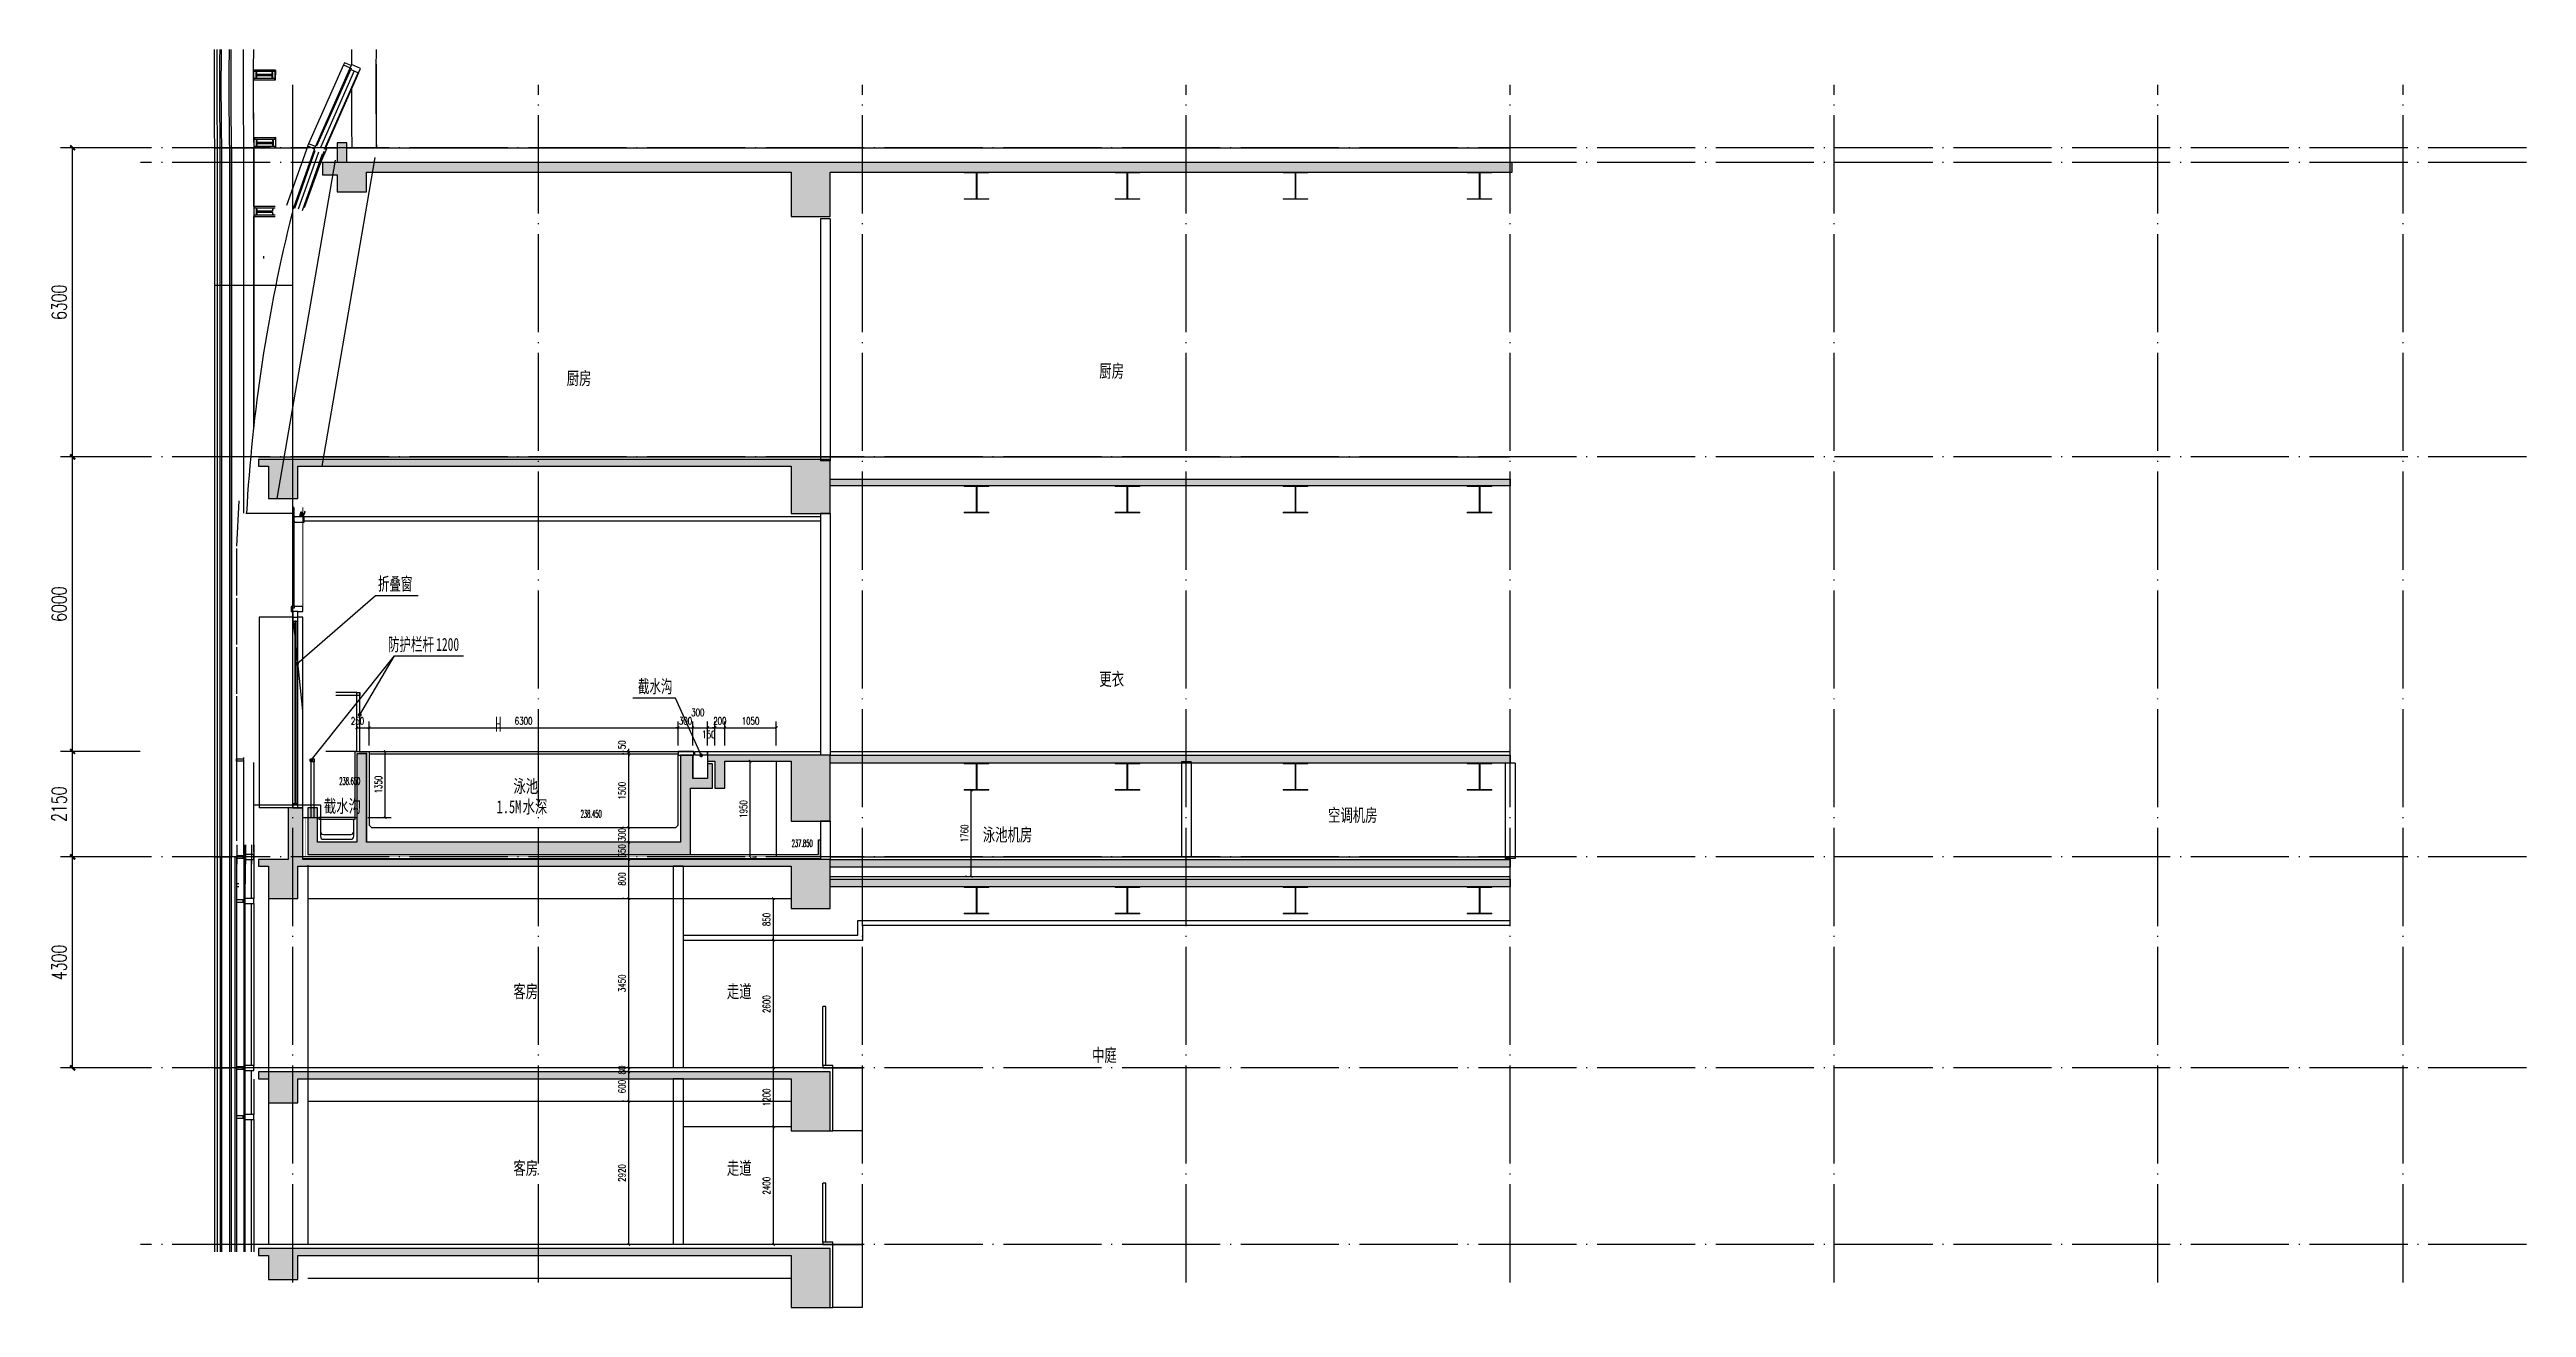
# Model space of a CAD drawing. Header units: millimetres. Extents: x 11476074 to 24729458, y -1239991 to 2813188.
# Drawn here: x 11679658 to 11730137, y 2366224 to 2391855 of the extents above; entities that cross this region are included whole.
import ezdxf
from ezdxf.xclip import XClip

# ---------------------------------------------------------------- set-up
doc = ezdxf.new("R2010")
doc.units = ezdxf.units.MM
doc.header["$LTSCALE"] = 1000
doc.header["$XCLIPFRAME"] = 0
doc.linetypes.add('DASH', pattern=[0.35, 0.25, -0.1])
doc.linetypes.add('DOTE', pattern=[2.42, 2, -0.2, 0.02, -0.2])
for name, color, linetype in [('A-ANNO-DIMS', 3, 'Continuous'), ('A-ANNO-ELEV', 3, 'Continuous'), ('A-ANNO-TEXT', 7, 'Continuous'), ('A-AXIS', 18, 'DOTE'), ('A-DETL-0001', 1, 'Continuous'), ('A-GLAZ', 4, 'Continuous'), ('A-WALL', 5, 'Continuous'), ('COLUMN', 5, 'Continuous'), ('DIM_LEAD', 3, 'Continuous'), ('GZDI-J建筑-立面-后可见线', 252, 'Continuous'), ('PUB_TEXT', 7, 'Continuous'), ('SPACE_HATCH', 8, 'Continuous'), ('SURFACE', 6, 'Continuous'), ('X20220507', 6, 'Continuous')]:
    doc.layers.add(name, color=color, linetype=linetype)
for name, color, linetype, lineweight in [('A-EQPM', 1, 'Continuous', 25), ('A-GENM', 2, 'Continuous', 70), ('A-GENM-PROJ', 2, 'Continuous', 25), ('A-GLAZ-MULL', 4, 'Continuous', 13), ('A-GLAZ-MULL-PROJ', 2, 'Continuous', 13), ('A-GLAZ-PROJ', 2, 'Continuous', 25), ('A-WALL-PROJ', 2, 'Continuous', 25), ('尺寸标注-梁', 3, 'Continuous', 18)]:
    doc.layers.add(name, color=color, linetype=linetype, lineweight=lineweight)
doc.layers.get('A-ANNO-ELEV').off()
doc.styles.add('_TCH_DIM', font='SIMPLEX.shx', dxfattribs={"width": 0.6, "bigfont": 'GBCBIG.shx'})
doc.styles.add('_TCH_DIM_T3', font='SIMPLEX', dxfattribs={"width": 0.705882, "bigfont": 'GBCBIG'})
doc.styles.add('TITXV', font='', dxfattribs={"width": 0.7})
doc.styles.add('宋体', font='', dxfattribs={"width": 0.65})
doc.styles.get('TITXV').set_extended_font_data('SimSun')
doc.styles.get('宋体').set_extended_font_data('SimSun')
doc.dimstyles.new('_TCH_ARCH&&100', dxfattribs={"dimtxt": 297.5, "dimasz": 100, "dimexe": 250, "dimexo": 300, "dimgap": 126.25, "dimtad": 1, "dimdec": 0, "dimzin": 0, "dimdsep": 46, "dimtxsty": '_TCH_DIM_T3', "dimblk": 'ARCHTICK', "dimcen": 0.09, "dimclrt": 7, "dimazin": 2, "dimtfac": 1, "dimtdec": 0, "dimtix": 1, "dimtmove": 2, "dimatfit": 3, "dimfxl": 0, "dimtolj": 1, "dimtzin": 0, "dimarcsym": 0})
doc.dimstyles.new('_TCH_ARCH&&50', dxfattribs={"dimtxt": 148.75, "dimasz": 50, "dimexe": 125, "dimexo": 150, "dimgap": 63.125, "dimtad": 1, "dimdec": 0, "dimzin": 0, "dimdsep": 46, "dimtxsty": '_TCH_DIM_T3', "dimblk": 'ARCHTICK', "dimcen": 0.09, "dimclrt": 7, "dimazin": 2, "dimtfac": 1, "dimtdec": 0, "dimtix": 1, "dimtmove": 2, "dimatfit": 3, "dimfxl": 0, "dimtolj": 1, "dimtzin": 0, "dimarcsym": 0})
pattern_1 = [(2e-15, (4000, 0), (0, 3048000), [60, -3048000])]

msp = doc.modelspace()

# ---------------------------------------------------------------- texts
at = {"layer": 'A-ANNO-TEXT'}
for s, height, style, width, p in [('厨房', 264.35, 'TITXV', 0.7, (11690197.9, 2385024.6)), ('厨房', 264.35, 'TITXV', 0.7, (11701051.9, 2385174.6)), ('更衣', 264.35, 'TITXV', 0.7, (11701051.9, 2378895.6)), ('H', 297.5, '_TCH_DIM', 0.423529, (11688745.7, 2377959)), ('截水沟', 264.35, 'TITXV', 0.7, (11685248.2, 2376305.8)), ('238.650', 148.75, '_TCH_DIM', 0.423529, (11685562, 2376876)), ('1.5M', 264.35, 'TITXV', 0.7, (11688769.4, 2376295)), ('泳池', 264.35, 'TITXV', 0.7, (11689110.4, 2376712.6)), ('水深', 264.35, 'TITXV', 0.7, (11689298.7, 2376295)), ('238.450', 148.75, '_TCH_DIM', 0.423529, (11690482.2, 2376206.5)), ('空调机房', 264.35, 'TITXV', 0.7, (11705712.9, 2376123.6)), ('237.850', 148.75, '_TCH_DIM', 0.423529, (11694782, 2375606.5)), ('泳池机房', 264.35, 'TITXV', 0.7, (11698676.4, 2375723.6)), ('客房', 264.35, 'TITXV', 0.7, (11689110.4, 2372531.1)), ('走道', 264.35, 'TITXV', 0.7, (11693460.9, 2372531.1)), ('中庭', 264.35, 'TITXV', 0.7, (11700903, 2371232)), ('客房', 264.35, 'TITXV', 0.7, (11689110.4, 2368931.1)), ('走道', 264.35, 'TITXV', 0.7, (11693460.9, 2368931.1))]:
    msp.add_text(s, height=height, dxfattribs=dict(at, style=style, width=width)).set_placement(p)
at = {"layer": 'PUB_TEXT', "style": '宋体', "width": 0.65}
for s, p in [('折叠窗', (11686349.8, 2380835.9)), ('防护栏杆', (11686554.7, 2379603.1)), ('1200', (11687537.6, 2379603.1)), ('截水沟', (11691648.6, 2378745.2))]:
    msp.add_text(s, height=264.35, dxfattribs=at).set_placement(p)

# ---------------------------------------------------------------- blocks, each defined once
blk = doc.blocks.new('crown - CROWN-3334975-850_POOL SECTION')
at = {"layer": 'A-GENM-PROJ'}
for p, q in [((16690, 247283), (16689, 247083)), ((16689, 247083), (16690, 247083)), ((16703, 247283), (16700, 247283)), ((16700, 247083), (17139, 247082)), ((17130, 247282), (17127, 247282)), ((17139, 247082), (17139, 247083)), ((17140, 247082), (17139, 247082)), ((17140, 247282), (17141, 247282)), ((17141, 247282), (17140, 247082)), ((17146, 245906), (16696, 245900)), ((16696, 245900), (16699, 245700)), ((17146, 245900), (17146, 245906)), ((17146, 245906), (17147, 245906)), ((17147, 245906), (17147, 245900)), ((15900, 245700), (15900, 231250)), ((15955, 245700), (15955, 231250)), ((16019, 245700), (16042, 245700)), ((16019, 231250), (16019, 245700)), ((16042, 245700), (16042, 231250)), ((16211, 245700), (16242, 245700)), ((16211, 231250), (16211, 245700)), ((16242, 245700), (16242, 231250)), ((16254, 231250), (16254, 245700)), ((16500, 245700), (16258, 245700)), ((16500, 238253), (16500, 245700)), ((16699, 245700), (16700, 245700)), ((16700, 245700), (16699, 245700)), ((16700, 244500), (16700, 245700)), ((16700, 245700), (16700, 244500)), ((16710, 245700), (16713, 245700)), ((17137, 245706), (17140, 245706)), ((17737, 244480), (18065, 245400)), ((18065, 245400), (18197, 245700)), ((18197, 245700), (18400, 245700)), ((16699, 244500), (16699, 244300)), ((16700, 244500), (16699, 244500)), ((16713, 244500), (16710, 244500)), ((17140, 244500), (17137, 244500)), ((16699, 244300), (16700, 244300)), ((16700, 240011), (16700, 244300)), ((16700, 244300), (16700, 240011)), ((16710, 244300), (16713, 244300)), ((17137, 244300), (17140, 244300)), ((16700, 238242), (16700, 238250)), ((16700, 238250), (16700, 238242)), ((16710, 238242), (16711, 238250)), ((15900, 231250), (15955, 231250)), ((16019, 231250), (16042, 231250)), ((16042, 231250), (16211, 231250)), ((16211, 231250), (16242, 231250))]:
    blk.add_line(p, q, dxfattribs=at)
at = {"layer": 'A-GENM-PROJ', "flags": 128}
for points in [[(15949, 247701), (15948, 247546), (15946, 246623), (15955, 245700)], [(16500, 245700), (16491, 246623), (16493, 247546), (16494, 247701)], [(15955, 245700), (15968, 245700), (15989, 245700), (16019, 245700)]]:
    blk.add_lwpolyline(points, dxfattribs=at)
at = {"layer": 'A-GENM-PROJ'}
for centre, start, end in [((95891, 246933), 179.44978, 180.88302), ((96690, 246933), 179.44978, 179.74891), ((98690, 246933), 179.44978, 179.67102), ((98690, 246933), 179.44978, 179.67102), ((99190, 246933), 179.44978, 180.88289), ((96690, 246933), 179.89216, 180.73967), ((98690, 246933), 180.02737, 180.88289), ((98690, 246933), 180.02737, 180.88289)]:
    blk.add_arc(centre, 80000, start, end, dxfattribs=at)
for start_param, end_param in [(1.599615, 1.602902), (1.597681, 1.599607), (1.605402, 1.620194)]:
    blk.add_ellipse((96690, 246933), major_axis=(2918, 79947), ratio=1, start_param=start_param, end_param=end_param, dxfattribs=at)
for points, knots in [([(16019, 245700), (16010, 246315), (16007, 246982), (16013, 247649), (16013, 247701)], [0, 0, 0, 0, 0.2222222, 0.2408383, 0.2408383, 0.2408383, 0.2408383]), ([(16211, 245700), (16201, 246315), (16198, 246982), (16204, 247649), (16205, 247701)], [0, 0, 0, 0, 0.2222222, 0.2408376, 0.2408376, 0.2408376, 0.2408376])]:
    blk.add_open_spline(points, degree=3, knots=knots, dxfattribs=at)
for points in [[(16036, 247701), (16030, 247034), (16032, 246367), (16042, 245700)], [(16236, 247701), (16230, 247034), (16232, 246367), (16242, 245700)], [(16042, 245700), (16056, 245700), (16072, 245700), (16090, 245700)], [(16090, 245700), (16107, 245700), (16126, 245700), (16146, 245700)], [(16146, 245700), (16166, 245700), (16188, 245700), (16211, 245700)], [(16258, 245700), (16256, 245700), (16254, 245700), (16254, 245700)]]:
    blk.add_open_spline(points, degree=3, dxfattribs=at)
blk = doc.blocks.new('FO-Vision _ Louver_Single glass_updated - 150 Spacing SB-5070423-850_POOL SECTION')
at = {"layer": 'A-GLAZ-PROJ'}
blk.add_line((16399, 238208), (16351, 237283), dxfattribs=at)
blk = doc.blocks.new('FO-Vision _ Louver_Single glass_updated - 150 Spacing-5070690-850_POOL SECTION')
at = {"layer": 'A-GLAZ-PROJ'}
blk.add_line((16350, 234225), (16350, 231275), dxfattribs=at)
blk = doc.blocks.new('FO-Vision _ Louver_Single glass_updated - 150 Spacing SB-5071529-850_POOL SECTION')
at = {"layer": 'A-GLAZ-PROJ'}
blk.add_line((16350, 237233), (16350, 236275), dxfattribs=at)
blk = doc.blocks.new('FO-Vision _ Louver_Single glass_updated - 150 Spacing-5071548-850_POOL SECTION')
at = {"layer": 'A-GLAZ-PROJ'}
blk.add_line((16350, 236225), (16350, 235275), dxfattribs=at)
blk = doc.blocks.new('FO-Vision _ Louver_Single glass_updated - 150 Spacing-5070754-850_POOL SECTION')
at = {"layer": 'A-GLAZ-PROJ'}
blk.add_line((16350, 235225), (16350, 234275), dxfattribs=at)
blk = doc.blocks.new('Rectangular Mullion - 80 X 200mm-5247393-850_POOL SECTION')
at = {"layer": 'A-GLAZ-MULL'}
blk.add_line((17700, 242350), (17700, 244370), dxfattribs=at)
blk = doc.blocks.new('FO-Vision _ Louver_Single glass_updated - No bottom mullion-5071567-850_POOL SECTION')
at = {"layer": 'A-GLAZ-PROJ'}
blk.add_line((17800, 245737), (17368, 244524), dxfattribs=at)
blk = doc.blocks.new('FO-Vision _ Louver_Single glass_updated - 150 Spacing -with Top Mullion-5070578-850_POOL SECTION')
at = {"layer": 'A-GLAZ-PROJ'}
blk.add_line((18527, 247388), (17819, 245783), dxfattribs=at)
blk = doc.blocks.new('FO-Vision _ Louver_Single glass_updated - No bottom mullion-5071590-850_POOL SECTION')
at = {"layer": 'A-GLAZ'}
for p, q in [((17937, 245676), (17501, 244450)), ((17946, 245700), (17945, 245699))]:
    blk.add_line(p, q, dxfattribs=at)
at = {"layer": 'A-GLAZ-PROJ'}
blk.add_line((18131, 245625), (17724, 244480), dxfattribs=at)
blk = doc.blocks.new('FO-Vision _ Louver_Single glass_updated - 150 Spacing -with Top Mullion-5070928-850_POOL SECTION')
at = {"layer": 'A-GLAZ'}
for p, q in [((18674, 247350), (17946, 245700)), ((18547, 247433), (18527, 247388)), ((18527, 247388), (18664, 247327)), ((18684, 247373), (18547, 247433)), ((18694, 247396), (18684, 247373)), ((18664, 247327), (18654, 247304)), ((17819, 245783), (17798, 245738)), ((17798, 245738), (17936, 245677)), ((17956, 245723), (17819, 245783)), ((17936, 245677), (17926, 245654)), ((17926, 245654), (17929, 245653)), ((17966, 245746), (17956, 245723))]:
    blk.add_line(p, q, dxfattribs=at)
at = {"layer": 'A-GLAZ-PROJ'}
blk.add_line((18837, 247224), (18149, 245665), dxfattribs=at)
blk = doc.blocks.new('FO-Vision _ Louver - All Mullions-2380817-300_Section NS')
at = {"layer": 'A-GLAZ'}
for p, q in [((-21256, 88527), (-21256, 88477)), ((-21256, 88477), (-21206, 88477)), ((-21181, 88827), (-21231, 88827)), ((-21206, 88477), (-21206, 88627)), ((-21206, 88627), (-21181, 88627)), ((-21181, 88627), (-21181, 88827)), ((-20281, 88827), (-20381, 88827)), ((-20381, 88827), (-20381, 88627)), ((-20281, 88827), (-20381, 88827)), ((-20381, 88827), (-20381, 88627)), ((-20381, 88627), (-20281, 88627)), ((-20381, 88627), (-20356, 88627)), ((-20356, 88627), (-20356, 88477)), ((-20356, 88477), (-20306, 88477)), ((-20316, 88627), (-20346, 88627)), ((-20346, 88627), (-20346, 88607)), ((-20346, 88607), (-20316, 88607)), ((-16931, 88652), (-20331, 88652)), ((-20331, 88652), (-20331, 88627)), ((-20331, 88627), (-16931, 88627)), ((-20316, 88607), (-20316, 88627)), ((-20306, 88477), (-20306, 88627)), ((-20306, 88627), (-20281, 88627)), ((-20281, 88627), (-20281, 88827)), ((-20281, 88627), (-20281, 88827)), ((-16881, 88827), (-16981, 88827)), ((-16981, 88827), (-16981, 88627)), ((-16981, 88827), (-16981, 88627)), ((-16881, 88827), (-16981, 88827)), ((-16981, 88627), (-16881, 88627)), ((-16981, 88627), (-16956, 88627)), ((-16956, 88627), (-16956, 88477)), ((-16956, 88477), (-16906, 88477)), ((-16916, 88627), (-16946, 88627)), ((-16946, 88627), (-16946, 88607)), ((-16946, 88607), (-16916, 88607)), ((-16931, 88627), (-16931, 88652)), ((-16916, 88607), (-16916, 88627)), ((-16906, 88477), (-16906, 88627)), ((-16906, 88627), (-16881, 88627)), ((-16881, 88627), (-16881, 88827)), ((-16881, 88627), (-16881, 88827))]:
    blk.add_line(p, q, dxfattribs=at)
at = {"layer": 'A-GLAZ-PROJ'}
for p, q in [((-20331, 88652), (-21231, 88652)), ((-21231, 88627), (-20331, 88627)), ((-21206, 88477), (-20356, 88477)), ((-21181, 88777), (-20381, 88777)), ((-20331, 88627), (-20331, 88652)), ((-20306, 88477), (-16956, 88477)), ((-20281, 88777), (-16981, 88777))]:
    blk.add_line(p, q, dxfattribs=at)
blk = doc.blocks.new('FO-Vision _ Louver - 150 Spacing 1000 spandrel -top mullion-2380422-300_Section NS')
at = {"layer": 'A-GLAZ'}
for p, q in [((-21206, 133777), (-21256, 133777)), ((-21256, 133777), (-21256, 133727)), ((-21206, 133627), (-21206, 133777)), ((-20206, 133777), (-20256, 133777)), ((-20256, 133777), (-20256, 133627)), ((-20206, 133627), (-20206, 133777)), ((-16906, 133777), (-16956, 133777)), ((-16956, 133777), (-16956, 133627)), ((-16906, 133627), (-16906, 133777)), ((-21231, 133427), (-21181, 133427)), ((-21181, 133627), (-21206, 133627)), ((-21181, 133427), (-21181, 133627)), ((-20181, 133627), (-20281, 133627)), ((-20281, 133627), (-20281, 133427)), ((-20256, 133627), (-20281, 133627)), ((-20281, 133627), (-20281, 133427)), ((-20281, 133427), (-20181, 133427)), ((-20281, 133427), (-20181, 133427)), ((-20216, 133647), (-20246, 133647)), ((-20246, 133647), (-20246, 133627)), ((-20246, 133627), (-20216, 133627)), ((-16931, 133627), (-20231, 133627)), ((-20231, 133627), (-20231, 133602)), ((-20231, 133602), (-16931, 133602)), ((-20216, 133627), (-20216, 133647)), ((-20181, 133627), (-20206, 133627)), ((-20181, 133427), (-20181, 133627)), ((-20181, 133427), (-20181, 133627)), ((-16881, 133627), (-16981, 133627)), ((-16981, 133627), (-16981, 133427)), ((-16981, 133627), (-16981, 133427)), ((-16956, 133627), (-16981, 133627)), ((-16981, 133427), (-16881, 133427)), ((-16981, 133427), (-16881, 133427)), ((-16916, 133647), (-16946, 133647)), ((-16946, 133647), (-16946, 133627)), ((-16946, 133627), (-16916, 133627)), ((-16931, 133602), (-16931, 133627)), ((-16916, 133627), (-16916, 133647)), ((-16881, 133627), (-16906, 133627)), ((-16881, 133427), (-16881, 133627)), ((-16881, 133427), (-16881, 133627))]:
    blk.add_line(p, q, dxfattribs=at)
at = {"layer": 'A-GLAZ-PROJ'}
for p, q in [((-20256, 133777), (-21206, 133777)), ((-16956, 133777), (-20206, 133777)), ((-20231, 133627), (-21231, 133627)), ((-21231, 133602), (-20231, 133602)), ((-20281, 133477), (-21181, 133477)), ((-20231, 133602), (-20231, 133627)), ((-16981, 133477), (-20181, 133477))]:
    blk.add_line(p, q, dxfattribs=at)
blk = doc.blocks.new('FO-Vision _ Louver-special floor - 37 Louvers-2407289-300_Section NS')
at = {"layer": 'A-GLAZ'}
for p, q in [((29119, 88652), (28219, 88652)), ((28219, 88652), (28219, 88627)), ((28219, 88627), (29119, 88627)), ((29169, 88827), (29069, 88827)), ((29069, 88827), (29069, 88627)), ((29069, 88627), (29094, 88627)), ((29094, 88627), (29094, 88577)), ((29094, 88577), (29144, 88577)), ((29119, 88627), (29119, 88652)), ((35719, 88652), (29119, 88652)), ((29119, 88652), (29119, 88627)), ((29119, 88627), (35719, 88627)), ((29144, 88577), (29144, 88627)), ((29144, 88627), (29169, 88627)), ((29169, 88627), (29169, 88827)), ((32019, 88827), (31919, 88827)), ((31919, 88827), (31919, 88627)), ((31919, 88627), (31944, 88627)), ((31944, 88627), (31944, 88577)), ((31944, 88577), (31994, 88577)), ((31994, 88577), (31994, 88627)), ((31994, 88627), (32019, 88627)), ((32019, 88627), (32019, 88827)), ((32820, 88827), (32820, 88627)), ((32920, 88827), (32820, 88827)), ((32820, 88627), (32845, 88627)), ((32845, 88627), (32845, 88577)), ((32845, 88577), (32895, 88577)), ((32895, 88577), (32895, 88627)), ((32895, 88627), (32920, 88627)), ((32920, 88627), (32920, 88827)), ((35669, 88827), (35669, 88627)), ((35769, 88827), (35669, 88827)), ((35669, 88627), (35694, 88627)), ((35694, 88627), (35694, 88577)), ((35694, 88577), (35744, 88577)), ((35719, 88627), (35719, 88652)), ((35744, 88577), (35744, 88627)), ((35744, 88627), (35769, 88627)), ((35769, 88627), (35769, 88827))]:
    blk.add_line(p, q, dxfattribs=at)
at = {"layer": 'A-GLAZ-PROJ'}
for p, q in [((28219, 88477), (28219, 88607)), ((28219, 88477), (35719, 88477)), ((28449, 88827), (29069, 88827)), ((29169, 88827), (31919, 88827)), ((32019, 88827), (32820, 88827)), ((32920, 88827), (35669, 88827)), ((35719, 88577), (35719, 88477))]:
    blk.add_line(p, q, dxfattribs=at)
blk = doc.blocks.new('FO-Vision _ Louver-special floor - 37 Louvers-2407291-300_Section NS')
at = {"layer": 'A-GLAZ'}
for p, q in [((29119, 133627), (28219, 133627)), ((28219, 133627), (28219, 133602)), ((28219, 133602), (29119, 133602)), ((29094, 133627), (29069, 133627)), ((29069, 133627), (29069, 133427)), ((29069, 133427), (29169, 133427)), ((29144, 133677), (29094, 133677)), ((29094, 133677), (29094, 133627)), ((29119, 133602), (29119, 133627)), ((35719, 133627), (29119, 133627)), ((29119, 133627), (29119, 133602)), ((29119, 133602), (35719, 133602)), ((29144, 133627), (29144, 133677)), ((29169, 133627), (29144, 133627)), ((29169, 133427), (29169, 133627)), ((31944, 133627), (31919, 133627)), ((31919, 133627), (31919, 133427)), ((31919, 133427), (32019, 133427)), ((31994, 133677), (31944, 133677)), ((31944, 133677), (31944, 133627)), ((31994, 133627), (31994, 133677)), ((32019, 133627), (31994, 133627)), ((32019, 133427), (32019, 133627)), ((32820, 133627), (32820, 133427)), ((32845, 133627), (32820, 133627)), ((32820, 133427), (32920, 133427)), ((32895, 133677), (32845, 133677)), ((32845, 133677), (32845, 133627)), ((32895, 133627), (32895, 133677)), ((32920, 133627), (32895, 133627)), ((32920, 133427), (32920, 133627)), ((35669, 133627), (35669, 133427)), ((35694, 133627), (35669, 133627)), ((35669, 133427), (35769, 133427)), ((35744, 133677), (35694, 133677)), ((35694, 133677), (35694, 133627)), ((35719, 133602), (35719, 133627)), ((35744, 133627), (35744, 133677)), ((35769, 133627), (35744, 133627)), ((35769, 133427), (35769, 133627))]:
    blk.add_line(p, q, dxfattribs=at)
at = {"layer": 'A-GLAZ-PROJ'}
for p, q in [((28219, 133647), (28219, 133777)), ((35719, 133777), (28219, 133777)), ((35719, 133777), (35719, 133677)), ((29069, 133427), (28449, 133427)), ((31919, 133427), (29169, 133427)), ((32820, 133427), (32019, 133427)), ((35669, 133427), (32920, 133427))]:
    blk.add_line(p, q, dxfattribs=at)
blk = doc.blocks.new('FO-Exterior Column Half - FO-Exterior Column Half-1978760-300_Section NS')
at = {"layer": 'A-GENM-PROJ'}
for p, q in [((28219, 88439), (28219, 88477)), ((28219, 88439), (35719, 88439)), ((28219, 88337), (28219, 88369)), ((28219, 88369), (35719, 88369)), ((35719, 88477), (35719, 88439)), ((35719, 88369), (35719, 88337)), ((28219, 88169), (28219, 88337)), ((35719, 88337), (28219, 88337)), ((28219, 88146), (28219, 88169)), ((28219, 88169), (35719, 88169)), ((28219, 88082), (28219, 88146)), ((28219, 88146), (35719, 88146)), ((28219, 88082), (35719, 88082)), ((28219, 88028), (28219, 88082)), ((28219, 88028), (35719, 88028)), ((35719, 88337), (35719, 88169)), ((35719, 88169), (35719, 88146)), ((35719, 88146), (35719, 88082)), ((35719, 88082), (35719, 88028))]:
    blk.add_line(p, q, dxfattribs=at)
blk = doc.blocks.new('FO-Exterior Column Half - FO-Exterior Column Half-1978759-300_Section NS')
at = {"layer": 'A-GENM-PROJ'}
for p, q in [((28219, 134173), (28219, 134227)), ((35719, 134227), (28219, 134227)), ((28219, 134109), (28219, 134173)), ((35719, 134173), (28219, 134173)), ((28219, 134086), (28219, 134109)), ((35719, 134109), (28219, 134109)), ((28219, 133917), (28219, 134086)), ((35719, 134086), (28219, 134086)), ((28219, 133885), (28219, 133917)), ((28219, 133917), (35719, 133917)), ((35719, 133885), (28219, 133885)), ((28219, 133777), (28219, 133815)), ((35719, 133815), (28219, 133815)), ((35719, 134227), (35719, 134173)), ((35719, 134173), (35719, 134109)), ((35719, 134109), (35719, 134086)), ((35719, 134086), (35719, 133917)), ((35719, 133917), (35719, 133885)), ((35719, 133815), (35719, 133777))]:
    blk.add_line(p, q, dxfattribs=at)
blk = doc.blocks.new('FO-Vision _ Louver_ mechanical floors - 150 Spacing-2395739-300_Section NS')
at = {"layer": 'A-GLAZ'}
for p, q in [((97869, 88652), (96869, 88652)), ((96869, 88652), (96869, 88627)), ((96869, 88627), (97869, 88627)), ((97919, 88827), (97819, 88827)), ((97819, 88827), (97819, 88627)), ((97819, 88627), (97844, 88627)), ((97844, 88627), (97844, 88477)), ((97844, 88477), (97894, 88477)), ((97869, 88627), (97869, 88652)), ((97869, 88652), (97869, 88627)), ((99869, 88652), (97869, 88652)), ((97869, 88627), (99869, 88627)), ((97894, 88477), (97894, 88627)), ((97894, 88627), (97919, 88627)), ((97919, 88627), (97919, 88827)), ((98919, 88827), (98819, 88827)), ((98819, 88827), (98819, 88627)), ((98819, 88627), (98844, 88627)), ((98844, 88627), (98844, 88477)), ((98844, 88477), (98894, 88477)), ((98894, 88477), (98894, 88627)), ((98894, 88627), (98919, 88627)), ((98919, 88627), (98919, 88827)), ((99919, 88827), (99819, 88827)), ((99819, 88827), (99819, 88627)), ((99819, 88627), (99844, 88627)), ((99844, 88627), (99844, 88477)), ((99844, 88477), (99894, 88477)), ((99869, 88627), (99869, 88652)), ((99894, 88477), (99894, 88627)), ((99894, 88627), (99919, 88627)), ((99919, 88627), (99919, 88827)), ((100082, 88727), (100057, 88727)), ((100057, 88727), (100057, 88652)), ((100057, 88652), (100082, 88652)), ((100082, 88652), (100082, 88727)), ((100238, 88727), (100213, 88727)), ((100213, 88727), (100213, 88652)), ((100213, 88652), (100238, 88652)), ((100238, 88652), (100238, 88727)), ((100394, 88727), (100369, 88727)), ((100369, 88727), (100369, 88652)), ((100369, 88652), (100394, 88652)), ((100394, 88652), (100394, 88727)), ((100549, 88727), (100524, 88727)), ((100524, 88727), (100524, 88652)), ((100524, 88652), (100549, 88652)), ((100549, 88652), (100549, 88727)), ((100919, 88827), (100819, 88827)), ((100819, 88827), (100819, 88627)), ((100819, 88627), (100844, 88627)), ((100844, 88627), (100844, 88477)), ((100844, 88477), (100894, 88477)), ((101869, 88652), (100869, 88652)), ((100869, 88652), (100869, 88627)), ((100869, 88627), (101869, 88627)), ((100894, 88477), (100894, 88627)), ((100894, 88627), (100919, 88627)), ((100919, 88627), (100919, 88827)), ((101819, 88827), (101819, 88627)), ((101919, 88827), (101819, 88827)), ((101819, 88627), (101844, 88627)), ((101844, 88627), (101844, 88477)), ((101844, 88477), (101894, 88477)), ((101869, 88627), (101869, 88652)), ((101894, 88477), (101894, 88627)), ((101894, 88627), (101919, 88627)), ((101919, 88627), (101919, 88827))]:
    blk.add_line(p, q, dxfattribs=at)
at = {"layer": 'A-GLAZ-PROJ'}
for p, q in [((96894, 88477), (97844, 88477)), ((96919, 88777), (97819, 88777)), ((97896, 88477), (98844, 88477)), ((97919, 88777), (98819, 88777)), ((98894, 88477), (99844, 88477)), ((98919, 88777), (99819, 88777)), ((99894, 88477), (99919, 88477)), ((99927, 88727), (99919, 88727)), ((99919, 88652), (99927, 88652)), ((99919, 88627), (99919, 88477)), ((99927, 88652), (99927, 88727)), ((100819, 88477), (100819, 88627)), ((100819, 88477), (100844, 88477)), ((100894, 88477), (101844, 88477)), ((100919, 88777), (101819, 88777))]:
    blk.add_line(p, q, dxfattribs=at)
blk = doc.blocks.new('FO-Exterior Column Half_APT - FO-Exterior Column Half_APT-1977825-300_Section NS')
at = {"layer": 'A-GENM-PROJ'}
for p, q in [((96869, 88439), (96869, 88477)), ((96869, 88439), (101869, 88439)), ((96869, 88337), (96869, 88369)), ((96869, 88369), (101869, 88369)), ((101869, 88477), (101869, 88439)), ((101869, 88369), (101869, 88337)), ((96869, 88169), (96869, 88337)), ((101869, 88337), (96869, 88337)), ((96869, 88146), (96869, 88169)), ((96869, 88169), (101869, 88169)), ((96869, 88082), (96869, 88146)), ((96869, 88146), (101869, 88146)), ((96869, 88082), (101869, 88082)), ((96869, 88028), (96869, 88082)), ((96869, 88028), (101869, 88028)), ((101869, 88337), (101869, 88169)), ((101869, 88169), (101869, 88146)), ((101869, 88146), (101869, 88082)), ((101869, 88082), (101869, 88028))]:
    blk.add_line(p, q, dxfattribs=at)
blk = doc.blocks.new('FO-Exterior Column Half_APT - FO-Exterior Column Half_APT-1977824-300_Section NS')
at = {"layer": 'A-GENM-PROJ'}
for p, q in [((96869, 134173), (96869, 134227)), ((101869, 134227), (96869, 134227)), ((96869, 134109), (96869, 134173)), ((101869, 134173), (96869, 134173)), ((96869, 134086), (96869, 134109)), ((101869, 134109), (96869, 134109)), ((96869, 133917), (96869, 134086)), ((101869, 134086), (96869, 134086)), ((96869, 133885), (96869, 133917)), ((96869, 133917), (101869, 133917)), ((101869, 133885), (96869, 133885)), ((96869, 133777), (96869, 133815)), ((101869, 133815), (96869, 133815)), ((101869, 134227), (101869, 134173)), ((101869, 134173), (101869, 134109)), ((101869, 134109), (101869, 134086)), ((101869, 134086), (101869, 133917)), ((101869, 133917), (101869, 133885)), ((101869, 133815), (101869, 133777)), ((97819, 133427), (97099, 133427)), ((98819, 133427), (97919, 133427)), ((99819, 133427), (98919, 133427)), ((100819, 133427), (99919, 133427)), ((101819, 133427), (100919, 133427))]:
    blk.add_line(p, q, dxfattribs=at)
blk = doc.blocks.new('FO-Vision _ Louver_ mechanical floors - 150 Spacing-V113-300_Section NS')
at = {"layer": 'A-GLAZ'}
for p, q in [((53269, 88652), (52269, 88652)), ((52269, 88652), (52269, 88627)), ((52269, 88627), (53269, 88627)), ((53319, 88827), (53219, 88827)), ((53219, 88827), (53219, 88627)), ((53219, 88627), (53244, 88627)), ((53244, 88627), (53244, 88477)), ((53244, 88477), (53294, 88477)), ((53269, 88627), (53269, 88652)), ((53269, 88652), (53269, 88627)), ((55269, 88652), (53269, 88652)), ((53269, 88627), (55269, 88627)), ((53294, 88477), (53294, 88627)), ((53294, 88627), (53319, 88627)), ((53319, 88627), (53319, 88827)), ((54319, 88827), (54219, 88827)), ((54219, 88827), (54219, 88627)), ((54219, 88627), (54244, 88627)), ((54244, 88627), (54244, 88477)), ((54244, 88477), (54294, 88477)), ((54294, 88477), (54294, 88627)), ((54294, 88627), (54319, 88627)), ((54319, 88627), (54319, 88827)), ((55319, 88827), (55219, 88827)), ((55219, 88827), (55219, 88627)), ((55219, 88627), (55244, 88627)), ((55244, 88627), (55244, 88477)), ((55244, 88477), (55294, 88477)), ((55269, 88627), (55269, 88652)), ((55294, 88477), (55294, 88627)), ((55294, 88627), (55319, 88627)), ((55319, 88627), (55319, 88827)), ((55482, 88727), (55457, 88727)), ((55457, 88727), (55457, 88652)), ((55457, 88652), (55482, 88652)), ((55482, 88652), (55482, 88727)), ((55638, 88727), (55613, 88727)), ((55613, 88727), (55613, 88652)), ((55613, 88652), (55638, 88652)), ((55638, 88652), (55638, 88727)), ((55794, 88727), (55769, 88727)), ((55769, 88727), (55769, 88652)), ((55769, 88652), (55794, 88652)), ((55794, 88652), (55794, 88727)), ((55949, 88727), (55924, 88727)), ((55924, 88727), (55924, 88652)), ((55924, 88652), (55949, 88652)), ((55949, 88652), (55949, 88727)), ((56105, 88727), (56080, 88727)), ((56080, 88727), (56080, 88652)), ((56080, 88652), (56105, 88652)), ((56105, 88652), (56105, 88727)), ((56319, 88827), (56219, 88827)), ((56219, 88827), (56219, 88627)), ((56219, 88627), (56244, 88627)), ((56244, 88627), (56244, 88477)), ((56244, 88477), (56294, 88477)), ((57269, 88652), (56269, 88652)), ((56269, 88652), (56269, 88627)), ((56269, 88627), (57269, 88627)), ((56294, 88477), (56294, 88627)), ((56294, 88627), (56319, 88627)), ((56319, 88627), (56319, 88827)), ((57219, 88827), (57219, 88627)), ((57319, 88827), (57219, 88827)), ((57219, 88627), (57244, 88627)), ((57244, 88627), (57244, 88477)), ((57244, 88477), (57294, 88477)), ((57269, 88627), (57269, 88652)), ((57294, 88477), (57294, 88627)), ((57294, 88627), (57319, 88627)), ((57319, 88627), (57319, 88827))]:
    blk.add_line(p, q, dxfattribs=at)
at = {"layer": 'A-GLAZ-PROJ'}
for p, q in [((52294, 88477), (53244, 88477)), ((52319, 88777), (53219, 88777)), ((53294, 88477), (54244, 88477)), ((53319, 88777), (54219, 88777)), ((54294, 88477), (55244, 88477)), ((54319, 88777), (55219, 88777)), ((55294, 88477), (55319, 88477)), ((55327, 88727), (55319, 88727)), ((55319, 88652), (55327, 88652)), ((55319, 88627), (55319, 88477)), ((55327, 88652), (55327, 88727)), ((56219, 88477), (56219, 88627)), ((56219, 88477), (56244, 88477)), ((56294, 88477), (57244, 88477)), ((56319, 88777), (57219, 88777))]:
    blk.add_line(p, q, dxfattribs=at)
blk = doc.blocks.new('FO-Exterior Column Half - FO-Exterior Column Half-1978745-300_Section NS')
at = {"layer": 'A-GENM-PROJ'}
for p, q in [((-21231, 88439), (-21231, 88477)), ((-21231, 88439), (-16931, 88439)), ((-21231, 88369), (-16931, 88369)), ((-21001, 88827), (-20381, 88827)), ((-20281, 88827), (-16981, 88827)), ((-16931, 88477), (-16931, 88439)), ((-16931, 88369), (-16931, 88337)), ((-21231, 88169), (-21231, 88337)), ((-16931, 88337), (-21231, 88337)), ((-21231, 88169), (-16931, 88169)), ((-21231, 88082), (-21231, 88146)), ((-21231, 88146), (-16931, 88146)), ((-21231, 88082), (-16931, 88082)), ((-21231, 88028), (-21231, 88082)), ((-21231, 88028), (-16931, 88028)), ((-16931, 88337), (-16931, 88169)), ((-16931, 88169), (-16931, 88146)), ((-16931, 88146), (-16931, 88082)), ((-16931, 88082), (-16931, 88028))]:
    blk.add_line(p, q, dxfattribs=at)
blk = doc.blocks.new('FO-Exterior Column Half - FO-Exterior Column Half-1978746-300_Section NS')
at = {"layer": 'A-GENM-PROJ'}
for p, q in [((-21231, 134173), (-21231, 134227)), ((-16931, 134227), (-21231, 134227)), ((-16931, 134173), (-21231, 134173)), ((-21231, 134086), (-21231, 134109)), ((-16931, 134109), (-21231, 134109)), ((-16931, 134086), (-21231, 134086)), ((-21231, 133885), (-21231, 133917)), ((-21231, 133917), (-16931, 133917)), ((-16931, 133885), (-21231, 133885)), ((-21231, 133777), (-21231, 133815)), ((-16931, 133815), (-21231, 133815)), ((-16931, 134227), (-16931, 134173)), ((-16931, 134173), (-16931, 134109)), ((-16931, 134109), (-16931, 134086)), ((-16931, 134086), (-16931, 133917)), ((-16931, 133917), (-16931, 133885)), ((-16931, 133815), (-16931, 133777)), ((-20281, 133427), (-21001, 133427)), ((-16981, 133427), (-20181, 133427))]:
    blk.add_line(p, q, dxfattribs=at)
blk = doc.blocks.new('FO-Vision _ Louver - 150 Spacing-2379598-300_Section NS')
at = {"layer": 'A-GLAZ'}
for p, q in [((176219, 88827), (176119, 88827)), ((176119, 88827), (176119, 88627)), ((176219, 88827), (176119, 88827)), ((176119, 88827), (176119, 88627)), ((176119, 88627), (176219, 88627)), ((176119, 88627), (176144, 88627)), ((176144, 88627), (176144, 88477)), ((176144, 88477), (176194, 88477)), ((176184, 88627), (176154, 88627)), ((176154, 88627), (176154, 88607)), ((176154, 88607), (176184, 88607)), ((176184, 88607), (176184, 88627)), ((176194, 88477), (176194, 88627)), ((176194, 88627), (176219, 88627)), ((176219, 88627), (176219, 88827)), ((176219, 88627), (176219, 88827)), ((178919, 88827), (178819, 88827)), ((178819, 88827), (178819, 88627)), ((178819, 88827), (178819, 88627)), ((178919, 88827), (178819, 88827)), ((178819, 88627), (178919, 88627)), ((178819, 88627), (178844, 88627)), ((178844, 88627), (178844, 88477)), ((178844, 88477), (178894, 88477)), ((178884, 88627), (178854, 88627)), ((178854, 88627), (178854, 88607)), ((178854, 88607), (178884, 88607)), ((178884, 88607), (178884, 88627)), ((178894, 88477), (178894, 88627)), ((178894, 88627), (178919, 88627)), ((178919, 88627), (178919, 88827)), ((178919, 88627), (178919, 88827))]:
    blk.add_line(p, q, dxfattribs=at)
at = {"layer": 'A-GLAZ-PROJ'}
for p, q in [((176169, 88652), (175269, 88652)), ((175269, 88652), (175269, 88627)), ((175269, 88627), (176169, 88627)), ((175294, 88477), (176144, 88477)), ((175319, 88777), (176119, 88777)), ((176169, 88627), (176169, 88652)), ((178869, 88652), (176169, 88652)), ((176169, 88652), (176169, 88627)), ((176169, 88627), (178869, 88627)), ((176194, 88477), (178844, 88477)), ((176219, 88777), (178819, 88777)), ((178869, 88627), (178869, 88652))]:
    blk.add_line(p, q, dxfattribs=at)
blk = doc.blocks.new('FO-Exterior Column Half_APT - FO-Exterior Column Half_APT-1977777-300_Section NS')
at = {"layer": 'A-GENM-PROJ'}
for p, q in [((175269, 88439), (175269, 88477)), ((175269, 88439), (178869, 88439)), ((175269, 88337), (175269, 88369)), ((175269, 88369), (178869, 88369)), ((175499, 88827), (176119, 88827)), ((176219, 88827), (178819, 88827)), ((178869, 88477), (178869, 88439)), ((178869, 88369), (178869, 88337)), ((175269, 88169), (175269, 88337)), ((178869, 88337), (175269, 88337)), ((175269, 88146), (175269, 88169)), ((175269, 88169), (178869, 88169)), ((175269, 88082), (175269, 88146)), ((175269, 88146), (178869, 88146)), ((175269, 88082), (178869, 88082)), ((175269, 88028), (175269, 88082)), ((175269, 88028), (178869, 88028)), ((178869, 88337), (178869, 88169)), ((178869, 88169), (178869, 88146)), ((178869, 88146), (178869, 88082)), ((178869, 88082), (178869, 88028))]:
    blk.add_line(p, q, dxfattribs=at)
blk = doc.blocks.new('FO-Exterior Column Half_APT - FO-Exterior Column Half_APT-1977789-300_Section NS')
at = {"layer": 'A-GENM-PROJ'}
for p, q in [((171669, 88439), (171669, 88477)), ((171669, 88439), (175269, 88439)), ((171669, 88337), (171669, 88369)), ((171669, 88369), (175269, 88369)), ((171899, 88827), (172519, 88827)), ((172619, 88827), (175219, 88827)), ((175269, 88477), (175269, 88439)), ((175269, 88369), (175269, 88337)), ((171669, 88169), (171669, 88337)), ((175269, 88337), (171669, 88337)), ((171669, 88146), (171669, 88169)), ((171669, 88169), (175269, 88169)), ((171669, 88082), (171669, 88146)), ((171669, 88146), (175269, 88146)), ((171669, 88082), (175269, 88082)), ((171669, 88028), (171669, 88082)), ((171669, 88028), (175269, 88028)), ((175269, 88337), (175269, 88169)), ((175269, 88169), (175269, 88146)), ((175269, 88146), (175269, 88082)), ((175269, 88082), (175269, 88028))]:
    blk.add_line(p, q, dxfattribs=at)
blk = doc.blocks.new('FO-Vision _ Louver - 150 Spacing-V117-300_Section NS')
at = {"layer": 'A-GLAZ'}
for p, q in [((169019, 88827), (168919, 88827)), ((168919, 88827), (168919, 88627)), ((169019, 88827), (168919, 88827)), ((168919, 88827), (168919, 88627)), ((168919, 88627), (169019, 88627)), ((168919, 88627), (168944, 88627)), ((168944, 88627), (168944, 88477)), ((168944, 88477), (168994, 88477)), ((168984, 88627), (168954, 88627)), ((168954, 88627), (168954, 88607)), ((168954, 88607), (168984, 88607)), ((168984, 88607), (168984, 88627)), ((168994, 88477), (168994, 88627)), ((168994, 88627), (169019, 88627)), ((169019, 88627), (169019, 88827)), ((169019, 88627), (169019, 88827)), ((171719, 88827), (171619, 88827)), ((171619, 88827), (171619, 88627)), ((171619, 88827), (171619, 88627)), ((171719, 88827), (171619, 88827)), ((171619, 88627), (171719, 88627)), ((171619, 88627), (171644, 88627)), ((171644, 88627), (171644, 88477)), ((171644, 88477), (171694, 88477)), ((171684, 88627), (171654, 88627)), ((171654, 88627), (171654, 88607)), ((171654, 88607), (171684, 88607)), ((171684, 88607), (171684, 88627)), ((171694, 88477), (171694, 88627)), ((171694, 88627), (171719, 88627)), ((171719, 88627), (171719, 88827)), ((171719, 88627), (171719, 88827))]:
    blk.add_line(p, q, dxfattribs=at)
at = {"layer": 'A-GLAZ-PROJ'}
for p, q in [((168969, 88652), (168069, 88652)), ((168069, 88652), (168069, 88627)), ((168069, 88627), (168969, 88627)), ((168094, 88477), (168944, 88477)), ((168119, 88777), (168919, 88777)), ((168969, 88627), (168969, 88652)), ((171669, 88652), (168969, 88652)), ((168969, 88652), (168969, 88627)), ((168969, 88627), (171669, 88627)), ((168995, 88477), (171644, 88477)), ((169019, 88777), (171619, 88777)), ((171669, 88627), (171669, 88652))]:
    blk.add_line(p, q, dxfattribs=at)
blk = doc.blocks.new('FO-Exterior Column Half_APT - FO-Exterior Column Half_APT-1977791-300_Section NS')
at = {"layer": 'A-GENM-PROJ'}
for p, q in [((168069, 88439), (168069, 88477)), ((168069, 88439), (171669, 88439)), ((168069, 88337), (168069, 88369)), ((168069, 88369), (171669, 88369)), ((168299, 88827), (168919, 88827)), ((169019, 88827), (171619, 88827)), ((171669, 88477), (171669, 88439)), ((171669, 88369), (171669, 88337)), ((168069, 88169), (168069, 88337)), ((171669, 88337), (168069, 88337)), ((168069, 88146), (168069, 88169)), ((168069, 88169), (171669, 88169)), ((168069, 88082), (168069, 88146)), ((168069, 88146), (171669, 88146)), ((168069, 88082), (171669, 88082)), ((168069, 88028), (168069, 88082)), ((168069, 88028), (171669, 88028)), ((171669, 88337), (171669, 88169)), ((171669, 88169), (171669, 88146)), ((171669, 88146), (171669, 88082)), ((171669, 88082), (171669, 88028))]:
    blk.add_line(p, q, dxfattribs=at)
blk = doc.blocks.new('FO-Exterior Column Half_APT - FO-Exterior Column Half_APT-1977793-300_Section NS')
at = {"layer": 'A-GENM-PROJ'}
for p, q in [((164469, 88439), (164469, 88477)), ((164469, 88439), (168069, 88439)), ((164469, 88337), (164469, 88369)), ((164469, 88369), (168069, 88369)), ((164699, 88827), (165319, 88827)), ((165419, 88827), (168019, 88827)), ((168069, 88477), (168069, 88439)), ((168069, 88369), (168069, 88337)), ((164469, 88169), (164469, 88337)), ((168069, 88337), (164469, 88337)), ((164469, 88146), (164469, 88169)), ((164469, 88169), (168069, 88169)), ((164469, 88082), (164469, 88146)), ((164469, 88146), (168069, 88146)), ((164469, 88082), (168069, 88082)), ((164469, 88028), (164469, 88082)), ((164469, 88028), (168069, 88028)), ((168069, 88337), (168069, 88169)), ((168069, 88169), (168069, 88146)), ((168069, 88146), (168069, 88082)), ((168069, 88082), (168069, 88028))]:
    blk.add_line(p, q, dxfattribs=at)
blk = doc.blocks.new('FO-Exterior Column Half_APT - FO-Exterior Column Half_APT-1977795-300_Section NS')
at = {"layer": 'A-GENM-PROJ'}
for p, q in [((157269, 88439), (157269, 88477)), ((157269, 88439), (160869, 88439)), ((157269, 88337), (157269, 88369)), ((157269, 88369), (160869, 88369)), ((157499, 88827), (158119, 88827)), ((158219, 88827), (160819, 88827)), ((160869, 88477), (160869, 88439)), ((160869, 88369), (160869, 88337)), ((157269, 88169), (157269, 88337)), ((160869, 88337), (157269, 88337)), ((157269, 88146), (157269, 88169)), ((157269, 88169), (160869, 88169)), ((157269, 88082), (157269, 88146)), ((157269, 88146), (160869, 88146)), ((157269, 88082), (160869, 88082)), ((157269, 88028), (157269, 88082)), ((157269, 88028), (160869, 88028)), ((160869, 88337), (160869, 88169)), ((160869, 88169), (160869, 88146)), ((160869, 88146), (160869, 88082)), ((160869, 88082), (160869, 88028))]:
    blk.add_line(p, q, dxfattribs=at)
blk = doc.blocks.new('FO-Exterior Column Half_APT - FO-Exterior Column Half_APT-1977797-300_Section NS')
at = {"layer": 'A-GENM-PROJ'}
for p, q in [((153669, 88439), (153669, 88477)), ((153669, 88439), (157269, 88439)), ((153669, 88337), (153669, 88369)), ((153669, 88369), (157269, 88369)), ((153899, 88827), (154519, 88827)), ((154619, 88827), (157219, 88827)), ((157269, 88477), (157269, 88439)), ((157269, 88369), (157269, 88337)), ((153669, 88169), (153669, 88337)), ((157269, 88337), (153669, 88337)), ((153669, 88146), (153669, 88169)), ((153669, 88169), (157269, 88169)), ((153669, 88082), (153669, 88146)), ((153669, 88146), (157269, 88146)), ((153669, 88082), (157269, 88082)), ((153669, 88028), (153669, 88082)), ((153669, 88028), (157269, 88028)), ((157269, 88337), (157269, 88169)), ((157269, 88169), (157269, 88146)), ((157269, 88146), (157269, 88082)), ((157269, 88082), (157269, 88028))]:
    blk.add_line(p, q, dxfattribs=at)
blk = doc.blocks.new('FO-Exterior Column Half_APT - FO-Exterior Column Half_APT-1977799-300_Section NS')
at = {"layer": 'A-GENM-PROJ'}
for p, q in [((150069, 88439), (150069, 88477)), ((150069, 88439), (153669, 88439)), ((150069, 88337), (150069, 88369)), ((150069, 88369), (153669, 88369)), ((150299, 88827), (150919, 88827)), ((151019, 88827), (153619, 88827)), ((153669, 88477), (153669, 88439)), ((153669, 88369), (153669, 88337)), ((150069, 88169), (150069, 88337)), ((153669, 88337), (150069, 88337)), ((150069, 88146), (150069, 88169)), ((150069, 88169), (153669, 88169)), ((150069, 88082), (150069, 88146)), ((150069, 88146), (153669, 88146)), ((150069, 88082), (153669, 88082)), ((150069, 88028), (150069, 88082)), ((150069, 88028), (153669, 88028)), ((153669, 88337), (153669, 88169)), ((153669, 88169), (153669, 88146)), ((153669, 88146), (153669, 88082)), ((153669, 88082), (153669, 88028))]:
    blk.add_line(p, q, dxfattribs=at)
blk = doc.blocks.new('FO-Exterior Column Half_APT - FO-Exterior Column Half_APT-1977801-300_Section NS')
at = {"layer": 'A-GENM-PROJ'}
for p, q in [((146469, 88439), (146469, 88477)), ((146469, 88439), (150069, 88439)), ((146469, 88337), (146469, 88369)), ((146469, 88369), (150069, 88369)), ((146699, 88827), (147319, 88827)), ((147419, 88827), (150019, 88827)), ((150069, 88477), (150069, 88439)), ((150069, 88369), (150069, 88337)), ((146469, 88169), (146469, 88337)), ((150069, 88337), (146469, 88337)), ((146469, 88146), (146469, 88169)), ((146469, 88169), (150069, 88169)), ((146469, 88082), (146469, 88146)), ((146469, 88146), (150069, 88146)), ((146469, 88082), (150069, 88082)), ((146469, 88028), (146469, 88082)), ((146469, 88028), (150069, 88028)), ((150069, 88337), (150069, 88169)), ((150069, 88169), (150069, 88146)), ((150069, 88146), (150069, 88082)), ((150069, 88082), (150069, 88028))]:
    blk.add_line(p, q, dxfattribs=at)
blk = doc.blocks.new('FO-Exterior Column Half_APT - FO-Exterior Column Half_APT-1977803-300_Section NS')
at = {"layer": 'A-GENM-PROJ'}
for p, q in [((137869, 88439), (137869, 88477)), ((137869, 88439), (141469, 88439)), ((137869, 88337), (137869, 88369)), ((137869, 88369), (141469, 88369)), ((138099, 88827), (138719, 88827)), ((138819, 88827), (141419, 88827)), ((141469, 88477), (141469, 88439)), ((141469, 88369), (141469, 88337)), ((137869, 88169), (137869, 88337)), ((141469, 88337), (137869, 88337)), ((137869, 88146), (137869, 88169)), ((137869, 88169), (141469, 88169)), ((137869, 88082), (137869, 88146)), ((137869, 88146), (141469, 88146)), ((137869, 88082), (141469, 88082)), ((137869, 88028), (137869, 88082)), ((137869, 88028), (141469, 88028)), ((141469, 88337), (141469, 88169)), ((141469, 88169), (141469, 88146)), ((141469, 88146), (141469, 88082)), ((141469, 88082), (141469, 88028))]:
    blk.add_line(p, q, dxfattribs=at)
blk = doc.blocks.new('FO-Exterior Column Half_APT - FO-Exterior Column Half_APT-1977805-300_Section NS')
at = {"layer": 'A-GENM-PROJ'}
for p, q in [((134269, 88439), (134269, 88477)), ((134269, 88439), (137869, 88439)), ((134269, 88337), (134269, 88369)), ((134269, 88369), (137869, 88369)), ((134499, 88827), (135119, 88827)), ((135219, 88827), (137819, 88827)), ((137869, 88477), (137869, 88439)), ((137869, 88369), (137869, 88337)), ((134269, 88169), (134269, 88337)), ((137869, 88337), (134269, 88337)), ((134269, 88146), (134269, 88169)), ((134269, 88169), (137869, 88169)), ((134269, 88082), (134269, 88146)), ((134269, 88146), (137869, 88146)), ((134269, 88082), (137869, 88082)), ((134269, 88028), (134269, 88082)), ((134269, 88028), (137869, 88028)), ((137869, 88337), (137869, 88169)), ((137869, 88169), (137869, 88146)), ((137869, 88146), (137869, 88082)), ((137869, 88082), (137869, 88028))]:
    blk.add_line(p, q, dxfattribs=at)
blk = doc.blocks.new('FO-Exterior Column Half_APT - FO-Exterior Column Half_APT-1977807-300_Section NS')
at = {"layer": 'A-GENM-PROJ'}
for p, q in [((130669, 88439), (130669, 88477)), ((130669, 88439), (134269, 88439)), ((130669, 88337), (130669, 88369)), ((130669, 88369), (134269, 88369)), ((130899, 88827), (131519, 88827)), ((131619, 88827), (134219, 88827)), ((134269, 88477), (134269, 88439)), ((134269, 88369), (134269, 88337)), ((130669, 88169), (130669, 88337)), ((134269, 88337), (130669, 88337)), ((130669, 88146), (130669, 88169)), ((130669, 88169), (134269, 88169)), ((130669, 88082), (130669, 88146)), ((130669, 88146), (134269, 88146)), ((130669, 88082), (134269, 88082)), ((130669, 88028), (130669, 88082)), ((130669, 88028), (134269, 88028)), ((134269, 88337), (134269, 88169)), ((134269, 88169), (134269, 88146)), ((134269, 88146), (134269, 88082)), ((134269, 88082), (134269, 88028))]:
    blk.add_line(p, q, dxfattribs=at)
blk = doc.blocks.new('FO-Exterior Column Half_APT - FO-Exterior Column Half_APT-1977809-300_Section NS')
at = {"layer": 'A-GENM-PROJ'}
for p, q in [((127069, 88439), (127069, 88477)), ((127069, 88439), (130669, 88439)), ((127069, 88337), (127069, 88369)), ((127069, 88369), (130669, 88369)), ((127299, 88827), (127919, 88827)), ((128019, 88827), (130619, 88827)), ((130669, 88477), (130669, 88439)), ((130669, 88369), (130669, 88337)), ((127069, 88169), (127069, 88337)), ((130669, 88337), (127069, 88337)), ((127069, 88146), (127069, 88169)), ((127069, 88169), (130669, 88169)), ((127069, 88082), (127069, 88146)), ((127069, 88146), (130669, 88146)), ((127069, 88082), (130669, 88082)), ((127069, 88028), (127069, 88082)), ((127069, 88028), (130669, 88028)), ((130669, 88337), (130669, 88169)), ((130669, 88169), (130669, 88146)), ((130669, 88146), (130669, 88082)), ((130669, 88082), (130669, 88028))]:
    blk.add_line(p, q, dxfattribs=at)
blk = doc.blocks.new('FO-Exterior Column Half_APT - FO-Exterior Column Half_APT-1977811-300_Section NS')
at = {"layer": 'A-GENM-PROJ'}
for p, q in [((123469, 88439), (123469, 88477)), ((123469, 88439), (127069, 88439)), ((123469, 88337), (123469, 88369)), ((123469, 88369), (127069, 88369)), ((123699, 88827), (124319, 88827)), ((124419, 88827), (127019, 88827)), ((127069, 88477), (127069, 88439)), ((127069, 88369), (127069, 88337)), ((123469, 88169), (123469, 88337)), ((127069, 88337), (123469, 88337)), ((123469, 88146), (123469, 88169)), ((123469, 88169), (127069, 88169)), ((123469, 88082), (123469, 88146)), ((123469, 88146), (127069, 88146)), ((123469, 88082), (127069, 88082)), ((123469, 88028), (123469, 88082)), ((123469, 88028), (127069, 88028)), ((127069, 88337), (127069, 88169)), ((127069, 88169), (127069, 88146)), ((127069, 88146), (127069, 88082)), ((127069, 88082), (127069, 88028))]:
    blk.add_line(p, q, dxfattribs=at)
blk = doc.blocks.new('FO-Exterior Column Half_APT - FO-Exterior Column Half_APT-1977813-300_Section NS')
at = {"layer": 'A-GENM-PROJ'}
for p, q in [((119869, 88439), (119869, 88477)), ((119869, 88439), (123469, 88439)), ((119869, 88337), (119869, 88369)), ((119869, 88369), (123469, 88369)), ((120099, 88827), (120719, 88827)), ((120819, 88827), (123419, 88827)), ((123469, 88477), (123469, 88439)), ((123469, 88369), (123469, 88337)), ((119869, 88169), (119869, 88337)), ((123469, 88337), (119869, 88337)), ((119869, 88146), (119869, 88169)), ((119869, 88169), (123469, 88169)), ((119869, 88082), (119869, 88146)), ((119869, 88146), (123469, 88146)), ((119869, 88082), (123469, 88082)), ((119869, 88028), (119869, 88082)), ((119869, 88028), (123469, 88028)), ((123469, 88337), (123469, 88169)), ((123469, 88169), (123469, 88146)), ((123469, 88146), (123469, 88082)), ((123469, 88082), (123469, 88028))]:
    blk.add_line(p, q, dxfattribs=at)
blk = doc.blocks.new('FO-Exterior Column Half_APT - FO-Exterior Column Half_APT-1977815-300_Section NS')
at = {"layer": 'A-GENM-PROJ'}
for p, q in [((116269, 88439), (116269, 88477)), ((116269, 88439), (119869, 88439)), ((116269, 88337), (116269, 88369)), ((116269, 88369), (119869, 88369)), ((116499, 88827), (117119, 88827)), ((117219, 88827), (119819, 88827)), ((119869, 88477), (119869, 88439)), ((119869, 88369), (119869, 88337)), ((116269, 88169), (116269, 88337)), ((119869, 88337), (116269, 88337)), ((116269, 88146), (116269, 88169)), ((116269, 88169), (119869, 88169)), ((116269, 88082), (116269, 88146)), ((116269, 88146), (119869, 88146)), ((116269, 88082), (119869, 88082)), ((116269, 88028), (116269, 88082)), ((116269, 88028), (119869, 88028)), ((119869, 88337), (119869, 88169)), ((119869, 88169), (119869, 88146)), ((119869, 88146), (119869, 88082)), ((119869, 88082), (119869, 88028))]:
    blk.add_line(p, q, dxfattribs=at)
blk = doc.blocks.new('FO-Exterior Column Half_APT - FO-Exterior Column Half_APT-1977817-300_Section NS')
at = {"layer": 'A-GENM-PROJ'}
for p, q in [((112669, 88439), (112669, 88477)), ((112669, 88439), (116269, 88439)), ((112669, 88337), (112669, 88369)), ((112669, 88369), (116269, 88369)), ((112899, 88827), (113519, 88827)), ((113619, 88827), (116219, 88827)), ((116269, 88477), (116269, 88439)), ((116269, 88369), (116269, 88337)), ((112669, 88169), (112669, 88337)), ((116269, 88337), (112669, 88337)), ((112669, 88146), (112669, 88169)), ((112669, 88169), (116269, 88169)), ((112669, 88082), (112669, 88146)), ((112669, 88146), (116269, 88146)), ((112669, 88082), (116269, 88082)), ((112669, 88028), (112669, 88082)), ((112669, 88028), (116269, 88028)), ((116269, 88337), (116269, 88169)), ((116269, 88169), (116269, 88146)), ((116269, 88146), (116269, 88082)), ((116269, 88082), (116269, 88028))]:
    blk.add_line(p, q, dxfattribs=at)
blk = doc.blocks.new('FO-Exterior Column Half_APT - FO-Exterior Column Half_APT-1977819-300_Section NS')
at = {"layer": 'A-GENM-PROJ'}
for p, q in [((109069, 88439), (109069, 88477)), ((109069, 88439), (112669, 88439)), ((109069, 88337), (109069, 88369)), ((109069, 88369), (112669, 88369)), ((109299, 88827), (109919, 88827)), ((110019, 88827), (112619, 88827)), ((112669, 88477), (112669, 88439)), ((112669, 88369), (112669, 88337)), ((109069, 88169), (109069, 88337)), ((112669, 88337), (109069, 88337)), ((109069, 88146), (109069, 88169)), ((109069, 88169), (112669, 88169)), ((109069, 88082), (109069, 88146)), ((109069, 88146), (112669, 88146)), ((109069, 88082), (112669, 88082)), ((109069, 88028), (109069, 88082)), ((109069, 88028), (112669, 88028)), ((112669, 88337), (112669, 88169)), ((112669, 88169), (112669, 88146)), ((112669, 88146), (112669, 88082)), ((112669, 88082), (112669, 88028))]:
    blk.add_line(p, q, dxfattribs=at)
blk = doc.blocks.new('FO-Exterior Column Half_APT - FO-Exterior Column Half_APT-1977821-300_Section NS')
at = {"layer": 'A-GENM-PROJ'}
for p, q in [((105469, 88439), (105469, 88477)), ((105469, 88439), (109069, 88439)), ((105469, 88337), (105469, 88369)), ((105469, 88369), (109069, 88369)), ((105699, 88827), (106319, 88827)), ((106419, 88827), (109019, 88827)), ((109069, 88477), (109069, 88439)), ((109069, 88369), (109069, 88337)), ((105469, 88169), (105469, 88337)), ((109069, 88337), (105469, 88337)), ((105469, 88146), (105469, 88169)), ((105469, 88169), (109069, 88169)), ((105469, 88082), (105469, 88146)), ((105469, 88146), (109069, 88146)), ((105469, 88082), (109069, 88082)), ((105469, 88028), (105469, 88082)), ((105469, 88028), (109069, 88028)), ((109069, 88337), (109069, 88169)), ((109069, 88169), (109069, 88146)), ((109069, 88146), (109069, 88082)), ((109069, 88082), (109069, 88028))]:
    blk.add_line(p, q, dxfattribs=at)
blk = doc.blocks.new('FO-Vision _ Louver - 150 Spacing-V118-300_Section NS')
at = {"layer": 'A-GLAZ'}
for p, q in [((102819, 88827), (102719, 88827)), ((102719, 88827), (102719, 88627)), ((102819, 88827), (102719, 88827)), ((102719, 88827), (102719, 88627)), ((102719, 88627), (102819, 88627)), ((102719, 88627), (102744, 88627)), ((102744, 88627), (102744, 88477)), ((102744, 88477), (102794, 88477)), ((102784, 88627), (102754, 88627)), ((102754, 88627), (102754, 88607)), ((102754, 88607), (102784, 88607)), ((102784, 88607), (102784, 88627)), ((102794, 88477), (102794, 88627)), ((102794, 88627), (102819, 88627)), ((102819, 88627), (102819, 88827)), ((102819, 88627), (102819, 88827)), ((105519, 88827), (105419, 88827)), ((105419, 88827), (105419, 88627)), ((105419, 88827), (105419, 88627)), ((105519, 88827), (105419, 88827)), ((105419, 88627), (105519, 88627)), ((105419, 88627), (105444, 88627)), ((105444, 88627), (105444, 88477)), ((105444, 88477), (105494, 88477)), ((105484, 88627), (105454, 88627)), ((105454, 88627), (105454, 88607)), ((105454, 88607), (105484, 88607)), ((105484, 88607), (105484, 88627)), ((105494, 88477), (105494, 88627)), ((105494, 88627), (105519, 88627)), ((105519, 88627), (105519, 88827)), ((105519, 88627), (105519, 88827))]:
    blk.add_line(p, q, dxfattribs=at)
at = {"layer": 'A-GLAZ-PROJ'}
for p, q in [((102769, 88652), (101869, 88652)), ((101869, 88652), (101869, 88627)), ((101869, 88627), (102769, 88627)), ((102099, 88777), (102719, 88777)), ((102099, 88477), (102744, 88477)), ((102769, 88627), (102769, 88652)), ((105469, 88652), (102769, 88652)), ((102769, 88652), (102769, 88627)), ((102769, 88627), (105469, 88627)), ((102794, 88477), (105444, 88477)), ((102819, 88777), (105419, 88777)), ((105469, 88627), (105469, 88652))]:
    blk.add_line(p, q, dxfattribs=at)
blk = doc.blocks.new('FO-Exterior Column Half_APT - FO-Exterior Column Half_APT-1977823-300_Section NS')
at = {"layer": 'A-GENM-PROJ'}
for p, q in [((101869, 88439), (101869, 88477)), ((101869, 88439), (105469, 88439)), ((101869, 88337), (101869, 88369)), ((101869, 88369), (105469, 88369)), ((102099, 88827), (102719, 88827)), ((102819, 88827), (105419, 88827)), ((105469, 88477), (105469, 88439)), ((105469, 88369), (105469, 88337)), ((101869, 88169), (101869, 88337)), ((105469, 88337), (101869, 88337)), ((101869, 88146), (101869, 88169)), ((101869, 88169), (105469, 88169)), ((101869, 88082), (101869, 88146)), ((101869, 88146), (105469, 88146)), ((101869, 88082), (105469, 88082)), ((101869, 88028), (101869, 88082)), ((101869, 88028), (105469, 88028)), ((105469, 88337), (105469, 88169)), ((105469, 88169), (105469, 88146)), ((105469, 88146), (105469, 88082)), ((105469, 88082), (105469, 88028))]:
    blk.add_line(p, q, dxfattribs=at)
blk = doc.blocks.new('FO-Exterior Column Half_APT - FO-Exterior Column Half_APT-1977831-300_Section NS')
at = {"layer": 'A-GENM-PROJ'}
for p, q in [((93269, 88439), (93269, 88477)), ((93269, 88439), (96869, 88439)), ((93269, 88337), (93269, 88369)), ((93269, 88369), (96869, 88369)), ((93499, 88827), (94119, 88827)), ((94219, 88827), (96819, 88827)), ((96869, 88477), (96869, 88439)), ((96869, 88369), (96869, 88337)), ((93269, 88169), (93269, 88337)), ((96869, 88337), (93269, 88337)), ((93269, 88146), (93269, 88169)), ((93269, 88169), (96869, 88169)), ((93269, 88082), (93269, 88146)), ((93269, 88146), (96869, 88146)), ((93269, 88082), (96869, 88082)), ((93269, 88028), (93269, 88082)), ((93269, 88028), (96869, 88028)), ((96869, 88337), (96869, 88169)), ((96869, 88169), (96869, 88146)), ((96869, 88146), (96869, 88082)), ((96869, 88082), (96869, 88028))]:
    blk.add_line(p, q, dxfattribs=at)
blk = doc.blocks.new('FO-Exterior Column Half_APT - FO-Exterior Column Half_APT-1977833-300_Section NS')
at = {"layer": 'A-GENM-PROJ'}
for p, q in [((89669, 88439), (89669, 88477)), ((89669, 88439), (93269, 88439)), ((89669, 88337), (89669, 88369)), ((89669, 88369), (93269, 88369)), ((89899, 88827), (90519, 88827)), ((90619, 88827), (93219, 88827)), ((93269, 88477), (93269, 88439)), ((93269, 88369), (93269, 88337)), ((89669, 88169), (89669, 88337)), ((93269, 88337), (89669, 88337)), ((89669, 88146), (89669, 88169)), ((89669, 88169), (93269, 88169)), ((89669, 88082), (89669, 88146)), ((89669, 88146), (93269, 88146)), ((89669, 88082), (93269, 88082)), ((89669, 88028), (89669, 88082)), ((89669, 88028), (93269, 88028)), ((93269, 88337), (93269, 88169)), ((93269, 88169), (93269, 88146)), ((93269, 88146), (93269, 88082)), ((93269, 88082), (93269, 88028))]:
    blk.add_line(p, q, dxfattribs=at)
blk = doc.blocks.new('FO-Exterior Column Half_APT - FO-Exterior Column Half_APT-1977835-300_Section NS')
at = {"layer": 'A-GENM-PROJ'}
for p, q in [((86069, 88439), (86069, 88477)), ((86069, 88439), (89669, 88439)), ((86069, 88337), (86069, 88369)), ((86069, 88369), (89669, 88369)), ((86299, 88827), (86919, 88827)), ((87019, 88827), (89619, 88827)), ((89669, 88477), (89669, 88439)), ((89669, 88369), (89669, 88337)), ((86069, 88169), (86069, 88337)), ((89669, 88337), (86069, 88337)), ((86069, 88146), (86069, 88169)), ((86069, 88169), (89669, 88169)), ((86069, 88082), (86069, 88146)), ((86069, 88146), (89669, 88146)), ((86069, 88082), (89669, 88082)), ((86069, 88028), (86069, 88082)), ((86069, 88028), (89669, 88028)), ((89669, 88337), (89669, 88169)), ((89669, 88169), (89669, 88146)), ((89669, 88146), (89669, 88082)), ((89669, 88082), (89669, 88028))]:
    blk.add_line(p, q, dxfattribs=at)
blk = doc.blocks.new('FO-Exterior Column Half_APT - FO-Exterior Column Half_APT-1977837-300_Section NS')
at = {"layer": 'A-GENM-PROJ'}
for p, q in [((82469, 88439), (82469, 88477)), ((82469, 88439), (86069, 88439)), ((82469, 88337), (82469, 88369)), ((82469, 88369), (86069, 88369)), ((82699, 88827), (83319, 88827)), ((83419, 88827), (86019, 88827)), ((86069, 88477), (86069, 88439)), ((86069, 88369), (86069, 88337)), ((82469, 88169), (82469, 88337)), ((86069, 88337), (82469, 88337)), ((82469, 88146), (82469, 88169)), ((82469, 88169), (86069, 88169)), ((82469, 88082), (82469, 88146)), ((82469, 88146), (86069, 88146)), ((82469, 88082), (86069, 88082)), ((82469, 88028), (82469, 88082)), ((82469, 88028), (86069, 88028)), ((86069, 88337), (86069, 88169)), ((86069, 88169), (86069, 88146)), ((86069, 88146), (86069, 88082)), ((86069, 88082), (86069, 88028))]:
    blk.add_line(p, q, dxfattribs=at)
blk = doc.blocks.new('FO-Exterior Column Half_APT - FO-Exterior Column Half_APT-1977839-300_Section NS')
at = {"layer": 'A-GENM-PROJ'}
for p, q in [((78869, 88439), (78869, 88477)), ((78869, 88439), (82469, 88439)), ((78869, 88337), (78869, 88369)), ((78869, 88369), (82469, 88369)), ((79099, 88827), (79719, 88827)), ((79819, 88827), (82419, 88827)), ((82469, 88477), (82469, 88439)), ((82469, 88369), (82469, 88337)), ((78869, 88169), (78869, 88337)), ((82469, 88337), (78869, 88337)), ((78869, 88146), (78869, 88169)), ((78869, 88169), (82469, 88169)), ((78869, 88082), (78869, 88146)), ((78869, 88146), (82469, 88146)), ((78869, 88082), (82469, 88082)), ((78869, 88028), (78869, 88082)), ((78869, 88028), (82469, 88028)), ((82469, 88337), (82469, 88169)), ((82469, 88169), (82469, 88146)), ((82469, 88146), (82469, 88082)), ((82469, 88082), (82469, 88028))]:
    blk.add_line(p, q, dxfattribs=at)
blk = doc.blocks.new('FO-Exterior Column Half_APT - FO-Exterior Column Half_APT-1977841-300_Section NS')
at = {"layer": 'A-GENM-PROJ'}
for p, q in [((75269, 88439), (75269, 88477)), ((75269, 88439), (78869, 88439)), ((75269, 88337), (75269, 88369)), ((75269, 88369), (78869, 88369)), ((75499, 88827), (76119, 88827)), ((76219, 88827), (78819, 88827)), ((78869, 88477), (78869, 88439)), ((78869, 88369), (78869, 88337)), ((75269, 88169), (75269, 88337)), ((78869, 88337), (75269, 88337)), ((75269, 88146), (75269, 88169)), ((75269, 88169), (78869, 88169)), ((75269, 88082), (75269, 88146)), ((75269, 88146), (78869, 88146)), ((75269, 88082), (78869, 88082)), ((75269, 88028), (75269, 88082)), ((75269, 88028), (78869, 88028)), ((78869, 88337), (78869, 88169)), ((78869, 88169), (78869, 88146)), ((78869, 88146), (78869, 88082)), ((78869, 88082), (78869, 88028))]:
    blk.add_line(p, q, dxfattribs=at)
blk = doc.blocks.new('FO-Exterior Column Half_APT - FO-Exterior Column Half_APT-1977843-300_Section NS')
at = {"layer": 'A-GENM-PROJ'}
for p, q in [((71669, 88439), (71669, 88477)), ((71669, 88439), (75269, 88439)), ((71669, 88337), (71669, 88369)), ((71669, 88369), (75269, 88369)), ((71899, 88827), (72519, 88827)), ((72619, 88827), (75219, 88827)), ((75269, 88477), (75269, 88439)), ((75269, 88369), (75269, 88337)), ((71669, 88169), (71669, 88337)), ((75269, 88337), (71669, 88337)), ((71669, 88146), (71669, 88169)), ((71669, 88169), (75269, 88169)), ((71669, 88082), (71669, 88146)), ((71669, 88146), (75269, 88146)), ((71669, 88082), (75269, 88082)), ((71669, 88028), (71669, 88082)), ((71669, 88028), (75269, 88028)), ((75269, 88337), (75269, 88169)), ((75269, 88169), (75269, 88146)), ((75269, 88146), (75269, 88082)), ((75269, 88082), (75269, 88028))]:
    blk.add_line(p, q, dxfattribs=at)
blk = doc.blocks.new('FO-Exterior Column Half_APT - FO-Exterior Column Half_APT-1977845-300_Section NS')
at = {"layer": 'A-GENM-PROJ'}
for p, q in [((68069, 88439), (68069, 88477)), ((68069, 88439), (71669, 88439)), ((68069, 88337), (68069, 88369)), ((68069, 88369), (71669, 88369)), ((68299, 88827), (68919, 88827)), ((69019, 88827), (71619, 88827)), ((71669, 88477), (71669, 88439)), ((71669, 88369), (71669, 88337)), ((68069, 88169), (68069, 88337)), ((71669, 88337), (68069, 88337)), ((68069, 88146), (68069, 88169)), ((68069, 88169), (71669, 88169)), ((68069, 88082), (68069, 88146)), ((68069, 88146), (71669, 88146)), ((68069, 88082), (71669, 88082)), ((68069, 88028), (68069, 88082)), ((68069, 88028), (71669, 88028)), ((71669, 88337), (71669, 88169)), ((71669, 88169), (71669, 88146)), ((71669, 88146), (71669, 88082)), ((71669, 88082), (71669, 88028))]:
    blk.add_line(p, q, dxfattribs=at)
blk = doc.blocks.new('FO-Exterior Column Half_APT - FO-Exterior Column Half_APT-1977847-300_Section NS')
at = {"layer": 'A-GENM-PROJ'}
for p, q in [((64469, 88439), (64469, 88477)), ((64469, 88439), (68069, 88439)), ((64469, 88337), (64469, 88369)), ((64469, 88369), (68069, 88369)), ((64699, 88827), (65319, 88827)), ((65419, 88827), (68019, 88827)), ((68069, 88477), (68069, 88439)), ((68069, 88369), (68069, 88337)), ((64469, 88169), (64469, 88337)), ((68069, 88337), (64469, 88337)), ((64469, 88146), (64469, 88169)), ((64469, 88169), (68069, 88169)), ((64469, 88082), (64469, 88146)), ((64469, 88146), (68069, 88146)), ((64469, 88082), (68069, 88082)), ((64469, 88028), (64469, 88082)), ((64469, 88028), (68069, 88028)), ((68069, 88337), (68069, 88169)), ((68069, 88169), (68069, 88146)), ((68069, 88146), (68069, 88082)), ((68069, 88082), (68069, 88028))]:
    blk.add_line(p, q, dxfattribs=at)
blk = doc.blocks.new('FO-Exterior Column Half_APT - FO-Exterior Column Half_APT-1977849-300_Section NS')
at = {"layer": 'A-GENM-PROJ'}
for p, q in [((60869, 88439), (60869, 88477)), ((60869, 88439), (64469, 88439)), ((60869, 88337), (60869, 88369)), ((60869, 88369), (64469, 88369)), ((61099, 88827), (61719, 88827)), ((61819, 88827), (64419, 88827)), ((64469, 88477), (64469, 88439)), ((64469, 88369), (64469, 88337)), ((60869, 88169), (60869, 88337)), ((64469, 88337), (60869, 88337)), ((60869, 88146), (60869, 88169)), ((60869, 88169), (64469, 88169)), ((60869, 88082), (60869, 88146)), ((60869, 88146), (64469, 88146)), ((60869, 88082), (64469, 88082)), ((60869, 88028), (60869, 88082)), ((60869, 88028), (64469, 88028)), ((64469, 88337), (64469, 88169)), ((64469, 88169), (64469, 88146)), ((64469, 88146), (64469, 88082)), ((64469, 88082), (64469, 88028))]:
    blk.add_line(p, q, dxfattribs=at)
blk = doc.blocks.new('FO-Exterior Column Half_APT - FO-Exterior Column Half_APT-1977851-300_Section NS')
at = {"layer": 'A-GENM-PROJ'}
for p, q in [((57269, 88439), (57269, 88477)), ((57269, 88439), (60869, 88439)), ((57269, 88337), (57269, 88369)), ((57269, 88369), (60869, 88369)), ((57499, 88827), (58119, 88827)), ((58219, 88827), (60819, 88827)), ((60869, 88477), (60869, 88439)), ((60869, 88369), (60869, 88337)), ((57269, 88169), (57269, 88337)), ((60869, 88337), (57269, 88337)), ((57269, 88146), (57269, 88169)), ((57269, 88169), (60869, 88169)), ((57269, 88082), (57269, 88146)), ((57269, 88146), (60869, 88146)), ((57269, 88082), (60869, 88082)), ((57269, 88028), (57269, 88082)), ((57269, 88028), (60869, 88028)), ((60869, 88337), (60869, 88169)), ((60869, 88169), (60869, 88146)), ((60869, 88146), (60869, 88082)), ((60869, 88082), (60869, 88028))]:
    blk.add_line(p, q, dxfattribs=at)
blk = doc.blocks.new('FO-Vision _ Louver - 150 Spacing-V119-300_Section NS')
at = {"layer": 'A-GLAZ'}
for p, q in [((49619, 88827), (49519, 88827)), ((49519, 88827), (49519, 88627)), ((49619, 88827), (49519, 88827)), ((49519, 88827), (49519, 88627)), ((49519, 88627), (49619, 88627)), ((49519, 88627), (49544, 88627)), ((49544, 88627), (49544, 88477)), ((49544, 88477), (49594, 88477)), ((49584, 88627), (49554, 88627)), ((49554, 88627), (49554, 88607)), ((49554, 88607), (49584, 88607)), ((49584, 88607), (49584, 88627)), ((49594, 88477), (49594, 88627)), ((49594, 88627), (49619, 88627)), ((49619, 88627), (49619, 88827)), ((49619, 88627), (49619, 88827)), ((52319, 88827), (52219, 88827)), ((52219, 88827), (52219, 88627)), ((52219, 88827), (52219, 88627)), ((52319, 88827), (52219, 88827)), ((52219, 88627), (52319, 88627)), ((52219, 88627), (52244, 88627)), ((52244, 88627), (52244, 88477)), ((52244, 88477), (52294, 88477)), ((52284, 88627), (52254, 88627)), ((52254, 88627), (52254, 88607)), ((52254, 88607), (52284, 88607)), ((52284, 88607), (52284, 88627)), ((52294, 88477), (52294, 88627)), ((52294, 88627), (52319, 88627)), ((52319, 88627), (52319, 88827)), ((52319, 88627), (52319, 88827))]:
    blk.add_line(p, q, dxfattribs=at)
at = {"layer": 'A-GLAZ-PROJ'}
for p, q in [((49569, 88652), (48669, 88652)), ((48669, 88652), (48669, 88627)), ((48669, 88627), (49569, 88627)), ((48694, 88477), (49544, 88477)), ((48719, 88777), (49519, 88777)), ((49569, 88627), (49569, 88652)), ((52269, 88652), (49569, 88652)), ((49569, 88652), (49569, 88627)), ((49569, 88627), (52269, 88627)), ((49594, 88477), (52244, 88477)), ((49619, 88777), (52219, 88777)), ((52269, 88627), (52269, 88652))]:
    blk.add_line(p, q, dxfattribs=at)
blk = doc.blocks.new('FO-Exterior Column Half_APT - FO-Exterior Column Half_APT-1977855-300_Section NS')
at = {"layer": 'A-GENM-PROJ'}
for p, q in [((48669, 88439), (48669, 88477)), ((48669, 88439), (52269, 88439)), ((48669, 88337), (48669, 88369)), ((48669, 88369), (52269, 88369)), ((48899, 88827), (49519, 88827)), ((49619, 88827), (52219, 88827)), ((52269, 88477), (52269, 88439)), ((52269, 88369), (52269, 88337)), ((48669, 88169), (48669, 88337)), ((52269, 88337), (48669, 88337)), ((48669, 88146), (48669, 88169)), ((48669, 88169), (52269, 88169)), ((48669, 88082), (48669, 88146)), ((48669, 88146), (52269, 88146)), ((48669, 88082), (52269, 88082)), ((48669, 88028), (48669, 88082)), ((48669, 88028), (52269, 88028)), ((52269, 88337), (52269, 88169)), ((52269, 88169), (52269, 88146)), ((52269, 88146), (52269, 88082)), ((52269, 88082), (52269, 88028))]:
    blk.add_line(p, q, dxfattribs=at)
blk = doc.blocks.new('FO-Exterior Column Half_APT - FO-Exterior Column Half_APT-1977857-300_Section NS')
at = {"layer": 'A-GENM-PROJ'}
for p, q in [((45069, 88439), (45069, 88477)), ((45069, 88439), (48669, 88439)), ((45069, 88337), (45069, 88369)), ((45069, 88369), (48669, 88369)), ((45299, 88827), (45919, 88827)), ((46019, 88827), (48619, 88827)), ((48669, 88477), (48669, 88439)), ((48669, 88369), (48669, 88337)), ((45069, 88169), (45069, 88337)), ((48669, 88337), (45069, 88337)), ((45069, 88146), (45069, 88169)), ((45069, 88169), (48669, 88169)), ((45069, 88082), (45069, 88146)), ((45069, 88146), (48669, 88146)), ((45069, 88082), (48669, 88082)), ((45069, 88028), (45069, 88082)), ((45069, 88028), (48669, 88028)), ((48669, 88337), (48669, 88169)), ((48669, 88169), (48669, 88146)), ((48669, 88146), (48669, 88082)), ((48669, 88082), (48669, 88028))]:
    blk.add_line(p, q, dxfattribs=at)
blk = doc.blocks.new('FO-Exterior Column Half_APT - FO-Exterior Column Half_APT-1977859-300_Section NS')
at = {"layer": 'A-GENM-PROJ'}
for p, q in [((41469, 88439), (41469, 88477)), ((41469, 88439), (45069, 88439)), ((41469, 88337), (41469, 88369)), ((41469, 88369), (45069, 88369)), ((41699, 88827), (42319, 88827)), ((42419, 88827), (45019, 88827)), ((45069, 88477), (45069, 88439)), ((45069, 88369), (45069, 88337)), ((41469, 88169), (41469, 88337)), ((45069, 88337), (41469, 88337)), ((41469, 88146), (41469, 88169)), ((41469, 88169), (45069, 88169)), ((41469, 88082), (41469, 88146)), ((41469, 88146), (45069, 88146)), ((41469, 88082), (45069, 88082)), ((41469, 88028), (41469, 88082)), ((41469, 88028), (45069, 88028)), ((45069, 88337), (45069, 88169)), ((45069, 88169), (45069, 88146)), ((45069, 88146), (45069, 88082)), ((45069, 88082), (45069, 88028))]:
    blk.add_line(p, q, dxfattribs=at)
blk = doc.blocks.new('FO-Exterior Column Half_APT - FO-Exterior Column Half_APT-1977861-300_Section NS')
at = {"layer": 'A-GENM-PROJ'}
for p, q in [((37869, 88439), (37869, 88477)), ((37869, 88439), (41469, 88439)), ((37869, 88337), (37869, 88369)), ((37869, 88369), (41469, 88369)), ((38099, 88827), (38719, 88827)), ((38819, 88827), (41419, 88827)), ((41469, 88477), (41469, 88439)), ((41469, 88369), (41469, 88337)), ((37869, 88169), (37869, 88337)), ((41469, 88337), (37869, 88337)), ((37869, 88146), (37869, 88169)), ((37869, 88169), (41469, 88169)), ((37869, 88082), (37869, 88146)), ((37869, 88146), (41469, 88146)), ((37869, 88082), (41469, 88082)), ((37869, 88028), (37869, 88082)), ((37869, 88028), (41469, 88028)), ((41469, 88337), (41469, 88169)), ((41469, 88169), (41469, 88146)), ((41469, 88146), (41469, 88082)), ((41469, 88082), (41469, 88028))]:
    blk.add_line(p, q, dxfattribs=at)
blk = doc.blocks.new('FO-Exterior Column Half_APT - FO-Exterior Column Half_APT-1977863-300_Section NS')
at = {"layer": 'A-GENM-PROJ'}
for p, q in [((160869, 88439), (160869, 88477)), ((160869, 88439), (164469, 88439)), ((160869, 88337), (160869, 88369)), ((160869, 88369), (164469, 88369)), ((161099, 88827), (161719, 88827)), ((161819, 88827), (164419, 88827)), ((164469, 88477), (164469, 88439)), ((164469, 88369), (164469, 88337)), ((160869, 88169), (160869, 88337)), ((164469, 88337), (160869, 88337)), ((160869, 88146), (160869, 88169)), ((160869, 88169), (164469, 88169)), ((160869, 88082), (160869, 88146)), ((160869, 88146), (164469, 88146)), ((160869, 88082), (164469, 88082)), ((160869, 88028), (160869, 88082)), ((160869, 88028), (164469, 88028)), ((164469, 88337), (164469, 88169)), ((164469, 88169), (164469, 88146)), ((164469, 88146), (164469, 88082)), ((164469, 88082), (164469, 88028))]:
    blk.add_line(p, q, dxfattribs=at)
blk = doc.blocks.new('FO-Vision _ Louver - 150 Spacing 1000 spandrel-2379936-300_Section NS')
at = {"layer": 'A-GLAZ'}
for p, q in [((23319, 88827), (23219, 88827)), ((23219, 88827), (23219, 88627)), ((23319, 88827), (23219, 88827)), ((23219, 88827), (23219, 88627)), ((23219, 88627), (23319, 88627)), ((23219, 88627), (23244, 88627)), ((23244, 88627), (23244, 88477)), ((23244, 88477), (23294, 88477)), ((23284, 88627), (23254, 88627)), ((23254, 88627), (23254, 88607)), ((23254, 88607), (23284, 88607)), ((23284, 88607), (23284, 88627)), ((23294, 88477), (23294, 88627)), ((23294, 88627), (23319, 88627)), ((23319, 88627), (23319, 88827)), ((23319, 88627), (23319, 88827)), ((26119, 88827), (26019, 88827)), ((26019, 88827), (26019, 88627)), ((26019, 88827), (26019, 88627)), ((26119, 88827), (26019, 88827)), ((26019, 88627), (26119, 88627)), ((26019, 88627), (26044, 88627)), ((26044, 88627), (26044, 88477)), ((26044, 88477), (26094, 88477)), ((26084, 88627), (26054, 88627)), ((26054, 88627), (26054, 88607)), ((26054, 88607), (26084, 88607)), ((26084, 88607), (26084, 88627)), ((26094, 88477), (26094, 88627)), ((26094, 88627), (26119, 88627)), ((26119, 88627), (26119, 88827)), ((26119, 88627), (26119, 88827))]:
    blk.add_line(p, q, dxfattribs=at)
at = {"layer": 'A-GLAZ-PROJ'}
for p, q in [((23269, 88652), (22269, 88652)), ((22269, 88652), (22269, 88627)), ((22269, 88627), (23269, 88627)), ((22294, 88477), (23244, 88477)), ((22319, 88777), (23219, 88777)), ((23269, 88627), (23269, 88652)), ((26069, 88652), (23269, 88652)), ((23269, 88652), (23269, 88627)), ((23269, 88627), (26069, 88627)), ((23294, 88477), (26044, 88477)), ((23319, 88777), (26019, 88777)), ((26069, 88627), (26069, 88652))]:
    blk.add_line(p, q, dxfattribs=at)
blk = doc.blocks.new('FO-Vision _ Louver - 150 Spacing 1000 spandrel-2380042-300_Section NS')
at = {"layer": 'A-GLAZ'}
for p, q in [((23294, 133777), (23244, 133777)), ((23244, 133777), (23244, 133627)), ((23294, 133627), (23294, 133777)), ((26094, 133777), (26044, 133777)), ((26044, 133777), (26044, 133627)), ((26094, 133627), (26094, 133777)), ((23319, 133627), (23219, 133627)), ((23219, 133627), (23219, 133427)), ((23244, 133627), (23219, 133627)), ((23219, 133627), (23219, 133427)), ((23219, 133427), (23319, 133427)), ((23219, 133427), (23319, 133427)), ((23284, 133647), (23254, 133647)), ((23254, 133647), (23254, 133627)), ((23254, 133627), (23284, 133627)), ((23284, 133627), (23284, 133647)), ((23319, 133627), (23294, 133627)), ((23319, 133427), (23319, 133627)), ((23319, 133427), (23319, 133627)), ((26119, 133627), (26019, 133627)), ((26019, 133627), (26019, 133427)), ((26019, 133627), (26019, 133427)), ((26044, 133627), (26019, 133627)), ((26019, 133427), (26119, 133427)), ((26019, 133427), (26119, 133427)), ((26084, 133647), (26054, 133647)), ((26054, 133647), (26054, 133627)), ((26054, 133627), (26084, 133627)), ((26084, 133627), (26084, 133647)), ((26119, 133627), (26094, 133627)), ((26119, 133427), (26119, 133627)), ((26119, 133427), (26119, 133627))]:
    blk.add_line(p, q, dxfattribs=at)
at = {"layer": 'A-GLAZ-PROJ'}
for p, q in [((23244, 133777), (22294, 133777)), ((26044, 133777), (23294, 133777)), ((23269, 133627), (22269, 133627)), ((22269, 133627), (22269, 133602)), ((22269, 133602), (23269, 133602)), ((23219, 133477), (22319, 133477)), ((23269, 133602), (23269, 133627)), ((26069, 133627), (23269, 133627)), ((23269, 133627), (23269, 133602)), ((23269, 133602), (26069, 133602)), ((26019, 133477), (23319, 133477)), ((26069, 133602), (26069, 133627))]:
    blk.add_line(p, q, dxfattribs=at)
blk = doc.blocks.new('FO-Exterior Column Half - FO-Exterior Column Half-1978770-300_Section NS')
at = {"layer": 'A-GENM-PROJ'}
for p, q in [((22269, 88439), (22269, 88477)), ((22269, 88439), (26069, 88439)), ((22269, 88337), (22269, 88369)), ((22269, 88369), (26069, 88369)), ((22499, 88827), (23219, 88827)), ((23319, 88827), (26019, 88827)), ((26069, 88477), (26069, 88439)), ((26069, 88369), (26069, 88337)), ((22269, 88169), (22269, 88337)), ((26069, 88337), (22269, 88337)), ((22269, 88146), (22269, 88169)), ((22269, 88169), (26069, 88169)), ((22269, 88082), (22269, 88146)), ((22269, 88146), (26069, 88146)), ((22269, 88082), (26069, 88082)), ((22269, 88028), (22269, 88082)), ((22269, 88028), (26069, 88028)), ((26069, 88337), (26069, 88169)), ((26069, 88169), (26069, 88146)), ((26069, 88146), (26069, 88082)), ((26069, 88082), (26069, 88028))]:
    blk.add_line(p, q, dxfattribs=at)
blk = doc.blocks.new('FO-Exterior Column Half - FO-Exterior Column Half-1978769-300_Section NS')
at = {"layer": 'A-GENM-PROJ'}
for p, q in [((22269, 134173), (22269, 134227)), ((26069, 134227), (22269, 134227)), ((22269, 134109), (22269, 134173)), ((26069, 134173), (22269, 134173)), ((22269, 134086), (22269, 134109)), ((26069, 134109), (22269, 134109)), ((22269, 133917), (22269, 134086)), ((26069, 134086), (22269, 134086)), ((22269, 133885), (22269, 133917)), ((22269, 133917), (26069, 133917)), ((26069, 133885), (22269, 133885)), ((22269, 133777), (22269, 133815)), ((26069, 133815), (22269, 133815)), ((26069, 134227), (26069, 134173)), ((26069, 134173), (26069, 134109)), ((26069, 134109), (26069, 134086)), ((26069, 134086), (26069, 133917)), ((26069, 133917), (26069, 133885)), ((26069, 133815), (26069, 133777)), ((23219, 133427), (22499, 133427)), ((26019, 133427), (23319, 133427))]:
    blk.add_line(p, q, dxfattribs=at)
blk = doc.blocks.new('FO-Vision _ Louver - 150 Spacing 1000 spandrel-V120-300_Section NS')
at = {"layer": 'A-GLAZ'}
for p, q in [((19519, 88827), (19419, 88827)), ((19419, 88827), (19419, 88627)), ((19519, 88827), (19419, 88827)), ((19419, 88827), (19419, 88627)), ((19419, 88627), (19519, 88627)), ((19419, 88627), (19444, 88627)), ((19444, 88627), (19444, 88477)), ((19444, 88477), (19494, 88477)), ((19484, 88627), (19454, 88627)), ((19454, 88627), (19454, 88607)), ((19454, 88607), (19484, 88607)), ((19484, 88607), (19484, 88627)), ((19494, 88477), (19494, 88627)), ((19494, 88627), (19519, 88627)), ((19519, 88627), (19519, 88827)), ((19519, 88627), (19519, 88827)), ((22319, 88827), (22219, 88827)), ((22219, 88827), (22219, 88627)), ((22219, 88827), (22219, 88627)), ((22319, 88827), (22219, 88827)), ((22219, 88627), (22319, 88627)), ((22219, 88627), (22244, 88627)), ((22244, 88627), (22244, 88477)), ((22244, 88477), (22294, 88477)), ((22284, 88627), (22254, 88627)), ((22254, 88627), (22254, 88607)), ((22254, 88607), (22284, 88607)), ((22284, 88607), (22284, 88627)), ((22294, 88477), (22294, 88627)), ((22294, 88627), (22319, 88627)), ((22319, 88627), (22319, 88827)), ((22319, 88627), (22319, 88827))]:
    blk.add_line(p, q, dxfattribs=at)
at = {"layer": 'A-GLAZ-PROJ'}
for p, q in [((19469, 88652), (18469, 88652)), ((18469, 88652), (18469, 88627)), ((18469, 88627), (19469, 88627)), ((18494, 88477), (19444, 88477)), ((18519, 88777), (19419, 88777)), ((19469, 88627), (19469, 88652)), ((22269, 88652), (19469, 88652)), ((19469, 88652), (19469, 88627)), ((19469, 88627), (22269, 88627)), ((19494, 88477), (22244, 88477)), ((19519, 88777), (22219, 88777)), ((22269, 88627), (22269, 88652))]:
    blk.add_line(p, q, dxfattribs=at)
blk = doc.blocks.new('FO-Vision _ Louver - 150 Spacing 1000 spandrel-V121-300_Section NS')
at = {"layer": 'A-GLAZ'}
for p, q in [((19494, 133777), (19444, 133777)), ((19444, 133777), (19444, 133627)), ((19494, 133627), (19494, 133777)), ((22294, 133777), (22244, 133777)), ((22244, 133777), (22244, 133627)), ((22294, 133627), (22294, 133777)), ((19519, 133627), (19419, 133627)), ((19419, 133627), (19419, 133427)), ((19444, 133627), (19419, 133627)), ((19419, 133627), (19419, 133427)), ((19419, 133427), (19519, 133427)), ((19419, 133427), (19519, 133427)), ((19484, 133647), (19454, 133647)), ((19454, 133647), (19454, 133627)), ((19454, 133627), (19484, 133627)), ((19484, 133627), (19484, 133647)), ((19519, 133627), (19494, 133627)), ((19519, 133427), (19519, 133627)), ((19519, 133427), (19519, 133627)), ((22319, 133627), (22219, 133627)), ((22219, 133627), (22219, 133427)), ((22219, 133627), (22219, 133427)), ((22244, 133627), (22219, 133627)), ((22219, 133427), (22319, 133427)), ((22219, 133427), (22319, 133427)), ((22284, 133647), (22254, 133647)), ((22254, 133647), (22254, 133627)), ((22254, 133627), (22284, 133627)), ((22284, 133627), (22284, 133647)), ((22319, 133627), (22294, 133627)), ((22319, 133427), (22319, 133627)), ((22319, 133427), (22319, 133627))]:
    blk.add_line(p, q, dxfattribs=at)
at = {"layer": 'A-GLAZ-PROJ'}
for p, q in [((19444, 133777), (18494, 133777)), ((22244, 133777), (19494, 133777)), ((19469, 133627), (18469, 133627)), ((18469, 133627), (18469, 133602)), ((18469, 133602), (19469, 133602)), ((19419, 133477), (18519, 133477)), ((19469, 133602), (19469, 133627)), ((22269, 133627), (19469, 133627)), ((19469, 133627), (19469, 133602)), ((19469, 133602), (22269, 133602)), ((22219, 133477), (19519, 133477)), ((22269, 133602), (22269, 133627))]:
    blk.add_line(p, q, dxfattribs=at)
blk = doc.blocks.new('FO-Exterior Column Half - FO-Exterior Column Half-1978722-300_Section NS')
at = {"layer": 'A-GENM-PROJ'}
for p, q in [((18469, 88439), (18469, 88477)), ((18469, 88439), (22269, 88439)), ((18469, 88337), (18469, 88369)), ((18469, 88369), (22269, 88369)), ((18699, 88827), (19419, 88827)), ((19519, 88827), (22219, 88827)), ((22269, 88477), (22269, 88439)), ((22269, 88369), (22269, 88337)), ((18469, 88169), (18469, 88337)), ((22269, 88337), (18469, 88337)), ((18469, 88146), (18469, 88169)), ((18469, 88169), (22269, 88169)), ((18469, 88082), (18469, 88146)), ((18469, 88146), (22269, 88146)), ((18469, 88082), (22269, 88082)), ((18469, 88028), (18469, 88082)), ((18469, 88028), (22269, 88028)), ((22269, 88337), (22269, 88169)), ((22269, 88169), (22269, 88146)), ((22269, 88146), (22269, 88082)), ((22269, 88082), (22269, 88028))]:
    blk.add_line(p, q, dxfattribs=at)
blk = doc.blocks.new('FO-Exterior Column Half - FO-Exterior Column Half-1978721-300_Section NS')
at = {"layer": 'A-GENM-PROJ'}
for p, q in [((18469, 134173), (18469, 134227)), ((22269, 134227), (18469, 134227)), ((18469, 134109), (18469, 134173)), ((22269, 134173), (18469, 134173)), ((18469, 134086), (18469, 134109)), ((22269, 134109), (18469, 134109)), ((18469, 133917), (18469, 134086)), ((22269, 134086), (18469, 134086)), ((18469, 133885), (18469, 133917)), ((18469, 133917), (22269, 133917)), ((22269, 133885), (18469, 133885)), ((18469, 133777), (18469, 133815)), ((22269, 133815), (18469, 133815)), ((22269, 134227), (22269, 134173)), ((22269, 134173), (22269, 134109)), ((22269, 134109), (22269, 134086)), ((22269, 134086), (22269, 133917)), ((22269, 133917), (22269, 133885)), ((22269, 133815), (22269, 133777)), ((19419, 133427), (18699, 133427)), ((22219, 133427), (19519, 133427))]:
    blk.add_line(p, q, dxfattribs=at)
blk = doc.blocks.new('FO-Exterior Column Half - FO-Exterior Column Half-1978728-300_Section NS')
at = {"layer": 'A-GENM-PROJ'}
for p, q in [((14669, 88439), (14669, 88477)), ((14669, 88439), (18469, 88439)), ((14669, 88337), (14669, 88369)), ((14669, 88369), (18469, 88369)), ((14899, 88827), (15619, 88827)), ((15719, 88827), (18419, 88827)), ((18469, 88477), (18469, 88439)), ((18469, 88369), (18469, 88337)), ((14669, 88169), (14669, 88337)), ((18469, 88337), (14669, 88337)), ((14669, 88146), (14669, 88169)), ((14669, 88169), (18469, 88169)), ((14669, 88082), (14669, 88146)), ((14669, 88146), (18469, 88146)), ((14669, 88082), (18469, 88082)), ((14669, 88028), (14669, 88082)), ((14669, 88028), (18469, 88028)), ((18469, 88337), (18469, 88169)), ((18469, 88169), (18469, 88146)), ((18469, 88146), (18469, 88082)), ((18469, 88082), (18469, 88028))]:
    blk.add_line(p, q, dxfattribs=at)
blk = doc.blocks.new('FO-Exterior Column Half - FO-Exterior Column Half-1978727-300_Section NS')
at = {"layer": 'A-GENM-PROJ'}
for p, q in [((14669, 134173), (14669, 134227)), ((18469, 134227), (14669, 134227)), ((14669, 134109), (14669, 134173)), ((18469, 134173), (14669, 134173)), ((14669, 134086), (14669, 134109)), ((18469, 134109), (14669, 134109)), ((14669, 133917), (14669, 134086)), ((18469, 134086), (14669, 134086)), ((14669, 133885), (14669, 133917)), ((14669, 133917), (18469, 133917)), ((18469, 133885), (14669, 133885)), ((14669, 133777), (14669, 133815)), ((18469, 133815), (14669, 133815)), ((18469, 134227), (18469, 134173)), ((18469, 134173), (18469, 134109)), ((18469, 134109), (18469, 134086)), ((18469, 134086), (18469, 133917)), ((18469, 133917), (18469, 133885)), ((18469, 133815), (18469, 133777)), ((15619, 133427), (14899, 133427)), ((18419, 133427), (15719, 133427))]:
    blk.add_line(p, q, dxfattribs=at)
blk = doc.blocks.new('FO-Exterior Column Half - FO-Exterior Column Half-1978730-300_Section NS')
at = {"layer": 'A-GENM-PROJ'}
for p, q in [((2069, 88439), (2069, 88477)), ((2069, 88439), (5869, 88439)), ((2069, 88337), (2069, 88369)), ((2069, 88369), (5869, 88369)), ((2299, 88827), (3019, 88827)), ((3119, 88827), (5819, 88827)), ((5869, 88477), (5869, 88439)), ((5869, 88369), (5869, 88337)), ((2069, 88169), (2069, 88337)), ((5869, 88337), (2069, 88337)), ((2069, 88146), (2069, 88169)), ((2069, 88169), (5869, 88169)), ((2069, 88082), (2069, 88146)), ((2069, 88146), (5869, 88146)), ((2069, 88082), (5869, 88082)), ((2069, 88028), (2069, 88082)), ((2069, 88028), (5869, 88028)), ((5869, 88337), (5869, 88169)), ((5869, 88169), (5869, 88146)), ((5869, 88146), (5869, 88082)), ((5869, 88082), (5869, 88028))]:
    blk.add_line(p, q, dxfattribs=at)
blk = doc.blocks.new('FO-Exterior Column Half - FO-Exterior Column Half-1978729-300_Section NS')
at = {"layer": 'A-GENM-PROJ'}
for p, q in [((2069, 134173), (2069, 134227)), ((5869, 134227), (2069, 134227)), ((2069, 134109), (2069, 134173)), ((5869, 134173), (2069, 134173)), ((2069, 134086), (2069, 134109)), ((5869, 134109), (2069, 134109)), ((2069, 133917), (2069, 134086)), ((5869, 134086), (2069, 134086)), ((2069, 133885), (2069, 133917)), ((2069, 133917), (5869, 133917)), ((5869, 133885), (2069, 133885)), ((2069, 133777), (2069, 133815)), ((5869, 133815), (2069, 133815)), ((5869, 134227), (5869, 134173)), ((5869, 134173), (5869, 134109)), ((5869, 134109), (5869, 134086)), ((5869, 134086), (5869, 133917)), ((5869, 133917), (5869, 133885)), ((5869, 133815), (5869, 133777)), ((3019, 133427), (2299, 133427)), ((5819, 133427), (3119, 133427))]:
    blk.add_line(p, q, dxfattribs=at)
blk = doc.blocks.new('FO-Exterior Column Half - FO-Exterior Column Half-1978732-300_Section NS')
at = {"layer": 'A-GENM-PROJ'}
for p, q in [((-5531, 88439), (-5531, 88477)), ((-5531, 88439), (-1731, 88439)), ((-5531, 88337), (-5531, 88369)), ((-5531, 88369), (-1731, 88369)), ((-5301, 88827), (-4581, 88827)), ((-4481, 88827), (-1781, 88827)), ((-1731, 88477), (-1731, 88439)), ((-1731, 88369), (-1731, 88337)), ((-5531, 88169), (-5531, 88337)), ((-1731, 88337), (-5531, 88337)), ((-5531, 88146), (-5531, 88169)), ((-5531, 88169), (-1731, 88169)), ((-5531, 88082), (-5531, 88146)), ((-5531, 88146), (-1731, 88146)), ((-5531, 88082), (-1731, 88082)), ((-5531, 88028), (-5531, 88082)), ((-5531, 88028), (-1731, 88028)), ((-1731, 88337), (-1731, 88169)), ((-1731, 88169), (-1731, 88146)), ((-1731, 88146), (-1731, 88082)), ((-1731, 88082), (-1731, 88028))]:
    blk.add_line(p, q, dxfattribs=at)
blk = doc.blocks.new('FO-Exterior Column Half - FO-Exterior Column Half-1978731-300_Section NS')
at = {"layer": 'A-GENM-PROJ'}
for p, q in [((-5531, 134173), (-5531, 134227)), ((-1731, 134227), (-5531, 134227)), ((-5531, 134109), (-5531, 134173)), ((-1731, 134173), (-5531, 134173)), ((-5531, 134086), (-5531, 134109)), ((-1731, 134109), (-5531, 134109)), ((-5531, 133917), (-5531, 134086)), ((-1731, 134086), (-5531, 134086)), ((-5531, 133885), (-5531, 133917)), ((-5531, 133917), (-1731, 133917)), ((-1731, 133885), (-5531, 133885)), ((-5531, 133777), (-5531, 133815)), ((-1731, 133815), (-5531, 133815)), ((-1731, 134227), (-1731, 134173)), ((-1731, 134173), (-1731, 134109)), ((-1731, 134109), (-1731, 134086)), ((-1731, 134086), (-1731, 133917)), ((-1731, 133917), (-1731, 133885)), ((-1731, 133815), (-1731, 133777)), ((-4581, 133427), (-5301, 133427)), ((-1781, 133427), (-4481, 133427))]:
    blk.add_line(p, q, dxfattribs=at)
blk = doc.blocks.new('FO-Exterior Column Half - FO-Exterior Column Half-1978734-300_Section NS')
at = {"layer": 'A-GENM-PROJ'}
for p, q in [((-9331, 88439), (-9331, 88477)), ((-9331, 88439), (-5531, 88439)), ((-9331, 88337), (-9331, 88369)), ((-9331, 88369), (-5531, 88369)), ((-9101, 88827), (-8381, 88827)), ((-8281, 88827), (-5581, 88827)), ((-5531, 88477), (-5531, 88439)), ((-5531, 88369), (-5531, 88337)), ((-9331, 88169), (-9331, 88337)), ((-5531, 88337), (-9331, 88337)), ((-9331, 88146), (-9331, 88169)), ((-9331, 88169), (-5531, 88169)), ((-9331, 88082), (-9331, 88146)), ((-9331, 88146), (-5531, 88146)), ((-9331, 88082), (-5531, 88082)), ((-9331, 88028), (-9331, 88082)), ((-9331, 88028), (-5531, 88028)), ((-5531, 88337), (-5531, 88169)), ((-5531, 88169), (-5531, 88146)), ((-5531, 88146), (-5531, 88082)), ((-5531, 88082), (-5531, 88028))]:
    blk.add_line(p, q, dxfattribs=at)
blk = doc.blocks.new('FO-Exterior Column Half - FO-Exterior Column Half-1978733-300_Section NS')
at = {"layer": 'A-GENM-PROJ'}
for p, q in [((-9331, 134173), (-9331, 134227)), ((-5531, 134227), (-9331, 134227)), ((-9331, 134109), (-9331, 134173)), ((-5531, 134173), (-9331, 134173)), ((-9331, 134086), (-9331, 134109)), ((-5531, 134109), (-9331, 134109)), ((-9331, 133917), (-9331, 134086)), ((-5531, 134086), (-9331, 134086)), ((-9331, 133885), (-9331, 133917)), ((-9331, 133917), (-5531, 133917)), ((-5531, 133885), (-9331, 133885)), ((-9331, 133777), (-9331, 133815)), ((-5531, 133815), (-9331, 133815)), ((-5531, 134227), (-5531, 134173)), ((-5531, 134173), (-5531, 134109)), ((-5531, 134109), (-5531, 134086)), ((-5531, 134086), (-5531, 133917)), ((-5531, 133917), (-5531, 133885)), ((-5531, 133815), (-5531, 133777)), ((-8381, 133427), (-9101, 133427)), ((-5581, 133427), (-8281, 133427))]:
    blk.add_line(p, q, dxfattribs=at)
blk = doc.blocks.new('FO-Exterior Column Half - FO-Exterior Column Half-1978736-300_Section NS')
at = {"layer": 'A-GENM-PROJ'}
for p, q in [((-13131, 88439), (-13131, 88477)), ((-13131, 88439), (-9331, 88439)), ((-13131, 88337), (-13131, 88369)), ((-13131, 88369), (-9331, 88369)), ((-12901, 88827), (-12181, 88827)), ((-12081, 88827), (-9381, 88827)), ((-9331, 88477), (-9331, 88439)), ((-9331, 88369), (-9331, 88337)), ((-13131, 88169), (-13131, 88337)), ((-9331, 88337), (-13131, 88337)), ((-13131, 88146), (-13131, 88169)), ((-13131, 88169), (-9331, 88169)), ((-13131, 88082), (-13131, 88146)), ((-13131, 88146), (-9331, 88146)), ((-13131, 88082), (-9331, 88082)), ((-13131, 88028), (-13131, 88082)), ((-13131, 88028), (-9331, 88028)), ((-9331, 88337), (-9331, 88169)), ((-9331, 88169), (-9331, 88146)), ((-9331, 88146), (-9331, 88082)), ((-9331, 88082), (-9331, 88028))]:
    blk.add_line(p, q, dxfattribs=at)
blk = doc.blocks.new('FO-Exterior Column Half - FO-Exterior Column Half-1978735-300_Section NS')
at = {"layer": 'A-GENM-PROJ'}
for p, q in [((-13131, 134173), (-13131, 134227)), ((-9331, 134227), (-13131, 134227)), ((-13131, 134109), (-13131, 134173)), ((-9331, 134173), (-13131, 134173)), ((-13131, 134086), (-13131, 134109)), ((-9331, 134109), (-13131, 134109)), ((-13131, 133917), (-13131, 134086)), ((-9331, 134086), (-13131, 134086)), ((-13131, 133885), (-13131, 133917)), ((-13131, 133917), (-9331, 133917)), ((-9331, 133885), (-13131, 133885)), ((-13131, 133777), (-13131, 133815)), ((-9331, 133815), (-13131, 133815)), ((-9331, 134227), (-9331, 134173)), ((-9331, 134173), (-9331, 134109)), ((-9331, 134109), (-9331, 134086)), ((-9331, 134086), (-9331, 133917)), ((-9331, 133917), (-9331, 133885)), ((-9331, 133815), (-9331, 133777)), ((-12181, 133427), (-12901, 133427)), ((-9381, 133427), (-12081, 133427))]:
    blk.add_line(p, q, dxfattribs=at)
blk = doc.blocks.new('FO-Exterior Column Half - FO-Exterior Column Half-1978738-300_Section NS')
at = {"layer": 'A-GENM-PROJ'}
for p, q in [((-16931, 88439), (-16931, 88477)), ((-16931, 88439), (-13131, 88439)), ((-16931, 88337), (-16931, 88369)), ((-16931, 88369), (-13131, 88369)), ((-16701, 88827), (-15981, 88827)), ((-15881, 88827), (-13181, 88827)), ((-13131, 88477), (-13131, 88439)), ((-13131, 88369), (-13131, 88337)), ((-16931, 88169), (-16931, 88337)), ((-13131, 88337), (-16931, 88337)), ((-16931, 88146), (-16931, 88169)), ((-16931, 88169), (-13131, 88169)), ((-16931, 88082), (-16931, 88146)), ((-16931, 88146), (-13131, 88146)), ((-16931, 88082), (-13131, 88082)), ((-16931, 88028), (-16931, 88082)), ((-16931, 88028), (-13131, 88028)), ((-13131, 88337), (-13131, 88169)), ((-13131, 88169), (-13131, 88146)), ((-13131, 88146), (-13131, 88082)), ((-13131, 88082), (-13131, 88028))]:
    blk.add_line(p, q, dxfattribs=at)
blk = doc.blocks.new('FO-Exterior Column Half - FO-Exterior Column Half-1978737-300_Section NS')
at = {"layer": 'A-GENM-PROJ'}
for p, q in [((-16931, 134173), (-16931, 134227)), ((-13131, 134227), (-16931, 134227)), ((-16931, 134109), (-16931, 134173)), ((-13131, 134173), (-16931, 134173)), ((-16931, 134086), (-16931, 134109)), ((-13131, 134109), (-16931, 134109)), ((-16931, 133917), (-16931, 134086)), ((-13131, 134086), (-16931, 134086)), ((-16931, 133885), (-16931, 133917)), ((-16931, 133917), (-13131, 133917)), ((-13131, 133885), (-16931, 133885)), ((-16931, 133777), (-16931, 133815)), ((-13131, 133815), (-16931, 133815)), ((-13131, 134227), (-13131, 134173)), ((-13131, 134173), (-13131, 134109)), ((-13131, 134109), (-13131, 134086)), ((-13131, 134086), (-13131, 133917)), ((-13131, 133917), (-13131, 133885)), ((-13131, 133815), (-13131, 133777)), ((-15981, 133427), (-16701, 133427)), ((-13181, 133427), (-15881, 133427))]:
    blk.add_line(p, q, dxfattribs=at)
blk = doc.blocks.new('FO-Exterior Column Half - FO-Exterior Column Half-1978774-300_Section NS')
at = {"layer": 'A-GENM-PROJ'}
for p, q in [((190469, 88827), (195619, 88827)), ((190469, 88439), (195619, 88439)), ((190469, 88369), (195619, 88369)), ((195619, 88337), (190469, 88337)), ((190469, 88169), (195619, 88169)), ((190469, 88146), (195619, 88146)), ((190469, 88082), (195619, 88082)), ((190469, 88028), (195619, 88028))]:
    blk.add_line(p, q, dxfattribs=at)
blk = doc.blocks.new('FO-Exterior Column Half - FO-Exterior Column Half-1978782-300_Section NS')
at = {"layer": 'A-GENM-PROJ'}
for p, q in [((184619, 88439), (184619, 88477)), ((184619, 88439), (189919, 88439)), ((184619, 88337), (184619, 88369)), ((184619, 88369), (189919, 88369)), ((184669, 88827), (185469, 88827)), ((185669, 88827), (186569, 88827)), ((186669, 88827), (189919, 88827)), ((184619, 88169), (184619, 88337)), ((189919, 88337), (184619, 88337)), ((184619, 88146), (184619, 88169)), ((184619, 88169), (189919, 88169)), ((184619, 88082), (184619, 88146)), ((184619, 88146), (189919, 88146)), ((184619, 88082), (189919, 88082)), ((184619, 88028), (184619, 88082)), ((184619, 88028), (189919, 88028))]:
    blk.add_line(p, q, dxfattribs=at)
blk = doc.blocks.new('FO-Vision _ Louver - 150 Spacing - no middle-V122-300_Section NS')
at = {"layer": 'A-GLAZ'}
for p, q in [((183419, 88827), (183319, 88827)), ((183319, 88827), (183319, 88627)), ((183319, 88627), (183419, 88627)), ((183384, 88627), (183354, 88627)), ((183354, 88627), (183354, 88607)), ((183354, 88607), (183384, 88607)), ((183384, 88607), (183384, 88627)), ((183419, 88627), (183419, 88827)), ((184669, 88827), (184569, 88827)), ((184569, 88827), (184569, 88627)), ((184569, 88827), (184569, 88627)), ((184669, 88827), (184569, 88827)), ((184569, 88627), (184669, 88627)), ((184569, 88627), (184594, 88627)), ((184594, 88627), (184594, 88477)), ((184594, 88477), (184644, 88477)), ((184634, 88627), (184604, 88627)), ((184604, 88627), (184604, 88607)), ((184604, 88607), (184634, 88607)), ((184634, 88607), (184634, 88627)), ((184644, 88477), (184644, 88627)), ((184644, 88627), (184669, 88627)), ((184669, 88627), (184669, 88827)), ((184669, 88627), (184669, 88827))]:
    blk.add_line(p, q, dxfattribs=at)
at = {"layer": 'A-GLAZ-PROJ'}
for p, q in [((183369, 88652), (182469, 88652)), ((182469, 88652), (182469, 88627)), ((182469, 88627), (183369, 88627)), ((182494, 88477), (184594, 88477)), ((182519, 88777), (183319, 88777)), ((183369, 88627), (183369, 88652)), ((184619, 88652), (183369, 88652)), ((183369, 88652), (183369, 88627)), ((183369, 88627), (184619, 88627)), ((183419, 88777), (184569, 88777)), ((184619, 88627), (184619, 88652))]:
    blk.add_line(p, q, dxfattribs=at)
blk = doc.blocks.new('FO-Vision _ Louver - 150 Spacing - no middle-V123-300_Section NS')
at = {"layer": 'A-GLAZ-PROJ'}
blk.add_line((182619, 133777), (182494, 133777), dxfattribs=at)
blk = doc.blocks.new('FO-Exterior Column Half - FO-Exterior Column Half-1978786-300_Section NS')
at = {"layer": 'A-GENM-PROJ'}
for p, q in [((182469, 88439), (182469, 88477)), ((182469, 88439), (184619, 88439)), ((182469, 88337), (182469, 88369)), ((182469, 88369), (184619, 88369)), ((182699, 88827), (183319, 88827)), ((183419, 88827), (184569, 88827)), ((184619, 88477), (184619, 88439)), ((184619, 88369), (184619, 88337)), ((182469, 88169), (182469, 88337)), ((184619, 88337), (182469, 88337)), ((182469, 88146), (182469, 88169)), ((182469, 88169), (184619, 88169)), ((182469, 88082), (182469, 88146)), ((182469, 88146), (184619, 88146)), ((182469, 88082), (184619, 88082)), ((182469, 88028), (182469, 88082)), ((182469, 88028), (184619, 88028)), ((184619, 88337), (184619, 88169)), ((184619, 88169), (184619, 88146)), ((184619, 88146), (184619, 88082)), ((184619, 88082), (184619, 88028))]:
    blk.add_line(p, q, dxfattribs=at)
blk = doc.blocks.new('FO-Vision _ Louver - 150 Spacing-2379745-300_Section NS')
at = {"layer": 'A-GLAZ'}
for p, q in [((176194, 133777), (176144, 133777)), ((176144, 133777), (176144, 133627)), ((176194, 133627), (176194, 133777)), ((178894, 133777), (178844, 133777)), ((178844, 133777), (178844, 133627)), ((178894, 133627), (178894, 133777)), ((176219, 133627), (176119, 133627)), ((176119, 133627), (176119, 133427)), ((176144, 133627), (176119, 133627)), ((176119, 133627), (176119, 133427)), ((176119, 133427), (176219, 133427)), ((176119, 133427), (176219, 133427)), ((176184, 133647), (176154, 133647)), ((176154, 133647), (176154, 133627)), ((176154, 133627), (176184, 133627)), ((176184, 133627), (176184, 133647)), ((176219, 133627), (176194, 133627)), ((176219, 133427), (176219, 133627)), ((176219, 133427), (176219, 133627)), ((178919, 133627), (178819, 133627)), ((178819, 133627), (178819, 133427)), ((178819, 133627), (178819, 133427)), ((178844, 133627), (178819, 133627)), ((178819, 133427), (178919, 133427)), ((178819, 133427), (178919, 133427)), ((178884, 133647), (178854, 133647)), ((178854, 133647), (178854, 133627)), ((178854, 133627), (178884, 133627)), ((178884, 133627), (178884, 133647)), ((178919, 133627), (178894, 133627)), ((178919, 133427), (178919, 133627)), ((178919, 133427), (178919, 133627))]:
    blk.add_line(p, q, dxfattribs=at)
at = {"layer": 'A-GLAZ-PROJ'}
for p, q in [((176144, 133777), (175294, 133777)), ((178844, 133777), (176194, 133777)), ((176169, 133627), (175269, 133627)), ((175269, 133627), (175269, 133602)), ((175269, 133602), (176169, 133602)), ((176119, 133477), (175319, 133477)), ((176169, 133602), (176169, 133627)), ((178869, 133627), (176169, 133627)), ((176169, 133627), (176169, 133602)), ((176169, 133602), (178869, 133602)), ((178819, 133477), (176219, 133477)), ((178869, 133602), (178869, 133627))]:
    blk.add_line(p, q, dxfattribs=at)
blk = doc.blocks.new('FO-Exterior Column Half_APT - FO-Exterior Column Half_APT-1977776-300_Section NS')
at = {"layer": 'A-GENM-PROJ'}
for p, q in [((175269, 134173), (175269, 134227)), ((178869, 134227), (175269, 134227)), ((175269, 134109), (175269, 134173)), ((178869, 134173), (175269, 134173)), ((175269, 134086), (175269, 134109)), ((178869, 134109), (175269, 134109)), ((175269, 133917), (175269, 134086)), ((178869, 134086), (175269, 134086)), ((175269, 133885), (175269, 133917)), ((175269, 133917), (178869, 133917)), ((178869, 133885), (175269, 133885)), ((175269, 133777), (175269, 133815)), ((178869, 133815), (175269, 133815)), ((178869, 134227), (178869, 134173)), ((178869, 134173), (178869, 134109)), ((178869, 134109), (178869, 134086)), ((178869, 134086), (178869, 133917)), ((178869, 133917), (178869, 133885)), ((178869, 133815), (178869, 133777)), ((176119, 133427), (175499, 133427)), ((178819, 133427), (176219, 133427))]:
    blk.add_line(p, q, dxfattribs=at)
blk = doc.blocks.new('FO-Exterior Column Half_APT - FO-Exterior Column Half_APT-1977788-300_Section NS')
at = {"layer": 'A-GENM-PROJ'}
for p, q in [((171669, 134173), (171669, 134227)), ((175269, 134227), (171669, 134227)), ((171669, 134109), (171669, 134173)), ((175269, 134173), (171669, 134173)), ((171669, 134086), (171669, 134109)), ((175269, 134109), (171669, 134109)), ((171669, 133917), (171669, 134086)), ((175269, 134086), (171669, 134086)), ((171669, 133885), (171669, 133917)), ((171669, 133917), (175269, 133917)), ((175269, 133885), (171669, 133885)), ((171669, 133777), (171669, 133815)), ((175269, 133815), (171669, 133815)), ((175269, 134227), (175269, 134173)), ((175269, 134173), (175269, 134109)), ((175269, 134109), (175269, 134086)), ((175269, 134086), (175269, 133917)), ((175269, 133917), (175269, 133885)), ((175269, 133815), (175269, 133777)), ((172519, 133427), (171899, 133427)), ((175219, 133427), (172619, 133427))]:
    blk.add_line(p, q, dxfattribs=at)
blk = doc.blocks.new('FO-Vision _ Louver - 150 Spacing-V124-300_Section NS')
at = {"layer": 'A-GLAZ'}
for p, q in [((168994, 133777), (168944, 133777)), ((168944, 133777), (168944, 133627)), ((168994, 133627), (168994, 133777)), ((171694, 133777), (171644, 133777)), ((171644, 133777), (171644, 133627)), ((171694, 133627), (171694, 133777)), ((169019, 133627), (168919, 133627)), ((168919, 133627), (168919, 133427)), ((168944, 133627), (168919, 133627)), ((168919, 133627), (168919, 133427)), ((168919, 133427), (169019, 133427)), ((168919, 133427), (169019, 133427)), ((168984, 133647), (168954, 133647)), ((168954, 133647), (168954, 133627)), ((168954, 133627), (168984, 133627)), ((168984, 133627), (168984, 133647)), ((169019, 133627), (168994, 133627)), ((169019, 133427), (169019, 133627)), ((169019, 133427), (169019, 133627)), ((171719, 133627), (171619, 133627)), ((171619, 133627), (171619, 133427)), ((171619, 133627), (171619, 133427)), ((171644, 133627), (171619, 133627)), ((171619, 133427), (171719, 133427)), ((171619, 133427), (171719, 133427)), ((171684, 133647), (171654, 133647)), ((171654, 133647), (171654, 133627)), ((171654, 133627), (171684, 133627)), ((171684, 133627), (171684, 133647)), ((171719, 133627), (171694, 133627)), ((171719, 133427), (171719, 133627)), ((171719, 133427), (171719, 133627))]:
    blk.add_line(p, q, dxfattribs=at)
at = {"layer": 'A-GLAZ-PROJ'}
for p, q in [((168944, 133777), (168094, 133777)), ((171644, 133777), (168995, 133777)), ((168969, 133627), (168069, 133627)), ((168069, 133627), (168069, 133602)), ((168069, 133602), (168969, 133602)), ((168919, 133477), (168119, 133477)), ((168969, 133602), (168969, 133627)), ((171669, 133627), (168969, 133627)), ((168969, 133627), (168969, 133602)), ((168969, 133602), (171669, 133602)), ((171619, 133477), (169019, 133477)), ((171669, 133602), (171669, 133627))]:
    blk.add_line(p, q, dxfattribs=at)
blk = doc.blocks.new('FO-Exterior Column Half_APT - FO-Exterior Column Half_APT-1977790-300_Section NS')
at = {"layer": 'A-GENM-PROJ'}
for p, q in [((168069, 134173), (168069, 134227)), ((171669, 134227), (168069, 134227)), ((168069, 134109), (168069, 134173)), ((171669, 134173), (168069, 134173)), ((168069, 134086), (168069, 134109)), ((171669, 134109), (168069, 134109)), ((168069, 133917), (168069, 134086)), ((171669, 134086), (168069, 134086)), ((168069, 133885), (168069, 133917)), ((168069, 133917), (171669, 133917)), ((171669, 133885), (168069, 133885)), ((168069, 133777), (168069, 133815)), ((171669, 133815), (168069, 133815)), ((171669, 134227), (171669, 134173)), ((171669, 134173), (171669, 134109)), ((171669, 134109), (171669, 134086)), ((171669, 134086), (171669, 133917)), ((171669, 133917), (171669, 133885)), ((171669, 133815), (171669, 133777)), ((168919, 133427), (168299, 133427)), ((171619, 133427), (169019, 133427))]:
    blk.add_line(p, q, dxfattribs=at)
blk = doc.blocks.new('FO-Exterior Column Half_APT - FO-Exterior Column Half_APT-1977792-300_Section NS')
at = {"layer": 'A-GENM-PROJ'}
for p, q in [((164469, 134173), (164469, 134227)), ((168069, 134227), (164469, 134227)), ((164469, 134109), (164469, 134173)), ((168069, 134173), (164469, 134173)), ((164469, 134086), (164469, 134109)), ((168069, 134109), (164469, 134109)), ((164469, 133917), (164469, 134086)), ((168069, 134086), (164469, 134086)), ((164469, 133885), (164469, 133917)), ((164469, 133917), (168069, 133917)), ((168069, 133885), (164469, 133885)), ((164469, 133777), (164469, 133815)), ((168069, 133815), (164469, 133815)), ((168069, 134227), (168069, 134173)), ((168069, 134173), (168069, 134109)), ((168069, 134109), (168069, 134086)), ((168069, 134086), (168069, 133917)), ((168069, 133917), (168069, 133885)), ((168069, 133815), (168069, 133777)), ((165319, 133427), (164699, 133427)), ((168019, 133427), (165419, 133427))]:
    blk.add_line(p, q, dxfattribs=at)
blk = doc.blocks.new('FO-Exterior Column Half_APT - FO-Exterior Column Half_APT-1977794-300_Section NS')
at = {"layer": 'A-GENM-PROJ'}
for p, q in [((157269, 134173), (157269, 134227)), ((160869, 134227), (157269, 134227)), ((157269, 134109), (157269, 134173)), ((160869, 134173), (157269, 134173)), ((157269, 134086), (157269, 134109)), ((160869, 134109), (157269, 134109)), ((157269, 133917), (157269, 134086)), ((160869, 134086), (157269, 134086)), ((157269, 133885), (157269, 133917)), ((157269, 133917), (160869, 133917)), ((160869, 133885), (157269, 133885)), ((157269, 133777), (157269, 133815)), ((160869, 133815), (157269, 133815)), ((160869, 134227), (160869, 134173)), ((160869, 134173), (160869, 134109)), ((160869, 134109), (160869, 134086)), ((160869, 134086), (160869, 133917)), ((160869, 133917), (160869, 133885)), ((160869, 133815), (160869, 133777)), ((158119, 133427), (157499, 133427)), ((160819, 133427), (158219, 133427))]:
    blk.add_line(p, q, dxfattribs=at)
blk = doc.blocks.new('FO-Exterior Column Half_APT - FO-Exterior Column Half_APT-1977796-300_Section NS')
at = {"layer": 'A-GENM-PROJ'}
for p, q in [((153669, 134173), (153669, 134227)), ((157269, 134227), (153669, 134227)), ((153669, 134109), (153669, 134173)), ((157269, 134173), (153669, 134173)), ((153669, 134086), (153669, 134109)), ((157269, 134109), (153669, 134109)), ((153669, 133917), (153669, 134086)), ((157269, 134086), (153669, 134086)), ((153669, 133885), (153669, 133917)), ((153669, 133917), (157269, 133917)), ((157269, 133885), (153669, 133885)), ((153669, 133777), (153669, 133815)), ((157269, 133815), (153669, 133815)), ((157269, 134227), (157269, 134173)), ((157269, 134173), (157269, 134109)), ((157269, 134109), (157269, 134086)), ((157269, 134086), (157269, 133917)), ((157269, 133917), (157269, 133885)), ((157269, 133815), (157269, 133777)), ((154519, 133427), (153899, 133427)), ((157219, 133427), (154619, 133427))]:
    blk.add_line(p, q, dxfattribs=at)
blk = doc.blocks.new('FO-Exterior Column Half_APT - FO-Exterior Column Half_APT-1977798-300_Section NS')
at = {"layer": 'A-GENM-PROJ'}
for p, q in [((150069, 134173), (150069, 134227)), ((153669, 134227), (150069, 134227)), ((150069, 134109), (150069, 134173)), ((153669, 134173), (150069, 134173)), ((150069, 134086), (150069, 134109)), ((153669, 134109), (150069, 134109)), ((150069, 133917), (150069, 134086)), ((153669, 134086), (150069, 134086)), ((150069, 133885), (150069, 133917)), ((150069, 133917), (153669, 133917)), ((153669, 133885), (150069, 133885)), ((150069, 133777), (150069, 133815)), ((153669, 133815), (150069, 133815)), ((153669, 134227), (153669, 134173)), ((153669, 134173), (153669, 134109)), ((153669, 134109), (153669, 134086)), ((153669, 134086), (153669, 133917)), ((153669, 133917), (153669, 133885)), ((153669, 133815), (153669, 133777)), ((150919, 133427), (150299, 133427)), ((153619, 133427), (151019, 133427))]:
    blk.add_line(p, q, dxfattribs=at)
blk = doc.blocks.new('FO-Exterior Column Half_APT - FO-Exterior Column Half_APT-1977800-300_Section NS')
at = {"layer": 'A-GENM-PROJ'}
for p, q in [((146469, 134173), (146469, 134227)), ((150069, 134227), (146469, 134227)), ((146469, 134109), (146469, 134173)), ((150069, 134173), (146469, 134173)), ((146469, 134086), (146469, 134109)), ((150069, 134109), (146469, 134109)), ((146469, 133917), (146469, 134086)), ((150069, 134086), (146469, 134086)), ((146469, 133885), (146469, 133917)), ((146469, 133917), (150069, 133917)), ((150069, 133885), (146469, 133885)), ((146469, 133777), (146469, 133815)), ((150069, 133815), (146469, 133815)), ((150069, 134227), (150069, 134173)), ((150069, 134173), (150069, 134109)), ((150069, 134109), (150069, 134086)), ((150069, 134086), (150069, 133917)), ((150069, 133917), (150069, 133885)), ((150069, 133815), (150069, 133777)), ((147319, 133427), (146699, 133427)), ((150019, 133427), (147419, 133427))]:
    blk.add_line(p, q, dxfattribs=at)
blk = doc.blocks.new('FO-Exterior Column Half_APT - FO-Exterior Column Half_APT-1977802-300_Section NS')
at = {"layer": 'A-GENM-PROJ'}
for p, q in [((137869, 134173), (137869, 134227)), ((141469, 134227), (137869, 134227)), ((137869, 134109), (137869, 134173)), ((141469, 134173), (137869, 134173)), ((137869, 134086), (137869, 134109)), ((141469, 134109), (137869, 134109)), ((137869, 133917), (137869, 134086)), ((141469, 134086), (137869, 134086)), ((137869, 133885), (137869, 133917)), ((137869, 133917), (141469, 133917)), ((141469, 133885), (137869, 133885)), ((137869, 133777), (137869, 133815)), ((141469, 133815), (137869, 133815)), ((141469, 134227), (141469, 134173)), ((141469, 134173), (141469, 134109)), ((141469, 134109), (141469, 134086)), ((141469, 134086), (141469, 133917)), ((141469, 133917), (141469, 133885)), ((141469, 133815), (141469, 133777)), ((138719, 133427), (138099, 133427)), ((141419, 133427), (138819, 133427))]:
    blk.add_line(p, q, dxfattribs=at)
blk = doc.blocks.new('FO-Exterior Column Half_APT - FO-Exterior Column Half_APT-1977804-300_Section NS')
at = {"layer": 'A-GENM-PROJ'}
for p, q in [((134269, 134173), (134269, 134227)), ((137869, 134227), (134269, 134227)), ((134269, 134109), (134269, 134173)), ((137869, 134173), (134269, 134173)), ((134269, 134086), (134269, 134109)), ((137869, 134109), (134269, 134109)), ((134269, 133917), (134269, 134086)), ((137869, 134086), (134269, 134086)), ((134269, 133885), (134269, 133917)), ((134269, 133917), (137869, 133917)), ((137869, 133885), (134269, 133885)), ((134269, 133777), (134269, 133815)), ((137869, 133815), (134269, 133815)), ((137869, 134227), (137869, 134173)), ((137869, 134173), (137869, 134109)), ((137869, 134109), (137869, 134086)), ((137869, 134086), (137869, 133917)), ((137869, 133917), (137869, 133885)), ((137869, 133815), (137869, 133777)), ((135119, 133427), (134499, 133427)), ((137819, 133427), (135219, 133427))]:
    blk.add_line(p, q, dxfattribs=at)
blk = doc.blocks.new('FO-Exterior Column Half_APT - FO-Exterior Column Half_APT-1977806-300_Section NS')
at = {"layer": 'A-GENM-PROJ'}
for p, q in [((130669, 134173), (130669, 134227)), ((134269, 134227), (130669, 134227)), ((130669, 134109), (130669, 134173)), ((134269, 134173), (130669, 134173)), ((130669, 134086), (130669, 134109)), ((134269, 134109), (130669, 134109)), ((130669, 133917), (130669, 134086)), ((134269, 134086), (130669, 134086)), ((130669, 133885), (130669, 133917)), ((130669, 133917), (134269, 133917)), ((134269, 133885), (130669, 133885)), ((130669, 133777), (130669, 133815)), ((134269, 133815), (130669, 133815)), ((134269, 134227), (134269, 134173)), ((134269, 134173), (134269, 134109)), ((134269, 134109), (134269, 134086)), ((134269, 134086), (134269, 133917)), ((134269, 133917), (134269, 133885)), ((134269, 133815), (134269, 133777)), ((131519, 133427), (130899, 133427)), ((134219, 133427), (131619, 133427))]:
    blk.add_line(p, q, dxfattribs=at)
blk = doc.blocks.new('FO-Exterior Column Half_APT - FO-Exterior Column Half_APT-1977808-300_Section NS')
at = {"layer": 'A-GENM-PROJ'}
for p, q in [((127069, 134173), (127069, 134227)), ((130669, 134227), (127069, 134227)), ((127069, 134109), (127069, 134173)), ((130669, 134173), (127069, 134173)), ((127069, 134086), (127069, 134109)), ((130669, 134109), (127069, 134109)), ((127069, 133917), (127069, 134086)), ((130669, 134086), (127069, 134086)), ((127069, 133885), (127069, 133917)), ((127069, 133917), (130669, 133917)), ((130669, 133885), (127069, 133885)), ((127069, 133777), (127069, 133815)), ((130669, 133815), (127069, 133815)), ((130669, 134227), (130669, 134173)), ((130669, 134173), (130669, 134109)), ((130669, 134109), (130669, 134086)), ((130669, 134086), (130669, 133917)), ((130669, 133917), (130669, 133885)), ((130669, 133815), (130669, 133777)), ((127919, 133427), (127299, 133427)), ((130619, 133427), (128019, 133427))]:
    blk.add_line(p, q, dxfattribs=at)
blk = doc.blocks.new('FO-Exterior Column Half_APT - FO-Exterior Column Half_APT-1977810-300_Section NS')
at = {"layer": 'A-GENM-PROJ'}
for p, q in [((123469, 134173), (123469, 134227)), ((127069, 134227), (123469, 134227)), ((123469, 134109), (123469, 134173)), ((127069, 134173), (123469, 134173)), ((123469, 134086), (123469, 134109)), ((127069, 134109), (123469, 134109)), ((123469, 133917), (123469, 134086)), ((127069, 134086), (123469, 134086)), ((123469, 133885), (123469, 133917)), ((123469, 133917), (127069, 133917)), ((127069, 133885), (123469, 133885)), ((123469, 133777), (123469, 133815)), ((127069, 133815), (123469, 133815)), ((127069, 134227), (127069, 134173)), ((127069, 134173), (127069, 134109)), ((127069, 134109), (127069, 134086)), ((127069, 134086), (127069, 133917)), ((127069, 133917), (127069, 133885)), ((127069, 133815), (127069, 133777)), ((124319, 133427), (123699, 133427)), ((127019, 133427), (124419, 133427))]:
    blk.add_line(p, q, dxfattribs=at)
blk = doc.blocks.new('FO-Exterior Column Half_APT - FO-Exterior Column Half_APT-1977812-300_Section NS')
at = {"layer": 'A-GENM-PROJ'}
for p, q in [((119869, 134173), (119869, 134227)), ((123469, 134227), (119869, 134227)), ((119869, 134109), (119869, 134173)), ((123469, 134173), (119869, 134173)), ((119869, 134086), (119869, 134109)), ((123469, 134109), (119869, 134109)), ((119869, 133917), (119869, 134086)), ((123469, 134086), (119869, 134086)), ((119869, 133885), (119869, 133917)), ((119869, 133917), (123469, 133917)), ((123469, 133885), (119869, 133885)), ((119869, 133777), (119869, 133815)), ((123469, 133815), (119869, 133815)), ((123469, 134227), (123469, 134173)), ((123469, 134173), (123469, 134109)), ((123469, 134109), (123469, 134086)), ((123469, 134086), (123469, 133917)), ((123469, 133917), (123469, 133885)), ((123469, 133815), (123469, 133777)), ((120719, 133427), (120099, 133427)), ((123419, 133427), (120819, 133427))]:
    blk.add_line(p, q, dxfattribs=at)
blk = doc.blocks.new('FO-Exterior Column Half_APT - FO-Exterior Column Half_APT-1977814-300_Section NS')
at = {"layer": 'A-GENM-PROJ'}
for p, q in [((116269, 134173), (116269, 134227)), ((119869, 134227), (116269, 134227)), ((116269, 134109), (116269, 134173)), ((119869, 134173), (116269, 134173)), ((116269, 134086), (116269, 134109)), ((119869, 134109), (116269, 134109)), ((116269, 133917), (116269, 134086)), ((119869, 134086), (116269, 134086)), ((116269, 133885), (116269, 133917)), ((116269, 133917), (119869, 133917)), ((119869, 133885), (116269, 133885)), ((116269, 133777), (116269, 133815)), ((119869, 133815), (116269, 133815)), ((119869, 134227), (119869, 134173)), ((119869, 134173), (119869, 134109)), ((119869, 134109), (119869, 134086)), ((119869, 134086), (119869, 133917)), ((119869, 133917), (119869, 133885)), ((119869, 133815), (119869, 133777)), ((117119, 133427), (116499, 133427)), ((119819, 133427), (117219, 133427))]:
    blk.add_line(p, q, dxfattribs=at)
blk = doc.blocks.new('FO-Exterior Column Half_APT - FO-Exterior Column Half_APT-1977816-300_Section NS')
at = {"layer": 'A-GENM-PROJ'}
for p, q in [((112669, 134173), (112669, 134227)), ((116269, 134227), (112669, 134227)), ((112669, 134109), (112669, 134173)), ((116269, 134173), (112669, 134173)), ((112669, 134086), (112669, 134109)), ((116269, 134109), (112669, 134109)), ((112669, 133917), (112669, 134086)), ((116269, 134086), (112669, 134086)), ((112669, 133885), (112669, 133917)), ((112669, 133917), (116269, 133917)), ((116269, 133885), (112669, 133885)), ((112669, 133777), (112669, 133815)), ((116269, 133815), (112669, 133815)), ((116269, 134227), (116269, 134173)), ((116269, 134173), (116269, 134109)), ((116269, 134109), (116269, 134086)), ((116269, 134086), (116269, 133917)), ((116269, 133917), (116269, 133885)), ((116269, 133815), (116269, 133777)), ((113519, 133427), (112899, 133427)), ((116219, 133427), (113619, 133427))]:
    blk.add_line(p, q, dxfattribs=at)
blk = doc.blocks.new('FO-Exterior Column Half_APT - FO-Exterior Column Half_APT-1977818-300_Section NS')
at = {"layer": 'A-GENM-PROJ'}
for p, q in [((109069, 134173), (109069, 134227)), ((112669, 134227), (109069, 134227)), ((109069, 134109), (109069, 134173)), ((112669, 134173), (109069, 134173)), ((109069, 134086), (109069, 134109)), ((112669, 134109), (109069, 134109)), ((109069, 133917), (109069, 134086)), ((112669, 134086), (109069, 134086)), ((109069, 133885), (109069, 133917)), ((109069, 133917), (112669, 133917)), ((112669, 133885), (109069, 133885)), ((109069, 133777), (109069, 133815)), ((112669, 133815), (109069, 133815)), ((112669, 134227), (112669, 134173)), ((112669, 134173), (112669, 134109)), ((112669, 134109), (112669, 134086)), ((112669, 134086), (112669, 133917)), ((112669, 133917), (112669, 133885)), ((112669, 133815), (112669, 133777)), ((109919, 133427), (109299, 133427)), ((112619, 133427), (110019, 133427))]:
    blk.add_line(p, q, dxfattribs=at)
blk = doc.blocks.new('FO-Exterior Column Half_APT - FO-Exterior Column Half_APT-1977820-300_Section NS')
at = {"layer": 'A-GENM-PROJ'}
for p, q in [((105469, 134173), (105469, 134227)), ((109069, 134227), (105469, 134227)), ((105469, 134109), (105469, 134173)), ((109069, 134173), (105469, 134173)), ((105469, 134086), (105469, 134109)), ((109069, 134109), (105469, 134109)), ((105469, 133917), (105469, 134086)), ((109069, 134086), (105469, 134086)), ((105469, 133885), (105469, 133917)), ((105469, 133917), (109069, 133917)), ((109069, 133885), (105469, 133885)), ((105469, 133777), (105469, 133815)), ((109069, 133815), (105469, 133815)), ((109069, 134227), (109069, 134173)), ((109069, 134173), (109069, 134109)), ((109069, 134109), (109069, 134086)), ((109069, 134086), (109069, 133917)), ((109069, 133917), (109069, 133885)), ((109069, 133815), (109069, 133777)), ((106319, 133427), (105699, 133427)), ((109019, 133427), (106419, 133427))]:
    blk.add_line(p, q, dxfattribs=at)
blk = doc.blocks.new('FO-Exterior Column Half_APT - FO-Exterior Column Half_APT-1977822-300_Section NS')
at = {"layer": 'A-GENM-PROJ'}
for p, q in [((101869, 134173), (101869, 134227)), ((105469, 134227), (101869, 134227)), ((101869, 134109), (101869, 134173)), ((105469, 134173), (101869, 134173)), ((101869, 134086), (101869, 134109)), ((105469, 134109), (101869, 134109)), ((101869, 133917), (101869, 134086)), ((105469, 134086), (101869, 134086)), ((101869, 133885), (101869, 133917)), ((101869, 133917), (105469, 133917)), ((105469, 133885), (101869, 133885)), ((101869, 133777), (101869, 133815)), ((105469, 133815), (101869, 133815)), ((105469, 134227), (105469, 134173)), ((105469, 134173), (105469, 134109)), ((105469, 134109), (105469, 134086)), ((105469, 134086), (105469, 133917)), ((105469, 133917), (105469, 133885)), ((105469, 133815), (105469, 133777)), ((102719, 133427), (101919, 133427)), ((105419, 133427), (102819, 133427))]:
    blk.add_line(p, q, dxfattribs=at)
blk = doc.blocks.new('FO-Exterior Column Half_APT - FO-Exterior Column Half_APT-1977830-300_Section NS')
at = {"layer": 'A-GENM-PROJ'}
for p, q in [((93269, 134173), (93269, 134227)), ((96869, 134227), (93269, 134227)), ((93269, 134109), (93269, 134173)), ((96869, 134173), (93269, 134173)), ((93269, 134086), (93269, 134109)), ((96869, 134109), (93269, 134109)), ((93269, 133917), (93269, 134086)), ((96869, 134086), (93269, 134086)), ((93269, 133885), (93269, 133917)), ((93269, 133917), (96869, 133917)), ((96869, 133885), (93269, 133885)), ((93269, 133777), (93269, 133815)), ((96869, 133815), (93269, 133815)), ((96869, 134227), (96869, 134173)), ((96869, 134173), (96869, 134109)), ((96869, 134109), (96869, 134086)), ((96869, 134086), (96869, 133917)), ((96869, 133917), (96869, 133885)), ((96869, 133815), (96869, 133777)), ((94119, 133427), (93499, 133427)), ((96819, 133427), (94219, 133427))]:
    blk.add_line(p, q, dxfattribs=at)
blk = doc.blocks.new('FO-Exterior Column Half_APT - FO-Exterior Column Half_APT-1977832-300_Section NS')
at = {"layer": 'A-GENM-PROJ'}
for p, q in [((89669, 134173), (89669, 134227)), ((93269, 134227), (89669, 134227)), ((89669, 134109), (89669, 134173)), ((93269, 134173), (89669, 134173)), ((89669, 134086), (89669, 134109)), ((93269, 134109), (89669, 134109)), ((89669, 133917), (89669, 134086)), ((93269, 134086), (89669, 134086)), ((89669, 133885), (89669, 133917)), ((89669, 133917), (93269, 133917)), ((93269, 133885), (89669, 133885)), ((89669, 133777), (89669, 133815)), ((93269, 133815), (89669, 133815)), ((93269, 134227), (93269, 134173)), ((93269, 134173), (93269, 134109)), ((93269, 134109), (93269, 134086)), ((93269, 134086), (93269, 133917)), ((93269, 133917), (93269, 133885)), ((93269, 133815), (93269, 133777)), ((90519, 133427), (89899, 133427)), ((93219, 133427), (90619, 133427))]:
    blk.add_line(p, q, dxfattribs=at)
blk = doc.blocks.new('FO-Exterior Column Half_APT - FO-Exterior Column Half_APT-1977834-300_Section NS')
at = {"layer": 'A-GENM-PROJ'}
for p, q in [((86069, 134173), (86069, 134227)), ((89669, 134227), (86069, 134227)), ((86069, 134109), (86069, 134173)), ((89669, 134173), (86069, 134173)), ((86069, 134086), (86069, 134109)), ((89669, 134109), (86069, 134109)), ((86069, 133917), (86069, 134086)), ((89669, 134086), (86069, 134086)), ((86069, 133885), (86069, 133917)), ((86069, 133917), (89669, 133917)), ((89669, 133885), (86069, 133885)), ((86069, 133777), (86069, 133815)), ((89669, 133815), (86069, 133815)), ((89669, 134227), (89669, 134173)), ((89669, 134173), (89669, 134109)), ((89669, 134109), (89669, 134086)), ((89669, 134086), (89669, 133917)), ((89669, 133917), (89669, 133885)), ((89669, 133815), (89669, 133777)), ((86919, 133427), (86299, 133427)), ((89619, 133427), (87019, 133427))]:
    blk.add_line(p, q, dxfattribs=at)
blk = doc.blocks.new('FO-Exterior Column Half_APT - FO-Exterior Column Half_APT-1977836-300_Section NS')
at = {"layer": 'A-GENM-PROJ'}
for p, q in [((82469, 134173), (82469, 134227)), ((86069, 134227), (82469, 134227)), ((82469, 134109), (82469, 134173)), ((86069, 134173), (82469, 134173)), ((82469, 134086), (82469, 134109)), ((86069, 134109), (82469, 134109)), ((82469, 133917), (82469, 134086)), ((86069, 134086), (82469, 134086)), ((82469, 133885), (82469, 133917)), ((82469, 133917), (86069, 133917)), ((86069, 133885), (82469, 133885)), ((82469, 133777), (82469, 133815)), ((86069, 133815), (82469, 133815)), ((86069, 134227), (86069, 134173)), ((86069, 134173), (86069, 134109)), ((86069, 134109), (86069, 134086)), ((86069, 134086), (86069, 133917)), ((86069, 133917), (86069, 133885)), ((86069, 133815), (86069, 133777)), ((83319, 133427), (82699, 133427)), ((86019, 133427), (83419, 133427))]:
    blk.add_line(p, q, dxfattribs=at)
blk = doc.blocks.new('FO-Exterior Column Half_APT - FO-Exterior Column Half_APT-1977838-300_Section NS')
at = {"layer": 'A-GENM-PROJ'}
for p, q in [((78869, 134173), (78869, 134227)), ((82469, 134227), (78869, 134227)), ((78869, 134109), (78869, 134173)), ((82469, 134173), (78869, 134173)), ((78869, 134086), (78869, 134109)), ((82469, 134109), (78869, 134109)), ((78869, 133917), (78869, 134086)), ((82469, 134086), (78869, 134086)), ((78869, 133885), (78869, 133917)), ((78869, 133917), (82469, 133917)), ((82469, 133885), (78869, 133885)), ((78869, 133777), (78869, 133815)), ((82469, 133815), (78869, 133815)), ((82469, 134227), (82469, 134173)), ((82469, 134173), (82469, 134109)), ((82469, 134109), (82469, 134086)), ((82469, 134086), (82469, 133917)), ((82469, 133917), (82469, 133885)), ((82469, 133815), (82469, 133777)), ((79719, 133427), (79099, 133427)), ((82419, 133427), (79819, 133427))]:
    blk.add_line(p, q, dxfattribs=at)
blk = doc.blocks.new('FO-Exterior Column Half_APT - FO-Exterior Column Half_APT-1977840-300_Section NS')
at = {"layer": 'A-GENM-PROJ'}
for p, q in [((75269, 134173), (75269, 134227)), ((78869, 134227), (75269, 134227)), ((75269, 134109), (75269, 134173)), ((78869, 134173), (75269, 134173)), ((75269, 134086), (75269, 134109)), ((78869, 134109), (75269, 134109)), ((75269, 133917), (75269, 134086)), ((78869, 134086), (75269, 134086)), ((75269, 133885), (75269, 133917)), ((75269, 133917), (78869, 133917)), ((78869, 133885), (75269, 133885)), ((75269, 133777), (75269, 133815)), ((78869, 133815), (75269, 133815)), ((78869, 134227), (78869, 134173)), ((78869, 134173), (78869, 134109)), ((78869, 134109), (78869, 134086)), ((78869, 134086), (78869, 133917)), ((78869, 133917), (78869, 133885)), ((78869, 133815), (78869, 133777)), ((76119, 133427), (75499, 133427)), ((78819, 133427), (76219, 133427))]:
    blk.add_line(p, q, dxfattribs=at)
blk = doc.blocks.new('FO-Exterior Column Half_APT - FO-Exterior Column Half_APT-1977842-300_Section NS')
at = {"layer": 'A-GENM-PROJ'}
for p, q in [((71669, 134173), (71669, 134227)), ((75269, 134227), (71669, 134227)), ((71669, 134109), (71669, 134173)), ((75269, 134173), (71669, 134173)), ((71669, 134086), (71669, 134109)), ((75269, 134109), (71669, 134109)), ((71669, 133917), (71669, 134086)), ((75269, 134086), (71669, 134086)), ((71669, 133885), (71669, 133917)), ((71669, 133917), (75269, 133917)), ((75269, 133885), (71669, 133885)), ((71669, 133777), (71669, 133815)), ((75269, 133815), (71669, 133815)), ((75269, 134227), (75269, 134173)), ((75269, 134173), (75269, 134109)), ((75269, 134109), (75269, 134086)), ((75269, 134086), (75269, 133917)), ((75269, 133917), (75269, 133885)), ((75269, 133815), (75269, 133777)), ((72519, 133427), (71899, 133427)), ((75219, 133427), (72619, 133427))]:
    blk.add_line(p, q, dxfattribs=at)
blk = doc.blocks.new('FO-Exterior Column Half_APT - FO-Exterior Column Half_APT-1977844-300_Section NS')
at = {"layer": 'A-GENM-PROJ'}
for p, q in [((68069, 134173), (68069, 134227)), ((71669, 134227), (68069, 134227)), ((68069, 134109), (68069, 134173)), ((71669, 134173), (68069, 134173)), ((68069, 134086), (68069, 134109)), ((71669, 134109), (68069, 134109)), ((68069, 133917), (68069, 134086)), ((71669, 134086), (68069, 134086)), ((68069, 133885), (68069, 133917)), ((68069, 133917), (71669, 133917)), ((71669, 133885), (68069, 133885)), ((68069, 133777), (68069, 133815)), ((71669, 133815), (68069, 133815)), ((71669, 134227), (71669, 134173)), ((71669, 134173), (71669, 134109)), ((71669, 134109), (71669, 134086)), ((71669, 134086), (71669, 133917)), ((71669, 133917), (71669, 133885)), ((71669, 133815), (71669, 133777)), ((68919, 133427), (68299, 133427)), ((71619, 133427), (69019, 133427))]:
    blk.add_line(p, q, dxfattribs=at)
blk = doc.blocks.new('FO-Exterior Column Half_APT - FO-Exterior Column Half_APT-1977846-300_Section NS')
at = {"layer": 'A-GENM-PROJ'}
for p, q in [((64469, 134173), (64469, 134227)), ((68069, 134227), (64469, 134227)), ((64469, 134109), (64469, 134173)), ((68069, 134173), (64469, 134173)), ((64469, 134086), (64469, 134109)), ((68069, 134109), (64469, 134109)), ((64469, 133917), (64469, 134086)), ((68069, 134086), (64469, 134086)), ((64469, 133885), (64469, 133917)), ((64469, 133917), (68069, 133917)), ((68069, 133885), (64469, 133885)), ((64469, 133777), (64469, 133815)), ((68069, 133815), (64469, 133815)), ((68069, 134227), (68069, 134173)), ((68069, 134173), (68069, 134109)), ((68069, 134109), (68069, 134086)), ((68069, 134086), (68069, 133917)), ((68069, 133917), (68069, 133885)), ((68069, 133815), (68069, 133777)), ((65319, 133427), (64699, 133427)), ((68019, 133427), (65419, 133427))]:
    blk.add_line(p, q, dxfattribs=at)
blk = doc.blocks.new('FO-Exterior Column Half_APT - FO-Exterior Column Half_APT-1977848-300_Section NS')
at = {"layer": 'A-GENM-PROJ'}
for p, q in [((60869, 134173), (60869, 134227)), ((64469, 134227), (60869, 134227)), ((60869, 134109), (60869, 134173)), ((64469, 134173), (60869, 134173)), ((60869, 134086), (60869, 134109)), ((64469, 134109), (60869, 134109)), ((60869, 133917), (60869, 134086)), ((64469, 134086), (60869, 134086)), ((60869, 133885), (60869, 133917)), ((60869, 133917), (64469, 133917)), ((64469, 133885), (60869, 133885)), ((60869, 133777), (60869, 133815)), ((64469, 133815), (60869, 133815)), ((64469, 134227), (64469, 134173)), ((64469, 134173), (64469, 134109)), ((64469, 134109), (64469, 134086)), ((64469, 134086), (64469, 133917)), ((64469, 133917), (64469, 133885)), ((64469, 133815), (64469, 133777)), ((61719, 133427), (61099, 133427)), ((64419, 133427), (61819, 133427))]:
    blk.add_line(p, q, dxfattribs=at)
blk = doc.blocks.new('FO-Exterior Column Half_APT - FO-Exterior Column Half_APT-1977850-300_Section NS')
at = {"layer": 'A-GENM-PROJ'}
for p, q in [((57269, 134173), (57269, 134227)), ((60869, 134227), (57269, 134227)), ((57269, 134109), (57269, 134173)), ((60869, 134173), (57269, 134173)), ((57269, 134086), (57269, 134109)), ((60869, 134109), (57269, 134109)), ((57269, 133917), (57269, 134086)), ((60869, 134086), (57269, 134086)), ((57269, 133885), (57269, 133917)), ((57269, 133917), (60869, 133917)), ((60869, 133885), (57269, 133885)), ((57269, 133777), (57269, 133815)), ((60869, 133815), (57269, 133815)), ((60869, 134227), (60869, 134173)), ((60869, 134173), (60869, 134109)), ((60869, 134109), (60869, 134086)), ((60869, 134086), (60869, 133917)), ((60869, 133917), (60869, 133885)), ((60869, 133815), (60869, 133777)), ((58119, 133427), (57499, 133427)), ((60819, 133427), (58219, 133427))]:
    blk.add_line(p, q, dxfattribs=at)
blk = doc.blocks.new('FO-Vision _ Louver - 150 Spacing-V125-300_Section NS')
at = {"layer": 'A-GLAZ'}
for p, q in [((49594, 133777), (49544, 133777)), ((49544, 133777), (49544, 133627)), ((49594, 133627), (49594, 133777)), ((52294, 133777), (52244, 133777)), ((52244, 133777), (52244, 133627)), ((52294, 133627), (52294, 133777)), ((49619, 133627), (49519, 133627)), ((49519, 133627), (49519, 133427)), ((49544, 133627), (49519, 133627)), ((49519, 133627), (49519, 133427)), ((49519, 133427), (49619, 133427)), ((49519, 133427), (49619, 133427)), ((49584, 133647), (49554, 133647)), ((49554, 133647), (49554, 133627)), ((49554, 133627), (49584, 133627)), ((49584, 133627), (49584, 133647)), ((49619, 133627), (49594, 133627)), ((49619, 133427), (49619, 133627)), ((49619, 133427), (49619, 133627)), ((52319, 133627), (52219, 133627)), ((52219, 133627), (52219, 133427)), ((52219, 133627), (52219, 133427)), ((52244, 133627), (52219, 133627)), ((52219, 133427), (52319, 133427)), ((52219, 133427), (52319, 133427)), ((52284, 133647), (52254, 133647)), ((52254, 133647), (52254, 133627)), ((52254, 133627), (52284, 133627)), ((52284, 133627), (52284, 133647)), ((52319, 133627), (52294, 133627)), ((52319, 133427), (52319, 133627)), ((52319, 133427), (52319, 133627))]:
    blk.add_line(p, q, dxfattribs=at)
at = {"layer": 'A-GLAZ-PROJ'}
for p, q in [((49544, 133777), (48694, 133777)), ((52244, 133777), (49594, 133777)), ((49569, 133627), (48669, 133627)), ((48669, 133627), (48669, 133602)), ((48669, 133602), (49569, 133602)), ((49519, 133477), (48719, 133477)), ((49569, 133602), (49569, 133627)), ((52269, 133627), (49569, 133627)), ((49569, 133627), (49569, 133602)), ((49569, 133602), (52269, 133602)), ((52219, 133477), (49619, 133477)), ((52269, 133602), (52269, 133627))]:
    blk.add_line(p, q, dxfattribs=at)
blk = doc.blocks.new('FO-Exterior Column Half_APT - FO-Exterior Column Half_APT-1977854-300_Section NS')
at = {"layer": 'A-GENM-PROJ'}
for p, q in [((48669, 134173), (48669, 134227)), ((52269, 134227), (48669, 134227)), ((48669, 134109), (48669, 134173)), ((52269, 134173), (48669, 134173)), ((48669, 134086), (48669, 134109)), ((52269, 134109), (48669, 134109)), ((48669, 133917), (48669, 134086)), ((52269, 134086), (48669, 134086)), ((48669, 133885), (48669, 133917)), ((48669, 133917), (52269, 133917)), ((52269, 133885), (48669, 133885)), ((48669, 133777), (48669, 133815)), ((52269, 133815), (48669, 133815)), ((52269, 134227), (52269, 134173)), ((52269, 134173), (52269, 134109)), ((52269, 134109), (52269, 134086)), ((52269, 134086), (52269, 133917)), ((52269, 133917), (52269, 133885)), ((52269, 133815), (52269, 133777)), ((49519, 133427), (48899, 133427)), ((52219, 133427), (49619, 133427))]:
    blk.add_line(p, q, dxfattribs=at)
blk = doc.blocks.new('FO-Exterior Column Half_APT - FO-Exterior Column Half_APT-1977856-300_Section NS')
at = {"layer": 'A-GENM-PROJ'}
for p, q in [((45069, 134173), (45069, 134227)), ((48669, 134227), (45069, 134227)), ((45069, 134109), (45069, 134173)), ((48669, 134173), (45069, 134173)), ((45069, 134086), (45069, 134109)), ((48669, 134109), (45069, 134109)), ((45069, 133917), (45069, 134086)), ((48669, 134086), (45069, 134086)), ((45069, 133885), (45069, 133917)), ((45069, 133917), (48669, 133917)), ((48669, 133885), (45069, 133885)), ((45069, 133777), (45069, 133815)), ((48669, 133815), (45069, 133815)), ((48669, 134227), (48669, 134173)), ((48669, 134173), (48669, 134109)), ((48669, 134109), (48669, 134086)), ((48669, 134086), (48669, 133917)), ((48669, 133917), (48669, 133885)), ((48669, 133815), (48669, 133777)), ((45919, 133427), (45299, 133427)), ((48619, 133427), (46019, 133427))]:
    blk.add_line(p, q, dxfattribs=at)
blk = doc.blocks.new('FO-Exterior Column Half_APT - FO-Exterior Column Half_APT-1977858-300_Section NS')
at = {"layer": 'A-GENM-PROJ'}
for p, q in [((41469, 134173), (41469, 134227)), ((45069, 134227), (41469, 134227)), ((41469, 134109), (41469, 134173)), ((45069, 134173), (41469, 134173)), ((41469, 134086), (41469, 134109)), ((45069, 134109), (41469, 134109)), ((41469, 133917), (41469, 134086)), ((45069, 134086), (41469, 134086)), ((41469, 133885), (41469, 133917)), ((41469, 133917), (45069, 133917)), ((45069, 133885), (41469, 133885)), ((41469, 133777), (41469, 133815)), ((45069, 133815), (41469, 133815)), ((45069, 134227), (45069, 134173)), ((45069, 134173), (45069, 134109)), ((45069, 134109), (45069, 134086)), ((45069, 134086), (45069, 133917)), ((45069, 133917), (45069, 133885)), ((45069, 133815), (45069, 133777)), ((42319, 133427), (41699, 133427)), ((45019, 133427), (42419, 133427))]:
    blk.add_line(p, q, dxfattribs=at)
blk = doc.blocks.new('FO-Exterior Column Half_APT - FO-Exterior Column Half_APT-1977860-300_Section NS')
at = {"layer": 'A-GENM-PROJ'}
for p, q in [((37869, 134173), (37869, 134227)), ((41469, 134227), (37869, 134227)), ((37869, 134109), (37869, 134173)), ((41469, 134173), (37869, 134173)), ((37869, 134086), (37869, 134109)), ((41469, 134109), (37869, 134109)), ((37869, 133917), (37869, 134086)), ((41469, 134086), (37869, 134086)), ((37869, 133885), (37869, 133917)), ((37869, 133917), (41469, 133917)), ((41469, 133885), (37869, 133885)), ((37869, 133777), (37869, 133815)), ((41469, 133815), (37869, 133815)), ((41469, 134227), (41469, 134173)), ((41469, 134173), (41469, 134109)), ((41469, 134109), (41469, 134086)), ((41469, 134086), (41469, 133917)), ((41469, 133917), (41469, 133885)), ((41469, 133815), (41469, 133777)), ((38719, 133427), (38099, 133427)), ((41419, 133427), (38819, 133427))]:
    blk.add_line(p, q, dxfattribs=at)
blk = doc.blocks.new('FO-Exterior Column Half_APT - FO-Exterior Column Half_APT-1977862-300_Section NS')
at = {"layer": 'A-GENM-PROJ'}
for p, q in [((160869, 134173), (160869, 134227)), ((164469, 134227), (160869, 134227)), ((160869, 134109), (160869, 134173)), ((164469, 134173), (160869, 134173)), ((160869, 134086), (160869, 134109)), ((164469, 134109), (160869, 134109)), ((160869, 133917), (160869, 134086)), ((164469, 134086), (160869, 134086)), ((160869, 133885), (160869, 133917)), ((160869, 133917), (164469, 133917)), ((164469, 133885), (160869, 133885)), ((160869, 133777), (160869, 133815)), ((164469, 133815), (160869, 133815)), ((164469, 134227), (164469, 134173)), ((164469, 134173), (164469, 134109)), ((164469, 134109), (164469, 134086)), ((164469, 134086), (164469, 133917)), ((164469, 133917), (164469, 133885)), ((164469, 133815), (164469, 133777)), ((161719, 133427), (161099, 133427)), ((164419, 133427), (161819, 133427))]:
    blk.add_line(p, q, dxfattribs=at)
blk = doc.blocks.new('FO-Vision _ Louver-Crown - Crown-2458286-300_Section NS')
at = {"layer": 'A-GLAZ'}
for p, q in [((-24231, 133777), (-24281, 133777)), ((-24281, 133777), (-24281, 133727)), ((-24231, 133727), (-24231, 133777))]:
    blk.add_line(p, q, dxfattribs=at)
at = {"layer": 'A-GLAZ-PROJ'}
blk.add_line((-21256, 133777), (-24231, 133777), dxfattribs=at)
blk = doc.blocks.new('FO-Vision _ Louver-Crown - Crown-2457997-300_Section NS')
at = {"layer": 'A-GLAZ-PROJ'}
blk.add_line((-28171, 88935), (-27230, 88887), dxfattribs=at)
blk = doc.blocks.new('FO-Vision _ Louver-Crown - Crown-2457840-300_Section NS')
at = {"layer": 'A-GLAZ'}
for p, q in [((-24281, 88527), (-24281, 88477)), ((-24281, 88477), (-24231, 88477)), ((-24231, 88477), (-24231, 88527))]:
    blk.add_line(p, q, dxfattribs=at)
at = {"layer": 'A-GLAZ-PROJ'}
blk.add_line((-24231, 88477), (-21256, 88477), dxfattribs=at)
blk = doc.blocks.new('FO-Vision _ Louver-Crown - Crown-2457982-300_Section NS')
at = {"layer": 'A-GLAZ'}
for p, q in [((-28171, 88935), (-28229, 88938)), ((-28181, 88735), (-28171, 88935)), ((-28256, 88739), (-28264, 88589)), ((-28264, 88589), (-28214, 88587)), ((-28230, 88763), (-28231, 88738)), ((-28231, 88738), (-27231, 88686)), ((-27230, 88711), (-28230, 88763)), ((-28214, 88587), (-28206, 88737)), ((-28206, 88737), (-28181, 88735)), ((-27231, 88686), (-27230, 88711))]:
    blk.add_line(p, q, dxfattribs=at)
at = {"layer": 'A-GLAZ-PROJ'}
for p, q in [((-28174, 88885), (-27276, 88839)), ((-28214, 88587), (-27261, 88538))]:
    blk.add_line(p, q, dxfattribs=at)
blk = doc.blocks.new('FO-Exterior Column Half - FO-Exterior Column Half-1978788-300_Section NS')
at = {"layer": 'A-GENM-PROJ'}
for p, q in [((10869, 88439), (10869, 88477)), ((10869, 88439), (14669, 88439)), ((10869, 88337), (10869, 88369)), ((10869, 88369), (14669, 88369)), ((11099, 88827), (11819, 88827)), ((11919, 88827), (14619, 88827)), ((14669, 88477), (14669, 88439)), ((14669, 88369), (14669, 88337)), ((10869, 88169), (10869, 88337)), ((14669, 88337), (10869, 88337)), ((10869, 88146), (10869, 88169)), ((10869, 88169), (14669, 88169)), ((10869, 88082), (10869, 88146)), ((10869, 88146), (14669, 88146)), ((10869, 88082), (14669, 88082)), ((10869, 88028), (10869, 88082)), ((10869, 88028), (14669, 88028)), ((14669, 88337), (14669, 88169)), ((14669, 88169), (14669, 88146)), ((14669, 88146), (14669, 88082)), ((14669, 88082), (14669, 88028))]:
    blk.add_line(p, q, dxfattribs=at)
blk = doc.blocks.new('FO-Exterior Column Half - FO-Exterior Column Half-1978787-300_Section NS')
at = {"layer": 'A-GENM-PROJ'}
for p, q in [((10869, 134173), (10869, 134227)), ((14669, 134227), (10869, 134227)), ((10869, 134109), (10869, 134173)), ((14669, 134173), (10869, 134173)), ((10869, 134086), (10869, 134109)), ((14669, 134109), (10869, 134109)), ((10869, 133917), (10869, 134086)), ((14669, 134086), (10869, 134086)), ((10869, 133885), (10869, 133917)), ((10869, 133917), (14669, 133917)), ((14669, 133885), (10869, 133885)), ((10869, 133777), (10869, 133815)), ((14669, 133815), (10869, 133815)), ((14669, 134227), (14669, 134173)), ((14669, 134173), (14669, 134109)), ((14669, 134109), (14669, 134086)), ((14669, 134086), (14669, 133917)), ((14669, 133917), (14669, 133885)), ((14669, 133815), (14669, 133777)), ((11819, 133427), (11099, 133427)), ((14619, 133427), (11919, 133427))]:
    blk.add_line(p, q, dxfattribs=at)
blk = doc.blocks.new('FO-Vision _ Louver - 150 Spacing 1000 spandrel-V126-300_Section NS')
at = {"layer": 'A-GLAZ'}
for p, q in [((-681, 88827), (-781, 88827)), ((-781, 88827), (-781, 88627)), ((-681, 88827), (-781, 88827)), ((-781, 88827), (-781, 88627)), ((-781, 88627), (-681, 88627)), ((-781, 88627), (-756, 88627)), ((-756, 88627), (-756, 88477)), ((-756, 88477), (-706, 88477)), ((-716, 88627), (-746, 88627)), ((-746, 88627), (-746, 88607)), ((-746, 88607), (-716, 88607)), ((-716, 88607), (-716, 88627)), ((-706, 88477), (-706, 88627)), ((-706, 88627), (-681, 88627)), ((-681, 88627), (-681, 88827)), ((-681, 88627), (-681, 88827)), ((2119, 88827), (2019, 88827)), ((2019, 88827), (2019, 88627)), ((2019, 88827), (2019, 88627)), ((2119, 88827), (2019, 88827)), ((2019, 88627), (2119, 88627)), ((2019, 88627), (2044, 88627)), ((2044, 88627), (2044, 88477)), ((2044, 88477), (2094, 88477)), ((2084, 88627), (2054, 88627)), ((2054, 88627), (2054, 88607)), ((2054, 88607), (2084, 88607)), ((2084, 88607), (2084, 88627)), ((2094, 88477), (2094, 88627)), ((2094, 88627), (2119, 88627)), ((2119, 88627), (2119, 88827)), ((2119, 88627), (2119, 88827))]:
    blk.add_line(p, q, dxfattribs=at)
at = {"layer": 'A-GLAZ-PROJ'}
for p, q in [((-731, 88652), (-1731, 88652)), ((-1731, 88652), (-1731, 88627)), ((-1731, 88627), (-731, 88627)), ((-1706, 88477), (-756, 88477)), ((-1681, 88777), (-781, 88777)), ((-731, 88627), (-731, 88652)), ((2069, 88652), (-731, 88652)), ((-731, 88652), (-731, 88627)), ((-731, 88627), (2069, 88627)), ((-706, 88477), (2044, 88477)), ((-681, 88777), (2019, 88777)), ((2069, 88627), (2069, 88652))]:
    blk.add_line(p, q, dxfattribs=at)
blk = doc.blocks.new('FO-Exterior Column Half - FO-Exterior Column Half-1978790-300_Section NS')
at = {"layer": 'A-GENM-PROJ'}
for p, q in [((-1731, 88439), (-1731, 88477)), ((-1731, 88439), (2069, 88439)), ((-1731, 88337), (-1731, 88369)), ((-1731, 88369), (2069, 88369)), ((-1501, 88827), (-781, 88827)), ((-681, 88827), (2019, 88827)), ((2069, 88477), (2069, 88439)), ((2069, 88369), (2069, 88337)), ((-1731, 88169), (-1731, 88337)), ((2069, 88337), (-1731, 88337)), ((-1731, 88146), (-1731, 88169)), ((-1731, 88169), (2069, 88169)), ((-1731, 88082), (-1731, 88146)), ((-1731, 88146), (2069, 88146)), ((-1731, 88082), (2069, 88082)), ((-1731, 88028), (-1731, 88082)), ((-1731, 88028), (2069, 88028)), ((2069, 88337), (2069, 88169)), ((2069, 88169), (2069, 88146)), ((2069, 88146), (2069, 88082)), ((2069, 88082), (2069, 88028))]:
    blk.add_line(p, q, dxfattribs=at)
blk = doc.blocks.new('FO-Exterior Column Half - FO-Exterior Column Half-1978789-300_Section NS')
at = {"layer": 'A-GENM-PROJ'}
for p, q in [((-1731, 134173), (-1731, 134227)), ((2069, 134227), (-1731, 134227)), ((-1731, 134109), (-1731, 134173)), ((2069, 134173), (-1731, 134173)), ((-1731, 134086), (-1731, 134109)), ((2069, 134109), (-1731, 134109)), ((-1731, 133917), (-1731, 134086)), ((2069, 134086), (-1731, 134086)), ((-1731, 133885), (-1731, 133917)), ((-1731, 133917), (2069, 133917)), ((2069, 133885), (-1731, 133885)), ((-1731, 133777), (-1731, 133815)), ((2069, 133815), (-1731, 133815)), ((2069, 134227), (2069, 134173)), ((2069, 134173), (2069, 134109)), ((2069, 134109), (2069, 134086)), ((2069, 134086), (2069, 133917)), ((2069, 133917), (2069, 133885)), ((2069, 133815), (2069, 133777)), ((-781, 133427), (-1501, 133427)), ((2019, 133427), (-681, 133427))]:
    blk.add_line(p, q, dxfattribs=at)
blk = doc.blocks.new('Louvers - Louvers-2030163-300_Section NS')
at = {"layer": 'A-EQPM'}
for p, q in [((100705, 88727), (100680, 88727)), ((100680, 88727), (100680, 88652)), ((100680, 88652), (100705, 88652)), ((100705, 88652), (100705, 88727))]:
    blk.add_line(p, q, dxfattribs=at)
blk = doc.blocks.new('FO-Vision _ Louver - 150 Spacing -only bottom-2382923-300_Section NS')
at = {"layer": 'A-GLAZ'}
for p, q in [((185569, 88827), (185469, 88827)), ((185469, 88827), (185469, 88627)), ((185469, 88627), (185569, 88627)), ((185534, 88627), (185504, 88627)), ((185504, 88627), (185504, 88607)), ((185504, 88607), (185534, 88607)), ((185534, 88607), (185534, 88627)), ((185669, 88827), (185569, 88827)), ((185569, 88827), (185569, 88627)), ((185569, 88627), (185569, 88827)), ((185569, 88827), (185569, 88627)), ((185669, 88827), (185569, 88827)), ((185569, 88627), (185669, 88627)), ((185569, 88627), (185594, 88627)), ((185594, 88627), (185594, 88477)), ((185594, 88477), (185644, 88477)), ((185634, 88627), (185604, 88627)), ((185604, 88627), (185604, 88607)), ((185604, 88607), (185634, 88607)), ((185634, 88607), (185634, 88627)), ((185644, 88477), (185644, 88627)), ((185644, 88627), (185669, 88627)), ((185669, 88627), (185669, 88827)), ((185669, 88627), (185669, 88827))]:
    blk.add_line(p, q, dxfattribs=at)
at = {"layer": 'A-GLAZ-PROJ'}
for p, q in [((185519, 88652), (184619, 88652)), ((184619, 88652), (184619, 88627)), ((184619, 88627), (185519, 88627)), ((184644, 88477), (185594, 88477)), ((184669, 88777), (185469, 88777)), ((185519, 88627), (185519, 88652)), ((185619, 88652), (185519, 88652)), ((185519, 88652), (185519, 88627)), ((185519, 88627), (185619, 88627)), ((185619, 88627), (185619, 88652))]:
    blk.add_line(p, q, dxfattribs=at)
blk = doc.blocks.new('FO-Louver Only with lower mullion - 150 Spacing-2098946-300_Section NS')
at = {"layer": 'A-GLAZ'}
for p, q in [((186569, 88827), (186569, 88627)), ((186669, 88827), (186569, 88827)), ((186569, 88627), (186594, 88627)), ((186594, 88627), (186594, 88477)), ((186594, 88477), (186644, 88477)), ((186644, 88477), (186644, 88627)), ((186644, 88627), (186669, 88627)), ((186669, 88627), (186669, 88827))]:
    blk.add_line(p, q, dxfattribs=at)
at = {"layer": 'A-GLAZ-PROJ'}
for p, q in [((185719, 88727), (185694, 88727)), ((185694, 88727), (185694, 88652)), ((185694, 88652), (185719, 88652)), ((185719, 88652), (185719, 88727)), ((185926, 88727), (185901, 88727)), ((185901, 88727), (185901, 88652)), ((185901, 88652), (185926, 88652)), ((185926, 88652), (185926, 88727)), ((186132, 88727), (186107, 88727)), ((186107, 88727), (186107, 88652)), ((186107, 88652), (186132, 88652)), ((186132, 88652), (186132, 88727)), ((186338, 88727), (186313, 88727)), ((186313, 88727), (186313, 88652)), ((186313, 88652), (186338, 88652)), ((186338, 88652), (186338, 88727)), ((186544, 88727), (186519, 88727)), ((186519, 88727), (186519, 88652)), ((186519, 88652), (186544, 88652)), ((186544, 88652), (186544, 88727))]:
    blk.add_line(p, q, dxfattribs=at)
blk = doc.blocks.new('FO-Vision _ Louver - 150 Spacing -no bottom-2380254-300_Section NS')
at = {"layer": 'A-GLAZ'}
for p, q in [((27019, 88827), (26919, 88827)), ((26919, 88827), (26919, 88627)), ((27019, 88827), (26919, 88827)), ((26919, 88827), (26919, 88627)), ((26919, 88627), (27019, 88627)), ((26919, 88627), (26944, 88627)), ((26944, 88627), (26944, 88477)), ((26944, 88477), (26994, 88477)), ((26984, 88627), (26954, 88627)), ((26954, 88627), (26954, 88607)), ((26954, 88607), (26984, 88607)), ((26984, 88607), (26984, 88627)), ((26994, 88477), (26994, 88627)), ((26994, 88627), (27019, 88627)), ((27019, 88627), (27019, 88827)), ((27019, 88627), (27019, 88827)), ((28269, 88827), (28169, 88827)), ((28169, 88827), (28169, 88627)), ((28169, 88627), (28269, 88627)), ((28234, 88627), (28204, 88627)), ((28204, 88627), (28204, 88607)), ((28204, 88607), (28234, 88607)), ((28234, 88607), (28234, 88627)), ((28269, 88627), (28269, 88827))]:
    blk.add_line(p, q, dxfattribs=at)
at = {"layer": 'A-GLAZ-PROJ'}
for p, q in [((26969, 88652), (26069, 88652)), ((26069, 88652), (26069, 88627)), ((26069, 88627), (26969, 88627)), ((26094, 88477), (26944, 88477)), ((26119, 88777), (26919, 88777)), ((26969, 88627), (26969, 88652)), ((28219, 88652), (26969, 88652)), ((26969, 88652), (26969, 88627)), ((26969, 88627), (28219, 88627)), ((26994, 88477), (28219, 88477)), ((27019, 88777), (28169, 88777)), ((28219, 88627), (28219, 88652))]:
    blk.add_line(p, q, dxfattribs=at)
blk = doc.blocks.new('FO-Exterior Column Half - FO-Exterior Column Half-1978740-300_Section NS')
at = {"layer": 'A-GENM-PROJ'}
for p, q in [((26069, 88439), (26069, 88477)), ((26069, 88439), (28219, 88439)), ((26069, 88337), (26069, 88369)), ((26069, 88369), (28219, 88369)), ((26299, 88827), (26919, 88827)), ((27019, 88827), (28169, 88827)), ((28219, 88477), (28219, 88439)), ((28219, 88369), (28219, 88337)), ((26069, 88169), (26069, 88337)), ((28219, 88337), (26069, 88337)), ((26069, 88146), (26069, 88169)), ((26069, 88169), (28219, 88169)), ((26069, 88082), (26069, 88146)), ((26069, 88146), (28219, 88146)), ((26069, 88082), (28219, 88082)), ((26069, 88028), (26069, 88082)), ((26069, 88028), (28219, 88028)), ((28219, 88337), (28219, 88169)), ((28219, 88169), (28219, 88146)), ((28219, 88146), (28219, 88082)), ((28219, 88082), (28219, 88028))]:
    blk.add_line(p, q, dxfattribs=at)
blk = doc.blocks.new('FO-Vision _ Louver - 150 Spacing -no bottom-2380347-300_Section NS')
at = {"layer": 'A-GLAZ'}
for p, q in [((26994, 133777), (26944, 133777)), ((26944, 133777), (26944, 133627)), ((26994, 133627), (26994, 133777)), ((27019, 133627), (26919, 133627)), ((26919, 133627), (26919, 133427)), ((26944, 133627), (26919, 133627)), ((26919, 133627), (26919, 133427)), ((26919, 133427), (27019, 133427)), ((26919, 133427), (27019, 133427)), ((26984, 133647), (26954, 133647)), ((26954, 133647), (26954, 133627)), ((26954, 133627), (26984, 133627)), ((26984, 133627), (26984, 133647)), ((27019, 133627), (26994, 133627)), ((27019, 133427), (27019, 133627)), ((27019, 133427), (27019, 133627)), ((28269, 133627), (28169, 133627)), ((28169, 133627), (28169, 133427)), ((28169, 133427), (28269, 133427)), ((28234, 133647), (28204, 133647)), ((28204, 133647), (28204, 133627)), ((28204, 133627), (28234, 133627)), ((28234, 133627), (28234, 133647)), ((28269, 133427), (28269, 133627))]:
    blk.add_line(p, q, dxfattribs=at)
at = {"layer": 'A-GLAZ-PROJ'}
for p, q in [((26944, 133777), (26094, 133777)), ((28219, 133777), (26994, 133777)), ((26969, 133627), (26069, 133627)), ((26069, 133627), (26069, 133602)), ((26069, 133602), (26969, 133602)), ((26919, 133477), (26119, 133477)), ((26969, 133602), (26969, 133627)), ((28219, 133627), (26969, 133627)), ((26969, 133627), (26969, 133602)), ((26969, 133602), (28219, 133602)), ((28169, 133477), (27019, 133477)), ((28219, 133602), (28219, 133627))]:
    blk.add_line(p, q, dxfattribs=at)
blk = doc.blocks.new('FO-Exterior Column Half - FO-Exterior Column Half-1978739-300_Section NS')
at = {"layer": 'A-GENM-PROJ'}
for p, q in [((26069, 134173), (26069, 134227)), ((28219, 134227), (26069, 134227)), ((26069, 134109), (26069, 134173)), ((28219, 134173), (26069, 134173)), ((26069, 134086), (26069, 134109)), ((28219, 134109), (26069, 134109)), ((26069, 133917), (26069, 134086)), ((28219, 134086), (26069, 134086)), ((26069, 133885), (26069, 133917)), ((26069, 133917), (28219, 133917)), ((28219, 133885), (26069, 133885)), ((26069, 133777), (26069, 133815)), ((28219, 133815), (26069, 133815)), ((28219, 134227), (28219, 134173)), ((28219, 134173), (28219, 134109)), ((28219, 134109), (28219, 134086)), ((28219, 134086), (28219, 133917)), ((28219, 133917), (28219, 133885)), ((28219, 133815), (28219, 133777)), ((26919, 133427), (26299, 133427)), ((28169, 133427), (27019, 133427))]:
    blk.add_line(p, q, dxfattribs=at)
blk = doc.blocks.new('FO-Vision _ Louver-Crown - Crown-2460892-300_Section NS')
at = {"layer": 'A-GLAZ-PROJ'}
blk.add_line((-27231, 133368), (-28170, 133319), dxfattribs=at)
blk = doc.blocks.new('FO-Vision _ Louver-Crown - Crown-2460925-300_Section NS')
at = {"layer": 'A-GLAZ-PROJ'}
blk.add_line((-28217, 133317), (-29151, 133248), dxfattribs=at)
blk = doc.blocks.new('FO-Vision _ Louver-Crown - Crown-2460877-300_Section NS')
at = {"layer": 'A-GLAZ'}
for p, q in [((-28255, 133515), (-28280, 133514)), ((-28280, 133514), (-28270, 133314)), ((-28270, 133314), (-28170, 133319)), ((-28213, 133668), (-28263, 133665)), ((-28263, 133665), (-28255, 133515)), ((-27230, 133568), (-28230, 133517)), ((-28230, 133517), (-28229, 133492)), ((-28229, 133492), (-27229, 133543)), ((-28205, 133518), (-28213, 133668)), ((-28180, 133519), (-28205, 133518)), ((-28170, 133319), (-28180, 133519)), ((-27229, 133543), (-27230, 133568))]:
    blk.add_line(p, q, dxfattribs=at)
at = {"layer": 'A-GLAZ-PROJ'}
for p, q in [((-27260, 133717), (-28213, 133668)), ((-27275, 133416), (-28172, 133369))]:
    blk.add_line(p, q, dxfattribs=at)
blk = doc.blocks.new('FO-Vision _ Louver-Crown - Crown-2460908-300_Section NS')
at = {"layer": 'A-GLAZ'}
for p, q in [((-29405, 133430), (-29429, 133428)), ((-29429, 133428), (-29415, 133228)), ((-29366, 133583), (-29416, 133579)), ((-29416, 133579), (-29405, 133430)), ((-28230, 133517), (-29380, 133432)), ((-29380, 133432), (-29378, 133407)), ((-29378, 133407), (-28228, 133492)), ((-29355, 133433), (-29366, 133583)), ((-29330, 133435), (-29355, 133433)), ((-29315, 133236), (-29330, 133435)), ((-28228, 133492), (-28230, 133517)), ((-29415, 133228), (-29315, 133236))]:
    blk.add_line(p, q, dxfattribs=at)
at = {"layer": 'A-GLAZ-PROJ'}
for p, q in [((-28263, 133665), (-29366, 133583)), ((-28272, 133363), (-29151, 133298))]:
    blk.add_line(p, q, dxfattribs=at)
blk = doc.blocks.new('FO-Vision _ Louver - Crown-2383941-300_Section NS')
at = {"layer": 'A-GLAZ-PROJ'}
blk.add_line((-29381, 133230), (-30306, 133120), dxfattribs=at)
blk = doc.blocks.new('FO-Vision _ Louver-Crown - Crown-2460963-300_Section NS')
at = {"layer": 'A-GLAZ-PROJ'}
blk.add_line((-30355, 133114), (-31552, 132951), dxfattribs=at)
blk = doc.blocks.new('FO-Vision _ Louver-Crown - Crown-2461002-300_Section NS')
at = {"layer": 'A-GLAZ-PROJ'}
blk.add_line((-31597, 132945), (-32789, 132702), dxfattribs=at)
blk = doc.blocks.new('FO-Vision _ Louver-Crown - Crown-2461041-300_Section NS')
at = {"layer": 'A-GLAZ-PROJ'}
blk.add_line((-32833, 132693), (-34064, 132378), dxfattribs=at)
blk = doc.blocks.new('FO-Vision _ Louver - Crown-2383926-300_Section NS')
at = {"layer": 'A-GLAZ'}
for p, q in [((-30404, 133310), (-30429, 133307)), ((-30429, 133307), (-30405, 133108)), ((-30372, 133465), (-30422, 133459)), ((-30422, 133459), (-30404, 133310)), ((-30354, 133316), (-30372, 133465)), ((-30329, 133319), (-30354, 133316)), ((-30306, 133120), (-30329, 133319)), ((-29379, 133432), (-29386, 133431)), ((-29386, 133431), (-29383, 133406)), ((-29383, 133406), (-29376, 133407)), ((-29376, 133407), (-29379, 133432)), ((-30405, 133108), (-30306, 133120))]:
    blk.add_line(p, q, dxfattribs=at)
at = {"layer": 'A-GLAZ-PROJ'}
for p, q in [((-29386, 133431), (-30379, 133313)), ((-30379, 133313), (-30376, 133288)), ((-30376, 133288), (-29383, 133406)), ((-29416, 133578), (-30372, 133465)), ((-29418, 133276), (-30312, 133170)), ((-29383, 133406), (-29386, 133431))]:
    blk.add_line(p, q, dxfattribs=at)
blk = doc.blocks.new('FO-Vision _ Louver-Crown - Crown-2460944-300_Section NS')
at = {"layer": 'A-GLAZ'}
for p, q in [((-31624, 133295), (-31674, 133288)), ((-31674, 133288), (-31654, 133140)), ((-30379, 133313), (-31629, 133143)), ((-31625, 133118), (-30375, 133288)), ((-31604, 133146), (-31624, 133295)), ((-30375, 133288), (-30379, 133313)), ((-31654, 133140), (-31678, 133136)), ((-31678, 133136), (-31651, 132938)), ((-31651, 132938), (-31552, 132951)), ((-31629, 133143), (-31625, 133118)), ((-31579, 133150), (-31604, 133146)), ((-31552, 132951), (-31579, 133150))]:
    blk.add_line(p, q, dxfattribs=at)
at = {"layer": 'A-GLAZ-PROJ'}
for p, q in [((-30422, 133459), (-31624, 133295)), ((-30411, 133157), (-31559, 133001))]:
    blk.add_line(p, q, dxfattribs=at)
blk = doc.blocks.new('FO-Vision _ Louver-Crown - Crown-2460983-300_Section NS')
at = {"layer": 'A-GLAZ'}
for p, q in [((-32884, 133039), (-32933, 133029)), ((-32933, 133029), (-32903, 132883)), ((-32903, 132883), (-32927, 132877)), ((-32927, 132877), (-32887, 132682)), ((-32854, 132893), (-32884, 133039)), ((-31628, 133143), (-32878, 132888)), ((-32878, 132888), (-32873, 132863)), ((-32873, 132863), (-31623, 133119)), ((-32829, 132898), (-32854, 132893)), ((-32789, 132702), (-32829, 132898)), ((-31623, 133119), (-31628, 133143)), ((-32887, 132682), (-32789, 132702))]:
    blk.add_line(p, q, dxfattribs=at)
at = {"layer": 'A-GLAZ-PROJ'}
for p, q in [((-31674, 133287), (-32884, 133039)), ((-31658, 132984), (-32799, 132751))]:
    blk.add_line(p, q, dxfattribs=at)
blk = doc.blocks.new('FO-Vision _ Louver-Crown - Crown-2461022-300_Section NS')
at = {"layer": 'A-GLAZ'}
for p, q in [((-32877, 132888), (-34162, 132559)), ((-34156, 132535), (-32871, 132863)), ((-32871, 132863), (-32877, 132888)), ((-34175, 132711), (-34224, 132699)), ((-34224, 132699), (-34187, 132553)), ((-34187, 132553), (-34211, 132547)), ((-34211, 132547), (-34161, 132353)), ((-34138, 132566), (-34175, 132711)), ((-34162, 132559), (-34156, 132535)), ((-34161, 132353), (-34064, 132378)), ((-34114, 132572), (-34138, 132566)), ((-34064, 132378), (-34114, 132572))]:
    blk.add_line(p, q, dxfattribs=at)
at = {"layer": 'A-GLAZ-PROJ'}
for p, q in [((-32932, 133028), (-34175, 132711)), ((-32896, 132728), (-34077, 132426))]:
    blk.add_line(p, q, dxfattribs=at)
blk = doc.blocks.new('FO-Vision _ Louver-Crown - Crown-2461061-300_Section NS')
at = {"layer": 'A-GLAZ'}
for p, q in [((-27255, 133567), (-27280, 133566)), ((-27280, 133566), (-27273, 133367)), ((-27273, 133367), (-27173, 133370)), ((-27210, 133719), (-27260, 133717)), ((-27260, 133717), (-27255, 133567)), ((-27001, 133576), (-27230, 133568)), ((-27230, 133568), (-27229, 133543)), ((-27229, 133543), (-27001, 133551)), ((-27205, 133569), (-27210, 133719)), ((-27180, 133570), (-27205, 133569)), ((-27173, 133370), (-27180, 133570))]:
    blk.add_line(p, q, dxfattribs=at)
at = {"layer": 'A-GLAZ-PROJ'}
for p, q in [((-27001, 133726), (-27210, 133719)), ((-26258, 133751), (-26966, 133727))]:
    blk.add_line(p, q, dxfattribs=at)
blk = doc.blocks.new('FO-Vision _ Louver-Crown - Crown-2461111-300_Section NS')
at = {"layer": 'A-GLAZ-PROJ'}
blk.add_line((-34107, 132367), (-34756, 132136), dxfattribs=at)
blk = doc.blocks.new('FO-Vision _ Louver-Crown - Crown-2461160-300_Section NS')
at = {"layer": 'A-GLAZ-PROJ'}
blk.add_line((-35381, 131907), (-35648, 131789), dxfattribs=at)
blk = doc.blocks.new('FO-Vision _ Louver-Crown - Crown-2461092-300_Section NS')
at = {"layer": 'A-GLAZ'}
for p, q in [((-34161, 132560), (-35446, 132103)), ((-35438, 132079), (-34153, 132537)), ((-34153, 132537), (-34161, 132560)), ((-35473, 132252), (-35520, 132235)), ((-35520, 132235), (-35470, 132094)), ((-35470, 132094), (-35493, 132086)), ((-35493, 132086), (-35426, 131897)), ((-35423, 132111), (-35473, 132252)), ((-35446, 132103), (-35438, 132079)), ((-35426, 131897), (-35381, 131914)), ((-35399, 132119), (-35423, 132111)), ((-35332, 131931), (-35399, 132119))]:
    blk.add_line(p, q, dxfattribs=at)
at = {"layer": 'A-GLAZ-PROJ'}
for p, q in [((-34223, 132697), (-35473, 132252)), ((-34173, 132397), (-35349, 131978))]:
    blk.add_line(p, q, dxfattribs=at)
blk = doc.blocks.new('FO-Vision _ Louver-Crown - Crown-2461131-300_Section NS')
at = {"layer": 'A-GLAZ'}
for p, q in [((-35445, 132097), (-37376, 131246)), ((-37365, 131223), (-35435, 132074)), ((-35435, 132074), (-35445, 132097)), ((-37413, 131393), (-37459, 131373)), ((-37459, 131373), (-37398, 131236)), ((-37353, 131256), (-37413, 131393)), ((-37376, 131246), (-37365, 131223)), ((-37330, 131266), (-37353, 131256)), ((-37249, 131083), (-37330, 131266)), ((-37398, 131236), (-37421, 131225)), ((-37421, 131225), (-37341, 131042)), ((-37341, 131042), (-37249, 131083))]:
    blk.add_line(p, q, dxfattribs=at)
at = {"layer": 'A-GLAZ-PROJ'}
for p, q in [((-35518, 132229), (-37413, 131393)), ((-35440, 131936), (-37269, 131129))]:
    blk.add_line(p, q, dxfattribs=at)
blk = doc.blocks.new('MQ2')
at = {"layer": 'A-WALL-PROJ'}
h = blk.add_hatch(dxfattribs=at)
h.set_pattern_fill('GPEMPTY', color=256, style=0, pattern_type=2)
h.set_pattern_definition([(2e-15, (4000, 0), (0, 3048000), [60, -3048000])])
h.paths.add_polyline_path([(194019, 173427), (194069, 173427), (194069, 173627), (185969, 173627), (185969, 173427), (193398, 173427)])
h.paths.add_polyline_path([(198239, 173427), (198239, 173627), (194269, 173627), (194269, 173427)])
h = blk.add_hatch(dxfattribs=at)
h.set_pattern_fill('GPEMPTY', color=256, style=0, pattern_type=2)
h.set_pattern_definition(pattern_1)
h.paths.add_polyline_path([(183969, 167527), (183969, 167876), (181319, 167876), (181319, 167527), (181469, 167527), (181469, 167593), (182119, 167593), (182119, 167527), (183506, 167527)])
h = blk.add_hatch(dxfattribs=at)
h.set_pattern_fill('GPEMPTY', color=256, style=0, pattern_type=2)
h.set_pattern_definition(pattern_1)
h.paths.add_polyline_path([(182119, 145327), (183969, 145327), (183969, 145527), (181319, 145527), (181319, 145327)])
at = {"layer": 'A-GENM'}
for p, q in [((180719, 167073), (179919, 167073)), ((179919, 167073), (179919, 166637)), ((179919, 166637), (180719, 166637)), ((179919, 166444), (179919, 166637)), ((180719, 166993), (180719, 167073)), ((180719, 166637), (180719, 166793)), ((180719, 166637), (180719, 166444)), ((180719, 166444), (179919, 166444)), ((179919, 166044), (180719, 166044)), ((179919, 165844), (179919, 166044)), ((180719, 165844), (179919, 165844)), ((180719, 166044), (180719, 165844)), ((179919, 165444), (180719, 165444)), ((179919, 165244), (179919, 165444)), ((180719, 165244), (179919, 165244)), ((180719, 165444), (180719, 165244)), ((179919, 164844), (180719, 164844)), ((179919, 164644), (179919, 164844)), ((180719, 164644), (179919, 164644)), ((180719, 164844), (180719, 164644)), ((179919, 164244), (180719, 164244)), ((179919, 164044), (179919, 164244)), ((180719, 164244), (180719, 164044)), ((180719, 164044), (179919, 164044)), ((179919, 163644), (180719, 163644)), ((179919, 163444), (179919, 163644)), ((180719, 163644), (180719, 163444)), ((180719, 163444), (179919, 163444)), ((179919, 163044), (180719, 163044)), ((179919, 162844), (179919, 163044)), ((180719, 162844), (179919, 162844)), ((180719, 163044), (180719, 162844)), ((179919, 162444), (180719, 162444)), ((179919, 162244), (179919, 162444)), ((180719, 162244), (179919, 162244)), ((180719, 162444), (180719, 162244)), ((179919, 161844), (180719, 161844)), ((179919, 161644), (179919, 161844)), ((180719, 161644), (179919, 161644)), ((180719, 161844), (180719, 161644)), ((179919, 161244), (180719, 161244)), ((179919, 161044), (179919, 161244)), ((180719, 161044), (179919, 161044)), ((180719, 161244), (180719, 161044)), ((180719, 160644), (179919, 160644)), ((179919, 160644), (179919, 160444)), ((180719, 160444), (180719, 160644)), ((179919, 160444), (180719, 160444)), ((180719, 160044), (179919, 160044)), ((179919, 160044), (179919, 159844)), ((180719, 159844), (180719, 160044)), ((179919, 159844), (180719, 159844)), ((180719, 159444), (179919, 159444)), ((179919, 159444), (179919, 159244)), ((179919, 159244), (180719, 159244)), ((180719, 159244), (180719, 159444)), ((180719, 158844), (179919, 158844)), ((179919, 158844), (179919, 158644)), ((179919, 158644), (180719, 158644)), ((180719, 158644), (180719, 158844)), ((180719, 158244), (179919, 158244)), ((179919, 158244), (179919, 158044)), ((179919, 158044), (180719, 158044)), ((180719, 158044), (180719, 158244)), ((180719, 157644), (179919, 157644)), ((179919, 157644), (179919, 157444)), ((180719, 157444), (180719, 157644)), ((179919, 157444), (180719, 157444)), ((180719, 157044), (179919, 157044)), ((179919, 157044), (179919, 156844)), ((180719, 156844), (180719, 157044)), ((179919, 156844), (180719, 156844)), ((180719, 156444), (179919, 156444)), ((179919, 156444), (179919, 156244)), ((179919, 156244), (180719, 156244)), ((180719, 156244), (180719, 156444)), ((180719, 155844), (179919, 155844)), ((179919, 155844), (179919, 155644)), ((179919, 155644), (180719, 155644)), ((180719, 155644), (180719, 155844)), ((180719, 155244), (179919, 155244)), ((179919, 155244), (179919, 155044)), ((179919, 155044), (180719, 155044)), ((180719, 155044), (180719, 155244)), ((180719, 154644), (179919, 154644)), ((179919, 154644), (179919, 154444)), ((180719, 154444), (180719, 154644)), ((179919, 154444), (180719, 154444)), ((180719, 154044), (179919, 154044)), ((179919, 154044), (179919, 153844)), ((180719, 153844), (180719, 154044)), ((179919, 153844), (180719, 153844)), ((180719, 153444), (179919, 153444)), ((179919, 153444), (179919, 153244)), ((179919, 153244), (180719, 153244)), ((180719, 153244), (180719, 153444)), ((180719, 152844), (179919, 152844)), ((179919, 152844), (179919, 152644)), ((179919, 152644), (180719, 152644)), ((180719, 152644), (180719, 152844)), ((180719, 152244), (179919, 152244)), ((179919, 152244), (179919, 152044)), ((179919, 152044), (180719, 152044)), ((180719, 152044), (180719, 152244)), ((180719, 151644), (179919, 151644)), ((179919, 151644), (179919, 151444)), ((179919, 151444), (180719, 151444)), ((180719, 151444), (180719, 151644)), ((180719, 151044), (179919, 151044)), ((179919, 151044), (179919, 150844)), ((180719, 150844), (180719, 151044)), ((179919, 150844), (180719, 150844)), ((180719, 150444), (179919, 150444)), ((179919, 150444), (179919, 150244)), ((180719, 150244), (180719, 150444)), ((179919, 150244), (180719, 150244)), ((180719, 149844), (179919, 149844)), ((179919, 149844), (179919, 149644)), ((179919, 149644), (180719, 149644)), ((180719, 149644), (180719, 149844)), ((180719, 149244), (179919, 149244)), ((179919, 149244), (179919, 149044)), ((179919, 149044), (180719, 149044)), ((180719, 149044), (180719, 149244)), ((180719, 148644), (179919, 148644)), ((179919, 148644), (179919, 148444)), ((179919, 148444), (180719, 148444)), ((180719, 148444), (180719, 148644)), ((180719, 148044), (179919, 148044)), ((179919, 148044), (179919, 147844)), ((180719, 147844), (180719, 148044)), ((179919, 147844), (180719, 147844)), ((179919, 147444), (180719, 147444)), ((179919, 147244), (179919, 147444)), ((180719, 147444), (180719, 147244)), ((180719, 147244), (179919, 147244)), ((179919, 146844), (180719, 146844)), ((179919, 146644), (179919, 146844)), ((180719, 146644), (179919, 146644)), ((180719, 146844), (180719, 146644)), ((179919, 146244), (179919, 146093)), ((180719, 146093), (179919, 146093)), ((179919, 146093), (179919, 145843)), ((180719, 146093), (180719, 146127)), ((180719, 145843), (180719, 146093)), ((179919, 145843), (180719, 145843)), ((-32025, 133182), (-31025, 133326)), ((-31025, 133326), (-30795, 133352)), ((-35426, 132470), (-34175, 132770)), ((-34175, 132770), (-33175, 132978)), ((-33126, 132987), (-32025, 133182)), ((-36676, 132121), (-35426, 132470)), ((-37926, 131721), (-36676, 132121)), ((-37976, 131703), (-37926, 131721)), ((-37976, 90552), (-37926, 90534)), ((-37926, 90534), (-36676, 90133)), ((-36676, 90133), (-35426, 89785)), ((-35426, 89785), (-34175, 89485)), ((-34175, 89485), (-33175, 89277)), ((-33126, 89268), (-32025, 89073)), ((-32025, 89073), (-31025, 88928)), ((-31025, 88928), (-30795, 88902))]:
    blk.add_line(p, q, dxfattribs=at)
blk.add_lwpolyline([(179919, 145527), (179919, 167527), (180719, 167527), (180719, 145527)], close=True, dxfattribs=at)
at = {"layer": 'A-GENM-PROJ'}
for p, q in [((179919, 167527), (179919, 167073)), ((180719, 167073), (180719, 167393)), ((179919, 166637), (179919, 166444)), ((180719, 166444), (180719, 166637)), ((179919, 166437), (179919, 166444)), ((179919, 166044), (179919, 166437)), ((179919, 166437), (180719, 166437)), ((180719, 166444), (180719, 166437)), ((180719, 166393), (180719, 166437)), ((180719, 166044), (180719, 166193)), ((179919, 165837), (179919, 165844)), ((179919, 165444), (179919, 165837)), ((179919, 165837), (180719, 165837)), ((180719, 165844), (180719, 165837)), ((180719, 165793), (180719, 165837)), ((180719, 165444), (180719, 165593)), ((179919, 165237), (179919, 165244)), ((179919, 164844), (179919, 165237)), ((179919, 165237), (180719, 165237)), ((180719, 165244), (180719, 165237)), ((180719, 165193), (180719, 165237)), ((179919, 164637), (179919, 164644)), ((179919, 164244), (179919, 164637)), ((179919, 164637), (180719, 164637)), ((180719, 164844), (180719, 164993)), ((180719, 164644), (180719, 164637)), ((180719, 164593), (180719, 164637)), ((180719, 164244), (180719, 164393)), ((179919, 164037), (179919, 164044)), ((179919, 163644), (179919, 164037)), ((179919, 164037), (180719, 164037)), ((180719, 164044), (180719, 164037)), ((180719, 163993), (180719, 164037)), ((180719, 163644), (180719, 163793)), ((179919, 163437), (179919, 163444)), ((179919, 163044), (179919, 163437)), ((179919, 163437), (180719, 163437)), ((180719, 163444), (180719, 163437)), ((180719, 163393), (180719, 163437)), ((180719, 163044), (180719, 163193)), ((179919, 162837), (179919, 162844)), ((179919, 162444), (179919, 162837)), ((179919, 162837), (180719, 162837)), ((180719, 162844), (180719, 162837)), ((180719, 162793), (180719, 162837)), ((180719, 162444), (180719, 162593)), ((179919, 162237), (179919, 162244)), ((179919, 161844), (179919, 162237)), ((179919, 162237), (180719, 162237)), ((180719, 162244), (180719, 162237)), ((180719, 162193), (180719, 162237)), ((179919, 161637), (179919, 161644)), ((179919, 161244), (179919, 161637)), ((179919, 161637), (180719, 161637)), ((180719, 161844), (180719, 161993)), ((180719, 161644), (180719, 161637)), ((180719, 161593), (180719, 161637)), ((179919, 161037), (179919, 161044)), ((179919, 160644), (179919, 161037)), ((179919, 161037), (180719, 161037)), ((180719, 161244), (180719, 161393)), ((180719, 161044), (180719, 161037)), ((180719, 160993), (180719, 161037)), ((180719, 160644), (180719, 160793)), ((179919, 160444), (179919, 160437)), ((179919, 160044), (179919, 160437)), ((179919, 160437), (180719, 160437)), ((180719, 160437), (180719, 160444)), ((180719, 160393), (180719, 160437)), ((180719, 160044), (180719, 160193)), ((179919, 159844), (179919, 159837)), ((179919, 159444), (179919, 159837)), ((180719, 159837), (180719, 159844)), ((180719, 159793), (180719, 159837)), ((180719, 159444), (180719, 159593)), ((179919, 159244), (179919, 159237)), ((179919, 158844), (179919, 159237)), ((180719, 159237), (180719, 159244)), ((180719, 159193), (180719, 159237)), ((179919, 158644), (179919, 158637)), ((179919, 158244), (179919, 158637)), ((180719, 158844), (180719, 158993)), ((180719, 158637), (180719, 158644)), ((180719, 158593), (180719, 158637)), ((179919, 158044), (179919, 158037)), ((179919, 157644), (179919, 158037)), ((180719, 158244), (180719, 158393)), ((180719, 158037), (180719, 158044)), ((180719, 157993), (180719, 158037)), ((180719, 157644), (180719, 157793)), ((179919, 157444), (179919, 157437)), ((179919, 157044), (179919, 157437)), ((180719, 157437), (180719, 157444)), ((180719, 157393), (180719, 157437)), ((180719, 157044), (180719, 157193)), ((179919, 156844), (179919, 156837)), ((179919, 156444), (179919, 156837)), ((180719, 156837), (180719, 156844)), ((180719, 156793), (180719, 156837)), ((180719, 156444), (180719, 156593)), ((179919, 156244), (179919, 156237)), ((179919, 155844), (179919, 156237)), ((180719, 156237), (180719, 156244)), ((180719, 156193), (180719, 156237)), ((180719, 155844), (180719, 155993)), ((179919, 155644), (179919, 155637)), ((179919, 155244), (179919, 155637)), ((180719, 155637), (180719, 155644)), ((180719, 155593), (180719, 155637)), ((179919, 155044), (179919, 155037)), ((179919, 154644), (179919, 155037)), ((180719, 155244), (180719, 155393)), ((180719, 155037), (180719, 155044)), ((180719, 154993), (180719, 155037)), ((180719, 154644), (180719, 154793)), ((179919, 154444), (179919, 154437)), ((179919, 154044), (179919, 154437)), ((180719, 154437), (180719, 154444)), ((180719, 154393), (180719, 154437)), ((180719, 154044), (180719, 154193)), ((179919, 153844), (179919, 153837)), ((179919, 153444), (179919, 153837)), ((180719, 153837), (180719, 153844)), ((180719, 153793), (180719, 153837)), ((180719, 153444), (180719, 153593)), ((179919, 153244), (179919, 153237)), ((179919, 152844), (179919, 153237)), ((180719, 153237), (180719, 153244)), ((180719, 153193), (180719, 153237)), ((180719, 152844), (180719, 152993)), ((179919, 152644), (179919, 152637)), ((179919, 152244), (179919, 152637)), ((180719, 152637), (180719, 152644)), ((180719, 152593), (180719, 152637)), ((179919, 152044), (179919, 152037)), ((179919, 151644), (179919, 152037)), ((180719, 152244), (180719, 152393)), ((180719, 152037), (180719, 152044)), ((180719, 151993), (180719, 152037)), ((179919, 151444), (179919, 151437)), ((179919, 151044), (179919, 151437)), ((180719, 151644), (180719, 151793)), ((180719, 151437), (180719, 151444)), ((180719, 151393), (180719, 151437)), ((180719, 151044), (180719, 151193)), ((179919, 150844), (179919, 150837)), ((179919, 150444), (179919, 150837)), ((180719, 150837), (180719, 150844)), ((180719, 150793), (180719, 150837)), ((180719, 150444), (180719, 150593)), ((179919, 150244), (179919, 150237)), ((179919, 149844), (179919, 150237)), ((180719, 150237), (180719, 150244)), ((180719, 150193), (180719, 150237)), ((180719, 149844), (180719, 149993)), ((179919, 149644), (179919, 149637)), ((179919, 149244), (179919, 149637)), ((180719, 149637), (180719, 149644)), ((180719, 149593), (180719, 149637)), ((179919, 149044), (179919, 149037)), ((179919, 148644), (179919, 149037)), ((180719, 149244), (180719, 149393)), ((180719, 149037), (180719, 149044)), ((180719, 148993), (180719, 149037)), ((179919, 148444), (179919, 148437)), ((179919, 148044), (179919, 148437)), ((180719, 148644), (180719, 148793)), ((180719, 148437), (180719, 148444)), ((180719, 148393), (180719, 148437)), ((180719, 148044), (180719, 148193)), ((179919, 147844), (179919, 147837)), ((179919, 147444), (179919, 147837)), ((180719, 147837), (180719, 147844)), ((180719, 147793), (180719, 147837)), ((180719, 147444), (180719, 147593)), ((179919, 147237), (179919, 147244)), ((179919, 146844), (179919, 147237)), ((180719, 147244), (180719, 147237)), ((180719, 147193), (180719, 147237)), ((180719, 146844), (180719, 146993)), ((179919, 146637), (179919, 146644)), ((179919, 146244), (179919, 146637)), ((180719, 146644), (180719, 146637)), ((180719, 146627), (180719, 146637)), ((179919, 146237), (179919, 146244)), ((179919, 146093), (179919, 146237)), ((180719, 146093), (179919, 146093)), ((179919, 146093), (179919, 146093)), ((180719, 146093), (180719, 146127)), ((180719, 146093), (180719, 146093)), ((2069, 134227), (8069, 134227)), ((2069, 134173), (8069, 134173)), ((2069, 134109), (8069, 134109)), ((2069, 134086), (8069, 134086)), ((8069, 133917), (2069, 133917)), ((2069, 133885), (8069, 133885)), ((2069, 133815), (8069, 133815)), ((8069, 134173), (8069, 134227)), ((8069, 134109), (8069, 134173)), ((8069, 134086), (8069, 134109)), ((8069, 133917), (8069, 134086)), ((8069, 133885), (8069, 133917)), ((8069, 133777), (8069, 133815)), ((49169, 134227), (54869, 134227)), ((49169, 134173), (54869, 134173)), ((49169, 134109), (54869, 134109)), ((49169, 134086), (54869, 134086)), ((54869, 133917), (49169, 133917)), ((49169, 133885), (54869, 133885)), ((49169, 133815), (54869, 133815)), ((54869, 134173), (54869, 134227)), ((54869, 134109), (54869, 134173)), ((54869, 134086), (54869, 134109)), ((54869, 133917), (54869, 134086)), ((54869, 133885), (54869, 133917)), ((54869, 133777), (54869, 133815)), ((98069, 134227), (98069, 134173)), ((98069, 134227), (104069, 134227)), ((98069, 134173), (98069, 134109)), ((98069, 134173), (104069, 134173)), ((98069, 134109), (98069, 134086)), ((98069, 134109), (104069, 134109)), ((98069, 134086), (98069, 133917)), ((98069, 134086), (104069, 134086)), ((98069, 133917), (98069, 133885)), ((104069, 133917), (98069, 133917)), ((98069, 133885), (104069, 133885)), ((98069, 133815), (98069, 133777)), ((98069, 133815), (104069, 133815)), ((143369, 134227), (143369, 134173)), ((143369, 134227), (149069, 134227)), ((143369, 134173), (143369, 134109)), ((143369, 134173), (149069, 134173)), ((143369, 134109), (143369, 134086)), ((143369, 134109), (149069, 134109)), ((143369, 134086), (143369, 133917)), ((143369, 134086), (149069, 134086)), ((143369, 133917), (143369, 133885)), ((149069, 133917), (143369, 133917)), ((143369, 133885), (149069, 133885)), ((143369, 133815), (143369, 133777)), ((143369, 133815), (149069, 133815)), ((149069, 134173), (149069, 134227)), ((149069, 134109), (149069, 134173)), ((149069, 134086), (149069, 134109)), ((149069, 133917), (149069, 134086)), ((149069, 133885), (149069, 133917)), ((149069, 133777), (149069, 133815)), ((181469, 134173), (181469, 134227)), ((185669, 134227), (181469, 134227)), ((181469, 134109), (181469, 134173)), ((185669, 134173), (181469, 134173)), ((181469, 134086), (181469, 134109)), ((185669, 134109), (181469, 134109)), ((181469, 133917), (181469, 134086)), ((185669, 134086), (181469, 134086)), ((181469, 133885), (181469, 133917)), ((181469, 133917), (185669, 133917)), ((185669, 133885), (181469, 133885)), ((181469, 133777), (181469, 133815)), ((185669, 133815), (181469, 133815)), ((185669, 134227), (185669, 134173)), ((185669, 134173), (185669, 134227)), ((185819, 134227), (185669, 134227)), ((185669, 134173), (185669, 134109)), ((185669, 134109), (185669, 134173)), ((185819, 134173), (185669, 134173)), ((185669, 134109), (185669, 134086)), ((185669, 134086), (185669, 134109)), ((185819, 134109), (185669, 134109)), ((185669, 134086), (185669, 133917)), ((185669, 133917), (185669, 134086)), ((185819, 134086), (185669, 134086)), ((185669, 133917), (185669, 133885)), ((185669, 133885), (185669, 133917)), ((185669, 133917), (185819, 133917)), ((185819, 133885), (185669, 133885)), ((185669, 133815), (185669, 133777)), ((185669, 133777), (185669, 133815)), ((185819, 133815), (185669, 133815)), ((-31025, 133326), (-32025, 133182)), ((-32025, 133182), (-31025, 133326)), ((182319, 133427), (181699, 133427)), ((185619, 133427), (182419, 133427)), ((-34175, 132770), (-35426, 132470)), ((-35426, 132470), (-34175, 132770)), ((-33175, 132978), (-34175, 132770)), ((-34175, 132770), (-33175, 132978)), ((-34175, 132670), (-33175, 132878)), ((-33175, 132878), (-34175, 132670)), ((-34175, 132670), (-33175, 132878)), ((-33175, 132878), (-34175, 132670)), ((-32025, 133182), (-32945, 133019)), ((-32945, 133019), (-32025, 133182)), ((-32945, 132919), (-32025, 133082)), ((-32025, 133082), (-32945, 132919)), ((-32945, 132919), (-32025, 133082)), ((-32025, 133082), (-32945, 132919)), ((-32025, 133082), (-31025, 133226)), ((-31025, 133226), (-32025, 133082)), ((-32025, 133082), (-31025, 133226)), ((-31025, 133226), (-32025, 133082)), ((-32025, 133082), (-32025, 133082)), ((-32025, 133082), (-32025, 133082)), ((-35426, 132470), (-36676, 132121)), ((-35426, 132370), (-36676, 132021)), ((-36676, 132021), (-35426, 132369)), ((-35426, 132369), (-34175, 132670)), ((-34175, 132670), (-35426, 132370)), ((-34175, 132670), (-35426, 132370)), ((-35426, 132370), (-35426, 132369)), ((-34881, 132500), (-34175, 132670)), ((-34175, 132670), (-34175, 132670)), ((-34175, 132670), (-34175, 132670)), ((-37926, 131721), (-36676, 132121)), ((-36965, 132029), (-37926, 131721)), ((-37926, 131621), (-36676, 132021)), ((-36676, 132021), (-37926, 131621)), ((-36676, 132121), (-36965, 132029)), ((-36676, 132021), (-36676, 132021)), ((-37926, 131721), (-37976, 131703)), ((-37976, 131703), (-37926, 131721)), ((-37926, 131621), (-37976, 131603)), ((-37976, 131603), (-37926, 131621)), ((-37926, 131621), (-37926, 131621)), ((-37926, 90634), (-37976, 90652)), ((-37976, 90652), (-37926, 90634)), ((-37926, 90534), (-37976, 90552)), ((-37976, 90552), (-37926, 90534)), ((-37926, 90634), (-37926, 90634)), ((-37926, 90634), (-36676, 90234)), ((-36676, 90233), (-37926, 90634)), ((-36965, 90226), (-37926, 90534)), ((-37926, 90534), (-36676, 90133)), ((-36676, 90133), (-36965, 90226)), ((-36676, 90233), (-36676, 90234)), ((-36676, 90234), (-35426, 89885)), ((-35426, 89885), (-36676, 90233)), ((-35426, 89785), (-36676, 90133)), ((-35426, 89885), (-35426, 89885)), ((-35426, 89885), (-34175, 89585)), ((-34175, 89585), (-35426, 89885)), ((-34175, 89585), (-35426, 89885)), ((-34175, 89485), (-35426, 89785)), ((-35426, 89785), (-34175, 89485)), ((-34881, 89754), (-34175, 89585)), ((-34175, 89585), (-34175, 89585)), ((-34175, 89585), (-33175, 89377)), ((-33175, 89377), (-34175, 89585)), ((-34175, 89585), (-34175, 89585)), ((-34175, 89585), (-33175, 89377)), ((-33175, 89377), (-34175, 89585)), ((-33175, 89277), (-34175, 89485)), ((-34175, 89485), (-33175, 89277)), ((-32945, 89336), (-32025, 89173)), ((-32025, 89173), (-32945, 89336)), ((-32945, 89336), (-32025, 89173)), ((-32025, 89173), (-32945, 89336)), ((-32025, 89073), (-32945, 89236)), ((-32945, 89236), (-32025, 89073)), ((-32025, 89173), (-32025, 89173)), ((-32025, 89173), (-31025, 89028)), ((-31025, 89028), (-32025, 89173)), ((-32025, 89173), (-32025, 89173)), ((-32025, 89173), (-31025, 89028)), ((-31025, 89028), (-32025, 89173)), ((-31025, 88928), (-32025, 89073)), ((-32025, 89073), (-31025, 88928)), ((2069, 88439), (8069, 88439)), ((2069, 88369), (8069, 88369)), ((8069, 88477), (8069, 88439)), ((8069, 88369), (8069, 88337)), ((49169, 88439), (54869, 88439)), ((49169, 88369), (54869, 88369)), ((54869, 88477), (54869, 88439)), ((54869, 88369), (54869, 88337)), ((98069, 88439), (98069, 88477)), ((98069, 88439), (104069, 88439)), ((98069, 88337), (98069, 88369)), ((98069, 88369), (104069, 88369)), ((104069, 88477), (104069, 88439)), ((104069, 88369), (104069, 88337)), ((143369, 88439), (143369, 88477)), ((143369, 88439), (149069, 88439)), ((143369, 88337), (143369, 88369)), ((143369, 88369), (149069, 88369)), ((149069, 88477), (149069, 88439)), ((149069, 88369), (149069, 88337)), ((181469, 88439), (181469, 88477)), ((181469, 88439), (185669, 88439)), ((181469, 88337), (181469, 88369)), ((181469, 88369), (185669, 88369)), ((181699, 88827), (182319, 88827)), ((182419, 88827), (185619, 88827)), ((185669, 88477), (185669, 88439)), ((185669, 88369), (185669, 88337)), ((8069, 88337), (2069, 88337)), ((2069, 88169), (8069, 88169)), ((2069, 88146), (8069, 88146)), ((2069, 88082), (8069, 88082)), ((2069, 88028), (8069, 88028)), ((8069, 88337), (8069, 88169)), ((8069, 88169), (8069, 88146)), ((8069, 88146), (8069, 88082)), ((8069, 88082), (8069, 88028)), ((54869, 88337), (49169, 88337)), ((49169, 88169), (54869, 88169)), ((49169, 88146), (54869, 88146)), ((49169, 88082), (54869, 88082)), ((49169, 88028), (54869, 88028)), ((54869, 88337), (54869, 88169)), ((54869, 88169), (54869, 88146)), ((54869, 88146), (54869, 88082)), ((54869, 88082), (54869, 88028)), ((98069, 88169), (98069, 88337)), ((104069, 88337), (98069, 88337)), ((98069, 88146), (98069, 88169)), ((98069, 88169), (104069, 88169)), ((98069, 88082), (98069, 88146)), ((98069, 88146), (104069, 88146)), ((98069, 88082), (104069, 88082)), ((98069, 88028), (98069, 88082)), ((98069, 88028), (104069, 88028)), ((104069, 88337), (104069, 88169)), ((104069, 88169), (104069, 88146)), ((104069, 88146), (104069, 88082)), ((104069, 88082), (104069, 88028)), ((143369, 88169), (143369, 88337)), ((149069, 88337), (143369, 88337)), ((143369, 88146), (143369, 88169)), ((143369, 88169), (149069, 88169)), ((143369, 88082), (143369, 88146)), ((143369, 88146), (149069, 88146)), ((143369, 88082), (149069, 88082)), ((143369, 88028), (143369, 88082)), ((143369, 88028), (149069, 88028)), ((149069, 88337), (149069, 88169)), ((149069, 88169), (149069, 88146)), ((149069, 88146), (149069, 88082)), ((149069, 88082), (149069, 88028)), ((181469, 88169), (181469, 88337)), ((185669, 88337), (181469, 88337)), ((181469, 88146), (181469, 88169)), ((181469, 88169), (185669, 88169)), ((181469, 88082), (181469, 88146)), ((181469, 88146), (185669, 88146)), ((181469, 88028), (181469, 88082)), ((181469, 88082), (185669, 88082)), ((181469, 88028), (185669, 88028)), ((185669, 88337), (185669, 88169)), ((185669, 88169), (185669, 88146)), ((185669, 88146), (185669, 88082)), ((185669, 88082), (185669, 88028))]:
    blk.add_line(p, q, dxfattribs=at)
at = {"layer": 'A-GLAZ'}
for p, q in [((-25056, 133627), (-25056, 133777)), ((-25056, 133777), (-25006, 133777)), ((-25056, 133627), (-25056, 133777)), ((-25056, 133777), (-25006, 133777)), ((-25006, 133777), (-25006, 133627)), ((-25006, 133777), (-25006, 133627)), ((3544, 133627), (3544, 133777)), ((3544, 133777), (3594, 133777)), ((3594, 133777), (3594, 133627)), ((4544, 133627), (4544, 133777)), ((4544, 133777), (4594, 133777)), ((4594, 133777), (4594, 133627)), ((5544, 133627), (5544, 133777)), ((5544, 133777), (5594, 133777)), ((5594, 133777), (5594, 133627)), ((7044, 133627), (7044, 133777)), ((7044, 133777), (7094, 133777)), ((7094, 133777), (7094, 133627)), ((8044, 133627), (8044, 133777)), ((8044, 133777), (8094, 133777)), ((8094, 133777), (8094, 133627)), ((50344, 133627), (50344, 133777)), ((50344, 133777), (50394, 133777)), ((50394, 133777), (50394, 133627)), ((51344, 133627), (51344, 133777)), ((51344, 133777), (51394, 133777)), ((51394, 133777), (51394, 133627)), ((52344, 133627), (52344, 133777)), ((52344, 133777), (52394, 133777)), ((52394, 133777), (52394, 133627)), ((53844, 133627), (53844, 133777)), ((53844, 133777), (53894, 133777)), ((53894, 133777), (53894, 133627)), ((54844, 133627), (54844, 133777)), ((54844, 133777), (54894, 133777)), ((54894, 133777), (54894, 133627)), ((99544, 133627), (99544, 133777)), ((99544, 133777), (99594, 133777)), ((99594, 133777), (99594, 133627)), ((100544, 133627), (100544, 133777)), ((100544, 133777), (100594, 133777)), ((100594, 133777), (100594, 133627)), ((101544, 133627), (101544, 133777)), ((101544, 133777), (101594, 133777)), ((101594, 133777), (101594, 133627)), ((103044, 133627), (103044, 133777)), ((103044, 133777), (103094, 133777)), ((103094, 133777), (103094, 133627)), ((144544, 133627), (144544, 133777)), ((144544, 133777), (144594, 133777)), ((144594, 133777), (144594, 133627)), ((145544, 133627), (145544, 133777)), ((145544, 133777), (145594, 133777)), ((145594, 133777), (145594, 133627)), ((146544, 133627), (146544, 133777)), ((146544, 133777), (146594, 133777)), ((146594, 133777), (146594, 133627)), ((148044, 133627), (148044, 133777)), ((148044, 133777), (148094, 133777)), ((148094, 133777), (148094, 133627)), ((149044, 133627), (149044, 133777)), ((149044, 133777), (149094, 133777)), ((149094, 133777), (149094, 133627)), ((182394, 133777), (182344, 133777)), ((182344, 133777), (182344, 133627)), ((182394, 133627), (182394, 133777)), ((185694, 133777), (185644, 133777)), ((185644, 133777), (185644, 133627)), ((185694, 133627), (185694, 133777)), ((-31080, 133367), (-31087, 133567)), ((-31087, 133567), (-31062, 133567)), ((-30981, 133370), (-31080, 133367)), ((-31067, 133717), (-31017, 133719)), ((-31062, 133567), (-31067, 133717)), ((-31036, 133543), (-31037, 133568)), ((-31017, 133719), (-31012, 133569)), ((-31012, 133569), (-30987, 133570)), ((-30987, 133570), (-30981, 133370)), ((-26484, 133402), (-26484, 133602)), ((-26484, 133602), (-26384, 133602)), ((-26484, 133402), (-26484, 133602)), ((-26484, 133602), (-26459, 133602)), ((-26384, 133402), (-26484, 133402)), ((-26384, 133402), (-26484, 133402)), ((-26459, 133752), (-26409, 133753)), ((-26459, 133602), (-26459, 133752)), ((-26459, 133752), (-26409, 133752)), ((-26458, 133727), (-26459, 133752)), ((-26409, 133753), (-26408, 133727)), ((-26409, 133752), (-26409, 133602)), ((-26409, 133602), (-26384, 133602)), ((-26384, 133602), (-26384, 133402)), ((-26384, 133602), (-26384, 133402)), ((-25081, 133427), (-25081, 133627)), ((-25081, 133627), (-24981, 133627)), ((-25081, 133427), (-25081, 133627)), ((-25081, 133627), (-25056, 133627)), ((-25081, 133427), (-25081, 133627)), ((-25081, 133627), (-24981, 133627)), ((-25081, 133427), (-25081, 133627)), ((-25081, 133627), (-25056, 133627)), ((-24981, 133427), (-25081, 133427)), ((-24981, 133427), (-25081, 133427)), ((-24981, 133427), (-25081, 133427)), ((-24981, 133427), (-25081, 133427)), ((-25046, 133627), (-25046, 133647)), ((-25046, 133647), (-25016, 133647)), ((-25046, 133627), (-25046, 133647)), ((-25046, 133647), (-25016, 133647)), ((-25016, 133627), (-25046, 133627)), ((-25016, 133627), (-25046, 133627)), ((-25031, 133602), (-25031, 133627)), ((-25031, 133602), (-25031, 133627)), ((-25016, 133647), (-25016, 133627)), ((-25016, 133647), (-25016, 133627)), ((-25006, 133627), (-24981, 133627)), ((-25006, 133627), (-24981, 133627)), ((-24981, 133627), (-24981, 133427)), ((-24981, 133627), (-24981, 133427)), ((-24981, 133627), (-24981, 133427)), ((-24981, 133627), (-24981, 133427)), ((2069, 133627), (3569, 133627)), ((3569, 133602), (2069, 133602)), ((3519, 133427), (3519, 133627)), ((3519, 133627), (3544, 133627)), ((3619, 133427), (3519, 133427)), ((3569, 133627), (3569, 133602)), ((3569, 133602), (3569, 133627)), ((3569, 133627), (5569, 133627)), ((5569, 133602), (3569, 133602)), ((3594, 133627), (3619, 133627)), ((3619, 133627), (3619, 133427)), ((4519, 133427), (4519, 133627)), ((4519, 133627), (4544, 133627)), ((4619, 133427), (4519, 133427)), ((4594, 133627), (4619, 133627)), ((4619, 133627), (4619, 133427)), ((5519, 133427), (5519, 133627)), ((5519, 133627), (5544, 133627)), ((5619, 133427), (5519, 133427)), ((5569, 133627), (5569, 133602)), ((5594, 133627), (5619, 133627)), ((5619, 133627), (5619, 133427)), ((5661, 133527), (5661, 133602)), ((5661, 133602), (5686, 133602)), ((5686, 133527), (5661, 133527)), ((5686, 133602), (5686, 133527)), ((5817, 133527), (5817, 133602)), ((5817, 133602), (5842, 133602)), ((5842, 133527), (5817, 133527)), ((5842, 133602), (5842, 133527)), ((5972, 133527), (5972, 133602)), ((5972, 133602), (5997, 133602)), ((5997, 133527), (5972, 133527)), ((5997, 133602), (5997, 133527)), ((6128, 133527), (6128, 133602)), ((6128, 133602), (6153, 133602)), ((6153, 133527), (6128, 133527)), ((6153, 133602), (6153, 133527)), ((6257, 133527), (6257, 133602)), ((6257, 133602), (6282, 133602)), ((6282, 133527), (6257, 133527)), ((6282, 133602), (6282, 133527)), ((6413, 133527), (6413, 133602)), ((6413, 133602), (6438, 133602)), ((6438, 133527), (6413, 133527)), ((6438, 133602), (6438, 133527)), ((6569, 133527), (6569, 133602)), ((6569, 133602), (6594, 133602)), ((6594, 133527), (6569, 133527)), ((6594, 133602), (6594, 133527)), ((6724, 133527), (6724, 133602)), ((6724, 133602), (6749, 133602)), ((6749, 133527), (6724, 133527)), ((6749, 133602), (6749, 133527)), ((6880, 133527), (6880, 133602)), ((6880, 133602), (6905, 133602)), ((6905, 133527), (6880, 133527)), ((6905, 133602), (6905, 133527)), ((7019, 133427), (7019, 133627)), ((7019, 133627), (7044, 133627)), ((7119, 133427), (7019, 133427)), ((7069, 133627), (8069, 133627)), ((7069, 133602), (7069, 133627)), ((8069, 133602), (7069, 133602)), ((7094, 133627), (7119, 133627)), ((7119, 133627), (7119, 133427)), ((8019, 133427), (8019, 133627)), ((8019, 133627), (8044, 133627)), ((8119, 133427), (8019, 133427)), ((8069, 133627), (8069, 133602)), ((8094, 133627), (8119, 133627)), ((8119, 133627), (8119, 133427)), ((49169, 133627), (50369, 133627)), ((50369, 133602), (49169, 133602)), ((50319, 133427), (50319, 133627)), ((50319, 133627), (50344, 133627)), ((50419, 133427), (50319, 133427)), ((50369, 133627), (50369, 133602)), ((50369, 133602), (50369, 133627)), ((50369, 133627), (52369, 133627)), ((52369, 133602), (50369, 133602)), ((50394, 133627), (50419, 133627)), ((50419, 133627), (50419, 133427)), ((51319, 133427), (51319, 133627)), ((51319, 133627), (51344, 133627)), ((51419, 133427), (51319, 133427)), ((51394, 133627), (51419, 133627)), ((51419, 133627), (51419, 133427)), ((52319, 133427), (52319, 133627)), ((52319, 133627), (52344, 133627)), ((52419, 133427), (52319, 133427)), ((52369, 133627), (52369, 133602)), ((52394, 133627), (52419, 133627)), ((52419, 133627), (52419, 133427)), ((52461, 133527), (52461, 133602)), ((52461, 133602), (52486, 133602)), ((52486, 133527), (52461, 133527)), ((52486, 133602), (52486, 133527)), ((52617, 133527), (52617, 133602)), ((52617, 133602), (52642, 133602)), ((52642, 133527), (52617, 133527)), ((52642, 133602), (52642, 133527)), ((52772, 133527), (52772, 133602)), ((52772, 133602), (52797, 133602)), ((52797, 133527), (52772, 133527)), ((52797, 133602), (52797, 133527)), ((52928, 133527), (52928, 133602)), ((52928, 133602), (52953, 133602)), ((52953, 133527), (52928, 133527)), ((52953, 133602), (52953, 133527)), ((53057, 133527), (53057, 133602)), ((53057, 133602), (53082, 133602)), ((53082, 133527), (53057, 133527)), ((53082, 133602), (53082, 133527)), ((53213, 133527), (53213, 133602)), ((53213, 133602), (53238, 133602)), ((53238, 133527), (53213, 133527)), ((53238, 133602), (53238, 133527)), ((53369, 133527), (53369, 133602)), ((53369, 133602), (53394, 133602)), ((53394, 133527), (53369, 133527)), ((53394, 133602), (53394, 133527)), ((53524, 133527), (53524, 133602)), ((53524, 133602), (53549, 133602)), ((53549, 133527), (53524, 133527)), ((53549, 133602), (53549, 133527)), ((53680, 133527), (53680, 133602)), ((53680, 133602), (53705, 133602)), ((53705, 133527), (53680, 133527)), ((53705, 133602), (53705, 133527)), ((53819, 133427), (53819, 133627)), ((53819, 133627), (53844, 133627)), ((53919, 133427), (53819, 133427)), ((53869, 133627), (54869, 133627)), ((53869, 133602), (53869, 133627)), ((54869, 133602), (53869, 133602)), ((53894, 133627), (53919, 133627)), ((53919, 133627), (53919, 133427)), ((54819, 133427), (54819, 133627)), ((54819, 133627), (54844, 133627)), ((54919, 133427), (54819, 133427)), ((54869, 133627), (54869, 133602)), ((54894, 133627), (54919, 133627)), ((54919, 133627), (54919, 133427)), ((98069, 133627), (99569, 133627)), ((98069, 133602), (98069, 133627)), ((99569, 133602), (98069, 133602)), ((99519, 133427), (99519, 133627)), ((99519, 133627), (99544, 133627)), ((99619, 133427), (99519, 133427)), ((99569, 133627), (99569, 133602)), ((99569, 133602), (99569, 133627)), ((99569, 133627), (101569, 133627)), ((101569, 133602), (99569, 133602)), ((99594, 133627), (99619, 133627)), ((99619, 133627), (99619, 133427)), ((100519, 133427), (100519, 133627)), ((100519, 133627), (100544, 133627)), ((100619, 133427), (100519, 133427)), ((100594, 133627), (100619, 133627)), ((100619, 133627), (100619, 133427)), ((101519, 133427), (101519, 133627)), ((101519, 133627), (101544, 133627)), ((101619, 133427), (101519, 133427)), ((101569, 133627), (101569, 133602)), ((101594, 133627), (101619, 133627)), ((101619, 133627), (101619, 133427)), ((101661, 133527), (101661, 133602)), ((101661, 133602), (101686, 133602)), ((101686, 133527), (101661, 133527)), ((101686, 133602), (101686, 133527)), ((101817, 133527), (101817, 133602)), ((101817, 133602), (101842, 133602)), ((101842, 133527), (101817, 133527)), ((101842, 133602), (101842, 133527)), ((101972, 133527), (101972, 133602)), ((101972, 133602), (101997, 133602)), ((101997, 133527), (101972, 133527)), ((101997, 133602), (101997, 133527)), ((102128, 133527), (102128, 133602)), ((102128, 133602), (102153, 133602)), ((102153, 133527), (102128, 133527)), ((102153, 133602), (102153, 133527)), ((102257, 133527), (102257, 133602)), ((102257, 133602), (102282, 133602)), ((102282, 133527), (102257, 133527)), ((102282, 133602), (102282, 133527)), ((102413, 133527), (102413, 133602)), ((102413, 133602), (102438, 133602)), ((102438, 133527), (102413, 133527)), ((102438, 133602), (102438, 133527)), ((102569, 133527), (102569, 133602)), ((102569, 133602), (102594, 133602)), ((102594, 133527), (102569, 133527)), ((102594, 133602), (102594, 133527)), ((102724, 133527), (102724, 133602)), ((102724, 133602), (102749, 133602)), ((102749, 133527), (102724, 133527)), ((102749, 133602), (102749, 133527)), ((102880, 133527), (102880, 133602)), ((102880, 133602), (102905, 133602)), ((102905, 133527), (102880, 133527)), ((102905, 133602), (102905, 133527)), ((103019, 133427), (103019, 133627)), ((103019, 133627), (103044, 133627)), ((103119, 133427), (103019, 133427)), ((103069, 133627), (104069, 133627)), ((103069, 133602), (103069, 133627)), ((104069, 133602), (103069, 133602)), ((103094, 133627), (103119, 133627)), ((103119, 133627), (103119, 133427)), ((143369, 133627), (144569, 133627)), ((143369, 133602), (143369, 133627)), ((144569, 133602), (143369, 133602)), ((144519, 133427), (144519, 133627)), ((144519, 133627), (144544, 133627)), ((144619, 133427), (144519, 133427)), ((144569, 133627), (144569, 133602)), ((144569, 133602), (144569, 133627)), ((144569, 133627), (146569, 133627)), ((146569, 133602), (144569, 133602)), ((144594, 133627), (144619, 133627)), ((144619, 133627), (144619, 133427)), ((145519, 133427), (145519, 133627)), ((145519, 133627), (145544, 133627)), ((145619, 133427), (145519, 133427)), ((145594, 133627), (145619, 133627)), ((145619, 133627), (145619, 133427)), ((146519, 133427), (146519, 133627)), ((146519, 133627), (146544, 133627)), ((146619, 133427), (146519, 133427)), ((146569, 133627), (146569, 133602)), ((146594, 133627), (146619, 133627)), ((146619, 133627), (146619, 133427)), ((146661, 133527), (146661, 133602)), ((146661, 133602), (146686, 133602)), ((146686, 133527), (146661, 133527)), ((146686, 133602), (146686, 133527)), ((146817, 133527), (146817, 133602)), ((146817, 133602), (146842, 133602)), ((146842, 133527), (146817, 133527)), ((146842, 133602), (146842, 133527)), ((146972, 133527), (146972, 133602)), ((146972, 133602), (146997, 133602)), ((146997, 133527), (146972, 133527)), ((146997, 133602), (146997, 133527)), ((147128, 133527), (147128, 133602)), ((147128, 133602), (147153, 133602)), ((147153, 133527), (147128, 133527)), ((147153, 133602), (147153, 133527)), ((147257, 133527), (147257, 133602)), ((147257, 133602), (147282, 133602)), ((147282, 133527), (147257, 133527)), ((147282, 133602), (147282, 133527)), ((147413, 133527), (147413, 133602)), ((147413, 133602), (147438, 133602)), ((147438, 133527), (147413, 133527)), ((147438, 133602), (147438, 133527)), ((147569, 133527), (147569, 133602)), ((147569, 133602), (147594, 133602)), ((147594, 133527), (147569, 133527)), ((147594, 133602), (147594, 133527)), ((147724, 133527), (147724, 133602)), ((147724, 133602), (147749, 133602)), ((147749, 133527), (147724, 133527)), ((147749, 133602), (147749, 133527)), ((147880, 133527), (147880, 133602)), ((147880, 133602), (147905, 133602)), ((147905, 133527), (147880, 133527)), ((147905, 133602), (147905, 133527)), ((148019, 133427), (148019, 133627)), ((148019, 133627), (148044, 133627)), ((148119, 133427), (148019, 133427)), ((148069, 133627), (149069, 133627)), ((148069, 133602), (148069, 133627)), ((149069, 133602), (148069, 133602)), ((148094, 133627), (148119, 133627)), ((148119, 133627), (148119, 133427)), ((149019, 133427), (149019, 133627)), ((149019, 133627), (149044, 133627)), ((149119, 133427), (149019, 133427)), ((149069, 133627), (149069, 133602)), ((149094, 133627), (149119, 133627)), ((149119, 133627), (149119, 133427)), ((182419, 133627), (182319, 133627)), ((182319, 133627), (182319, 133427)), ((182344, 133627), (182319, 133627)), ((182319, 133627), (182319, 133427)), ((182319, 133427), (182419, 133427)), ((182319, 133427), (182419, 133427)), ((182384, 133647), (182354, 133647)), ((182354, 133647), (182354, 133627)), ((182354, 133627), (182384, 133627)), ((182384, 133627), (182384, 133647)), ((182419, 133627), (182394, 133627)), ((182419, 133427), (182419, 133627)), ((182419, 133427), (182419, 133627)), ((185669, 133627), (185619, 133627)), ((185619, 133627), (185619, 133427)), ((185619, 133627), (185619, 133427)), ((185644, 133627), (185619, 133627)), ((185619, 133427), (185669, 133427)), ((185619, 133427), (185669, 133427)), ((185684, 133647), (185654, 133647)), ((185654, 133647), (185654, 133627)), ((185654, 133627), (185669, 133627)), ((185684, 133627), (185684, 133647)), ((-31080, 88888), (-31087, 88688)), ((-30981, 88885), (-31080, 88888)), ((-30987, 88685), (-30981, 88885)), ((-26384, 88852), (-26484, 88852)), ((-26484, 88852), (-26484, 88652)), ((-26384, 88852), (-26484, 88852)), ((-26484, 88852), (-26484, 88652)), ((-26384, 88652), (-26384, 88852)), ((-26384, 88652), (-26384, 88852)), ((-31087, 88688), (-31062, 88687)), ((-31062, 88687), (-31067, 88537)), ((-31067, 88537), (-31017, 88536)), ((-31036, 88711), (-31037, 88686)), ((-31017, 88536), (-31012, 88685)), ((-31012, 88685), (-30987, 88685)), ((-26484, 88652), (-26384, 88652)), ((-26484, 88652), (-26459, 88652)), ((-26459, 88652), (-26459, 88502)), ((-26458, 88527), (-26459, 88503)), ((-26459, 88503), (-26409, 88502)), ((-26459, 88502), (-26409, 88502)), ((-26409, 88502), (-26409, 88652)), ((-26409, 88652), (-26384, 88652)), ((-26409, 88502), (-26408, 88527)), ((-24981, 88827), (-25081, 88827)), ((-25081, 88827), (-25081, 88627)), ((-24981, 88827), (-25081, 88827)), ((-25081, 88827), (-25081, 88627)), ((-25081, 88627), (-24981, 88627)), ((-25081, 88627), (-25056, 88627)), ((-25056, 88627), (-25056, 88477)), ((-25056, 88477), (-25006, 88477)), ((-25016, 88627), (-25046, 88627)), ((-25046, 88627), (-25046, 88607)), ((-25046, 88607), (-25016, 88607)), ((-25031, 88652), (-25031, 88627)), ((-25016, 88607), (-25016, 88627)), ((-25006, 88477), (-25006, 88627)), ((-25006, 88627), (-24981, 88627)), ((-24981, 88627), (-24981, 88827)), ((-24981, 88627), (-24981, 88827)), ((3569, 88652), (2069, 88652)), ((2069, 88627), (3569, 88627)), ((3619, 88827), (3519, 88827)), ((3519, 88827), (3519, 88627)), ((3519, 88627), (3544, 88627)), ((3544, 88627), (3544, 88477)), ((3544, 88477), (3594, 88477)), ((3569, 88627), (3569, 88652)), ((3569, 88652), (3569, 88627)), ((5569, 88652), (3569, 88652)), ((3569, 88627), (5569, 88627)), ((3594, 88477), (3594, 88627)), ((3594, 88627), (3619, 88627)), ((3619, 88627), (3619, 88827)), ((4619, 88827), (4519, 88827)), ((4519, 88827), (4519, 88627)), ((4519, 88627), (4544, 88627)), ((4544, 88627), (4544, 88477)), ((4544, 88477), (4594, 88477)), ((4594, 88477), (4594, 88627)), ((4594, 88627), (4619, 88627)), ((4619, 88627), (4619, 88827)), ((5619, 88827), (5519, 88827)), ((5519, 88827), (5519, 88627)), ((5519, 88627), (5544, 88627)), ((5544, 88627), (5544, 88477)), ((5544, 88477), (5594, 88477)), ((5569, 88627), (5569, 88652)), ((5594, 88477), (5594, 88627)), ((5594, 88627), (5619, 88627)), ((5619, 88627), (5619, 88827)), ((5686, 88727), (5661, 88727)), ((5661, 88727), (5661, 88652)), ((5661, 88652), (5686, 88652)), ((5686, 88652), (5686, 88727)), ((5842, 88727), (5817, 88727)), ((5817, 88727), (5817, 88652)), ((5817, 88652), (5842, 88652)), ((5842, 88652), (5842, 88727)), ((5997, 88727), (5972, 88727)), ((5972, 88727), (5972, 88652)), ((5972, 88652), (5997, 88652)), ((5997, 88652), (5997, 88727)), ((6153, 88727), (6128, 88727)), ((6128, 88727), (6128, 88652)), ((6128, 88652), (6153, 88652)), ((6153, 88652), (6153, 88727)), ((6282, 88727), (6257, 88727)), ((6257, 88727), (6257, 88652)), ((6257, 88652), (6282, 88652)), ((6282, 88652), (6282, 88727)), ((6438, 88727), (6413, 88727)), ((6413, 88727), (6413, 88652)), ((6413, 88652), (6438, 88652)), ((6438, 88652), (6438, 88727)), ((6594, 88727), (6569, 88727)), ((6569, 88727), (6569, 88652)), ((6569, 88652), (6594, 88652)), ((6594, 88652), (6594, 88727)), ((6749, 88727), (6724, 88727)), ((6724, 88727), (6724, 88652)), ((6724, 88652), (6749, 88652)), ((6749, 88652), (6749, 88727)), ((6905, 88727), (6880, 88727)), ((6880, 88727), (6880, 88652)), ((6880, 88652), (6905, 88652)), ((6905, 88652), (6905, 88727)), ((7119, 88827), (7019, 88827)), ((7019, 88827), (7019, 88627)), ((7019, 88627), (7044, 88627)), ((7044, 88627), (7044, 88477)), ((7044, 88477), (7094, 88477)), ((8069, 88652), (7069, 88652)), ((7069, 88652), (7069, 88627)), ((7069, 88627), (8069, 88627)), ((7094, 88477), (7094, 88627)), ((7094, 88627), (7119, 88627)), ((7119, 88627), (7119, 88827)), ((8019, 88827), (8019, 88627)), ((8119, 88827), (8019, 88827)), ((8019, 88627), (8044, 88627)), ((8044, 88627), (8044, 88477)), ((8044, 88477), (8094, 88477)), ((8069, 88627), (8069, 88652)), ((8094, 88477), (8094, 88627)), ((8094, 88627), (8119, 88627)), ((8119, 88627), (8119, 88827)), ((50369, 88652), (49169, 88652)), ((49169, 88627), (50369, 88627)), ((50419, 88827), (50319, 88827)), ((50319, 88827), (50319, 88627)), ((50319, 88627), (50344, 88627)), ((50344, 88627), (50344, 88477)), ((50344, 88477), (50394, 88477)), ((50369, 88627), (50369, 88652)), ((50369, 88652), (50369, 88627)), ((52369, 88652), (50369, 88652)), ((50369, 88627), (52369, 88627)), ((50394, 88477), (50394, 88627)), ((50394, 88627), (50419, 88627)), ((50419, 88627), (50419, 88827)), ((51419, 88827), (51319, 88827)), ((51319, 88827), (51319, 88627)), ((51319, 88627), (51344, 88627)), ((51344, 88627), (51344, 88477)), ((51344, 88477), (51394, 88477)), ((51394, 88477), (51394, 88627)), ((51394, 88627), (51419, 88627)), ((51419, 88627), (51419, 88827)), ((52419, 88827), (52319, 88827)), ((52319, 88827), (52319, 88627)), ((52319, 88627), (52344, 88627)), ((52344, 88627), (52344, 88477)), ((52344, 88477), (52394, 88477)), ((52369, 88627), (52369, 88652)), ((52394, 88477), (52394, 88627)), ((52394, 88627), (52419, 88627)), ((52419, 88627), (52419, 88827)), ((52486, 88727), (52461, 88727)), ((52461, 88727), (52461, 88652)), ((52461, 88652), (52486, 88652)), ((52486, 88652), (52486, 88727)), ((52642, 88727), (52617, 88727)), ((52617, 88727), (52617, 88652)), ((52617, 88652), (52642, 88652)), ((52642, 88652), (52642, 88727)), ((52797, 88727), (52772, 88727)), ((52772, 88727), (52772, 88652)), ((52772, 88652), (52797, 88652)), ((52797, 88652), (52797, 88727)), ((52953, 88727), (52928, 88727)), ((52928, 88727), (52928, 88652)), ((52928, 88652), (52953, 88652)), ((52953, 88652), (52953, 88727)), ((53082, 88727), (53057, 88727)), ((53057, 88727), (53057, 88652)), ((53057, 88652), (53082, 88652)), ((53082, 88652), (53082, 88727)), ((53238, 88727), (53213, 88727)), ((53213, 88727), (53213, 88652)), ((53213, 88652), (53238, 88652)), ((53238, 88652), (53238, 88727)), ((53394, 88727), (53369, 88727)), ((53369, 88727), (53369, 88652)), ((53369, 88652), (53394, 88652)), ((53394, 88652), (53394, 88727)), ((53549, 88727), (53524, 88727)), ((53524, 88727), (53524, 88652)), ((53524, 88652), (53549, 88652)), ((53549, 88652), (53549, 88727)), ((53705, 88727), (53680, 88727)), ((53680, 88727), (53680, 88652)), ((53680, 88652), (53705, 88652)), ((53705, 88652), (53705, 88727)), ((53919, 88827), (53819, 88827)), ((53819, 88827), (53819, 88627)), ((53819, 88627), (53844, 88627)), ((53844, 88627), (53844, 88477)), ((53844, 88477), (53894, 88477)), ((54869, 88652), (53869, 88652)), ((53869, 88652), (53869, 88627)), ((53869, 88627), (54869, 88627)), ((53894, 88477), (53894, 88627)), ((53894, 88627), (53919, 88627)), ((53919, 88627), (53919, 88827)), ((54819, 88827), (54819, 88627)), ((54919, 88827), (54819, 88827)), ((54819, 88627), (54844, 88627)), ((54844, 88627), (54844, 88477)), ((54844, 88477), (54894, 88477)), ((54869, 88627), (54869, 88652)), ((54894, 88477), (54894, 88627)), ((54894, 88627), (54919, 88627)), ((54919, 88627), (54919, 88827)), ((99569, 88652), (98069, 88652)), ((98069, 88652), (98069, 88627)), ((98069, 88627), (99569, 88627)), ((99619, 88827), (99519, 88827)), ((99519, 88827), (99519, 88627)), ((99519, 88627), (99544, 88627)), ((99544, 88627), (99544, 88477)), ((99544, 88477), (99594, 88477)), ((99569, 88627), (99569, 88652)), ((99569, 88652), (99569, 88627)), ((101569, 88652), (99569, 88652)), ((99569, 88627), (101569, 88627)), ((99594, 88477), (99594, 88627)), ((99594, 88627), (99619, 88627)), ((99619, 88627), (99619, 88827)), ((100619, 88827), (100519, 88827)), ((100519, 88827), (100519, 88627)), ((100519, 88627), (100544, 88627)), ((100544, 88627), (100544, 88477)), ((100544, 88477), (100594, 88477)), ((100594, 88477), (100594, 88627)), ((100594, 88627), (100619, 88627)), ((100619, 88627), (100619, 88827)), ((101619, 88827), (101519, 88827)), ((101519, 88827), (101519, 88627)), ((101519, 88627), (101544, 88627)), ((101544, 88627), (101544, 88477)), ((101544, 88477), (101594, 88477)), ((101569, 88627), (101569, 88652)), ((101594, 88477), (101594, 88627)), ((101594, 88627), (101619, 88627)), ((101619, 88627), (101619, 88827)), ((101686, 88727), (101661, 88727)), ((101661, 88727), (101661, 88652)), ((101661, 88652), (101686, 88652)), ((101686, 88652), (101686, 88727)), ((101842, 88727), (101817, 88727)), ((101817, 88727), (101817, 88652)), ((101817, 88652), (101842, 88652)), ((101842, 88652), (101842, 88727)), ((101997, 88727), (101972, 88727)), ((101972, 88727), (101972, 88652)), ((101972, 88652), (101997, 88652)), ((101997, 88652), (101997, 88727)), ((102153, 88727), (102128, 88727)), ((102128, 88727), (102128, 88652)), ((102128, 88652), (102153, 88652)), ((102153, 88652), (102153, 88727)), ((102282, 88727), (102257, 88727)), ((102257, 88727), (102257, 88652)), ((102257, 88652), (102282, 88652)), ((102282, 88652), (102282, 88727)), ((102438, 88727), (102413, 88727)), ((102413, 88727), (102413, 88652)), ((102413, 88652), (102438, 88652)), ((102438, 88652), (102438, 88727)), ((102594, 88727), (102569, 88727)), ((102569, 88727), (102569, 88652)), ((102569, 88652), (102594, 88652)), ((102594, 88652), (102594, 88727)), ((102749, 88727), (102724, 88727)), ((102724, 88727), (102724, 88652)), ((102724, 88652), (102749, 88652)), ((102749, 88652), (102749, 88727)), ((102905, 88727), (102880, 88727)), ((102880, 88727), (102880, 88652)), ((102880, 88652), (102905, 88652)), ((102905, 88652), (102905, 88727)), ((103119, 88827), (103019, 88827)), ((103019, 88827), (103019, 88627)), ((103019, 88627), (103044, 88627)), ((103044, 88627), (103044, 88477)), ((103044, 88477), (103094, 88477)), ((104069, 88652), (103069, 88652)), ((103069, 88652), (103069, 88627)), ((103069, 88627), (104069, 88627)), ((103094, 88477), (103094, 88627)), ((103094, 88627), (103119, 88627)), ((103119, 88627), (103119, 88827)), ((104019, 88827), (104019, 88627)), ((104119, 88827), (104019, 88827)), ((104019, 88627), (104044, 88627)), ((104044, 88627), (104044, 88477)), ((104044, 88477), (104094, 88477)), ((104069, 88627), (104069, 88652)), ((104094, 88477), (104094, 88627)), ((104094, 88627), (104119, 88627)), ((104119, 88627), (104119, 88827)), ((144569, 88652), (143369, 88652)), ((143369, 88652), (143369, 88627)), ((143369, 88627), (144569, 88627)), ((144619, 88827), (144519, 88827)), ((144519, 88827), (144519, 88627)), ((144519, 88627), (144544, 88627)), ((144544, 88627), (144544, 88477)), ((144544, 88477), (144594, 88477)), ((144569, 88627), (144569, 88652)), ((144569, 88652), (144569, 88627)), ((146569, 88652), (144569, 88652)), ((144569, 88627), (146569, 88627)), ((144594, 88477), (144594, 88627)), ((144594, 88627), (144619, 88627)), ((144619, 88627), (144619, 88827)), ((145619, 88827), (145519, 88827)), ((145519, 88827), (145519, 88627)), ((145519, 88627), (145544, 88627)), ((145544, 88627), (145544, 88477)), ((145544, 88477), (145594, 88477)), ((145594, 88477), (145594, 88627)), ((145594, 88627), (145619, 88627)), ((145619, 88627), (145619, 88827)), ((146619, 88827), (146519, 88827)), ((146519, 88827), (146519, 88627)), ((146519, 88627), (146544, 88627)), ((146544, 88627), (146544, 88477)), ((146544, 88477), (146594, 88477)), ((146569, 88627), (146569, 88652)), ((146594, 88477), (146594, 88627)), ((146594, 88627), (146619, 88627)), ((146619, 88627), (146619, 88827)), ((146686, 88727), (146661, 88727)), ((146661, 88727), (146661, 88652)), ((146661, 88652), (146686, 88652)), ((146686, 88652), (146686, 88727)), ((146842, 88727), (146817, 88727)), ((146817, 88727), (146817, 88652)), ((146817, 88652), (146842, 88652)), ((146842, 88652), (146842, 88727)), ((146997, 88727), (146972, 88727)), ((146972, 88727), (146972, 88652)), ((146972, 88652), (146997, 88652)), ((146997, 88652), (146997, 88727)), ((147153, 88727), (147128, 88727)), ((147128, 88727), (147128, 88652)), ((147128, 88652), (147153, 88652)), ((147153, 88652), (147153, 88727)), ((147282, 88727), (147257, 88727)), ((147257, 88727), (147257, 88652)), ((147257, 88652), (147282, 88652)), ((147282, 88652), (147282, 88727)), ((147438, 88727), (147413, 88727)), ((147413, 88727), (147413, 88652)), ((147413, 88652), (147438, 88652)), ((147438, 88652), (147438, 88727)), ((147594, 88727), (147569, 88727)), ((147569, 88727), (147569, 88652)), ((147569, 88652), (147594, 88652)), ((147594, 88652), (147594, 88727)), ((147749, 88727), (147724, 88727)), ((147724, 88727), (147724, 88652)), ((147724, 88652), (147749, 88652)), ((147749, 88652), (147749, 88727)), ((147905, 88727), (147880, 88727)), ((147880, 88727), (147880, 88652)), ((147880, 88652), (147905, 88652)), ((147905, 88652), (147905, 88727)), ((148119, 88827), (148019, 88827)), ((148019, 88827), (148019, 88627)), ((148019, 88627), (148044, 88627)), ((148044, 88627), (148044, 88477)), ((148044, 88477), (148094, 88477)), ((149069, 88652), (148069, 88652)), ((148069, 88652), (148069, 88627)), ((148069, 88627), (149069, 88627)), ((148094, 88477), (148094, 88627)), ((148094, 88627), (148119, 88627)), ((148119, 88627), (148119, 88827)), ((149019, 88827), (149019, 88627)), ((149119, 88827), (149019, 88827)), ((149019, 88627), (149044, 88627)), ((149044, 88627), (149044, 88477)), ((149044, 88477), (149094, 88477)), ((149069, 88627), (149069, 88652)), ((149094, 88477), (149094, 88627)), ((149094, 88627), (149119, 88627)), ((149119, 88627), (149119, 88827)), ((182419, 88827), (182319, 88827)), ((182319, 88827), (182319, 88627)), ((182419, 88827), (182319, 88827)), ((182319, 88827), (182319, 88627)), ((182319, 88627), (182419, 88627)), ((182319, 88627), (182344, 88627)), ((182344, 88627), (182344, 88477)), ((182344, 88477), (182394, 88477)), ((182384, 88627), (182354, 88627)), ((182354, 88627), (182354, 88607)), ((182354, 88607), (182384, 88607)), ((182384, 88607), (182384, 88627)), ((182394, 88477), (182394, 88627)), ((182394, 88627), (182419, 88627)), ((182419, 88627), (182419, 88827)), ((182419, 88627), (182419, 88827)), ((185719, 88827), (185619, 88827)), ((185619, 88827), (185619, 88627)), ((185619, 88827), (185619, 88627)), ((185719, 88827), (185619, 88827)), ((185619, 88627), (185719, 88627)), ((185619, 88627), (185644, 88627)), ((185644, 88627), (185644, 88477)), ((185644, 88477), (185694, 88477)), ((185684, 88627), (185654, 88627)), ((185654, 88627), (185654, 88607)), ((185654, 88607), (185684, 88607)), ((185684, 88607), (185684, 88627)), ((185694, 88477), (185694, 88627)), ((185694, 88627), (185719, 88627)), ((185719, 88627), (185719, 88827)), ((185719, 88627), (185719, 88827))]:
    blk.add_line(p, q, dxfattribs=at)
at = {"layer": 'A-GLAZ-PROJ'}
for p, q in [((-26409, 133753), (-25496, 133770)), ((-25394, 133772), (-24481, 133777)), ((2094, 133777), (3544, 133777)), ((3594, 133777), (4544, 133777)), ((4594, 133777), (5544, 133777)), ((5594, 133777), (5619, 133777)), ((5619, 133627), (5619, 133777)), ((7019, 133777), (7019, 133627)), ((7019, 133777), (7044, 133777)), ((7094, 133777), (8044, 133777)), ((49194, 133777), (50344, 133777)), ((50394, 133777), (51344, 133777)), ((51394, 133777), (52344, 133777)), ((52394, 133777), (52419, 133777)), ((52419, 133627), (52419, 133777)), ((53819, 133777), (53819, 133627)), ((53819, 133777), (53844, 133777)), ((53894, 133777), (54844, 133777)), ((98094, 133777), (99544, 133777)), ((99594, 133777), (100544, 133777)), ((100594, 133777), (101544, 133777)), ((101594, 133777), (101619, 133777)), ((101619, 133627), (101619, 133777)), ((103019, 133777), (103019, 133627)), ((103019, 133777), (103044, 133777)), ((103094, 133777), (104044, 133777)), ((143394, 133777), (144544, 133777)), ((144594, 133777), (145544, 133777)), ((145594, 133777), (146544, 133777)), ((146594, 133777), (146619, 133777)), ((146619, 133627), (146619, 133777)), ((148019, 133777), (148019, 133627)), ((148019, 133777), (148044, 133777)), ((148094, 133777), (149044, 133777)), ((182344, 133777), (181494, 133777)), ((185644, 133777), (182394, 133777)), ((-31017, 133719), (-30065, 133752)), ((-31017, 133719), (-30807, 133726)), ((-30987, 133570), (-30060, 133602)), ((-30987, 133545), (-30059, 133577)), ((-30982, 133420), (-30055, 133452)), ((-30981, 133370), (-30053, 133402)), ((-26406, 133603), (-25494, 133620)), ((-26402, 133403), (-25491, 133420)), ((-26384, 133578), (-25494, 133595)), ((-26384, 133453), (-25492, 133470)), ((-25392, 133622), (-24480, 133627)), ((-25392, 133597), (-24480, 133602)), ((-25390, 133472), (-24480, 133477)), ((-25389, 133422), (-24479, 133427)), ((-25031, 133627), (-25031, 133602)), ((-25031, 133627), (-25031, 133602)), ((2119, 133477), (3519, 133477)), ((3619, 133477), (4519, 133477)), ((4619, 133477), (5519, 133477)), ((5619, 133602), (5627, 133602)), ((5627, 133527), (5619, 133527)), ((5627, 133602), (5627, 133527)), ((7119, 133477), (8019, 133477)), ((49219, 133477), (50319, 133477)), ((50419, 133477), (51319, 133477)), ((51419, 133477), (52319, 133477)), ((52419, 133602), (52427, 133602)), ((52427, 133527), (52419, 133527)), ((52427, 133602), (52427, 133527)), ((53919, 133477), (54819, 133477)), ((98119, 133477), (99519, 133477)), ((99619, 133477), (100519, 133477)), ((100619, 133477), (101519, 133477)), ((101619, 133602), (101627, 133602)), ((101627, 133527), (101619, 133527)), ((101627, 133602), (101627, 133527)), ((103119, 133477), (104019, 133477)), ((143419, 133477), (144519, 133477)), ((144619, 133477), (145519, 133477)), ((145619, 133477), (146519, 133477)), ((146619, 133602), (146627, 133602)), ((146627, 133527), (146619, 133527)), ((146627, 133602), (146627, 133527)), ((148119, 133477), (149019, 133477)), ((182369, 133627), (181469, 133627)), ((181469, 133627), (181469, 133602)), ((181469, 133602), (182369, 133602)), ((182319, 133477), (181519, 133477)), ((182369, 133602), (182369, 133627)), ((185669, 133627), (182369, 133627)), ((182369, 133627), (182369, 133602)), ((182369, 133602), (185669, 133602)), ((185619, 133477), (182419, 133477)), ((-30981, 88885), (-30053, 88853)), ((-26402, 88852), (-25491, 88834)), ((-31017, 88536), (-30807, 88528)), ((-31017, 88536), (-30065, 88503)), ((-30987, 88710), (-30059, 88678)), ((-30987, 88685), (-30060, 88653)), ((-30982, 88835), (-30055, 88803)), ((-26409, 88502), (-25496, 88484)), ((-26406, 88652), (-25494, 88634)), ((-26384, 88801), (-25492, 88784)), ((-26384, 88676), (-25494, 88659)), ((-25394, 88483), (-24481, 88477)), ((-25392, 88658), (-24480, 88652)), ((-25392, 88633), (-24480, 88627)), ((-25390, 88783), (-24480, 88777)), ((-25389, 88833), (-24479, 88827)), ((-25031, 88627), (-25031, 88652)), ((2094, 88477), (3544, 88477)), ((2119, 88777), (3519, 88777)), ((3594, 88477), (4544, 88477)), ((3619, 88777), (4519, 88777)), ((4594, 88477), (5544, 88477)), ((4619, 88777), (5519, 88777)), ((5594, 88477), (5619, 88477)), ((5627, 88727), (5619, 88727)), ((5619, 88652), (5627, 88652)), ((5619, 88627), (5619, 88477)), ((5627, 88652), (5627, 88727)), ((7019, 88477), (7019, 88627)), ((7019, 88477), (7044, 88477)), ((7094, 88477), (8044, 88477)), ((7119, 88777), (8019, 88777)), ((49194, 88477), (50344, 88477)), ((49219, 88777), (50319, 88777)), ((50394, 88477), (51344, 88477)), ((50419, 88777), (51319, 88777)), ((51394, 88477), (52344, 88477)), ((51419, 88777), (52319, 88777)), ((52394, 88477), (52419, 88477)), ((52427, 88727), (52419, 88727)), ((52419, 88652), (52427, 88652)), ((52419, 88627), (52419, 88477)), ((52427, 88652), (52427, 88727)), ((53819, 88477), (53819, 88627)), ((53819, 88477), (53844, 88477)), ((53894, 88477), (54844, 88477)), ((53919, 88777), (54819, 88777)), ((98094, 88477), (99544, 88477)), ((98119, 88777), (99519, 88777)), ((99594, 88477), (100544, 88477)), ((99619, 88777), (100519, 88777)), ((100594, 88477), (101544, 88477)), ((100619, 88777), (101519, 88777)), ((101594, 88477), (101619, 88477)), ((101627, 88727), (101619, 88727)), ((101619, 88652), (101627, 88652)), ((101619, 88627), (101619, 88477)), ((101627, 88652), (101627, 88727)), ((103019, 88477), (103019, 88627)), ((103019, 88477), (103044, 88477)), ((103094, 88477), (104044, 88477)), ((103119, 88777), (104019, 88777)), ((143394, 88477), (144544, 88477)), ((143419, 88777), (144519, 88777)), ((144594, 88477), (145544, 88477)), ((144619, 88777), (145519, 88777)), ((145594, 88477), (146544, 88477)), ((145619, 88777), (146519, 88777)), ((146594, 88477), (146619, 88477)), ((146627, 88727), (146619, 88727)), ((146619, 88652), (146627, 88652)), ((146619, 88627), (146619, 88477)), ((146627, 88652), (146627, 88727)), ((148019, 88477), (148019, 88627)), ((148019, 88477), (148044, 88477)), ((148094, 88477), (149044, 88477)), ((148119, 88777), (149019, 88777)), ((182369, 88652), (181469, 88652)), ((181469, 88652), (181469, 88627)), ((181469, 88627), (182369, 88627)), ((181494, 88477), (182344, 88477)), ((181699, 88777), (182319, 88777)), ((182369, 88627), (182369, 88652)), ((185669, 88652), (182369, 88652)), ((182369, 88652), (182369, 88627)), ((182369, 88627), (185669, 88627)), ((182394, 88477), (185644, 88477)), ((182419, 88777), (185619, 88777)), ((185669, 88627), (185669, 88652))]:
    blk.add_line(p, q, dxfattribs=at)
for points in [[(-30065, 133752), (-26459, 133752)], [(-30065, 133602), (-26459, 133602)], [(-30065, 133577), (-26484, 133577)], [(-30065, 133452), (-26484, 133452)], [(-30065, 133402), (-26459, 133402)], [(-30065, 88853), (-26459, 88853)], [(-30065, 88803), (-26484, 88803)], [(-30065, 88678), (-26484, 88678)], [(-30065, 88653), (-26459, 88653)], [(-30065, 88503), (-26459, 88503)]]:
    blk.add_lwpolyline(points, dxfattribs=at)
for centre, start, end in [((-25346, 125972), 90.35, 91.1), ((-25346, 125972), 90.35, 91.1), ((-25344, 125822), 90.35, 91.1), ((-25344, 125822), 90.35, 91.1), ((-25344, 125797), 90.35, 91.1), ((-25344, 125797), 90.35, 91.1), ((-25342, 125672), 90.35, 91.1), ((-25342, 125672), 90.35, 91.1), ((-25342, 125622), 90.35, 91.1), ((-25342, 125622), 90.35, 91.1), ((-25346, 96283), 268.9, 269.65), ((-25344, 96458), 268.9, 269.65), ((-25344, 96433), 268.9, 269.65), ((-25342, 96583), 268.9, 269.65), ((-25342, 96633), 268.9, 269.65)]:
    blk.add_arc(centre, 7800, start, end, dxfattribs=at)
at = {"layer": 'A-WALL'}
for p, q in [((186619, 167876), (179919, 167876)), ((179919, 167876), (179919, 167527)), ((186619, 167527), (186619, 167876)), ((179919, 167527), (180069, 167527)), ((180719, 167527), (186619, 167527)), ((185219, 145527), (179919, 145527)), ((179919, 145527), (179919, 145327)), ((185219, 145327), (185219, 145527)), ((179919, 145327), (185219, 145327))]:
    blk.add_line(p, q, dxfattribs=at)
at = {"layer": 'X20220507'}
blk.add_line((25119, 107613), (25119, 114213), dxfattribs=at)
at = {"layer": 'A-EQPM'}
blk.add_blockref('Louvers - Louvers-2030163-300_Section NS', (1900, 0), dxfattribs=at)
at = {"layer": 'A-GENM-PROJ'}
for name, p in [('FO-Exterior Column Half - FO-Exterior Column Half-1978746-300_Section NS', (-3800, 0)), ('FO-Exterior Column Half - FO-Exterior Column Half-1978737-300_Section NS', (-3800, 0)), ('FO-Exterior Column Half - FO-Exterior Column Half-1978735-300_Section NS', (-3800, 0)), ('FO-Exterior Column Half - FO-Exterior Column Half-1978733-300_Section NS', (-3800, 0)), ('FO-Exterior Column Half - FO-Exterior Column Half-1978731-300_Section NS', (-3800, 0)), ('FO-Exterior Column Half - FO-Exterior Column Half-1978789-300_Section NS', (-3800, 0)), ('FO-Exterior Column Half - FO-Exterior Column Half-1978729-300_Section NS', (-3800, 0)), ('FO-Exterior Column Half - FO-Exterior Column Half-1978787-300_Section NS', (-3100, 0)), ('FO-Exterior Column Half - FO-Exterior Column Half-1978727-300_Section NS', (-3100, 0)), ('FO-Exterior Column Half - FO-Exterior Column Half-1978721-300_Section NS', (-3100, 0)), ('FO-Exterior Column Half - FO-Exterior Column Half-1978769-300_Section NS', (-3100, 0)), ('FO-Exterior Column Half - FO-Exterior Column Half-1978739-300_Section NS', (-3100, 0)), ('FO-Exterior Column Half - FO-Exterior Column Half-1978759-300_Section NS', (-3100, 0)), ('FO-Exterior Column Half - FO-Exterior Column Half-1978739-300_Section NS', (6550, 0)), ('FO-Exterior Column Half_APT - FO-Exterior Column Half_APT-1977860-300_Section NS', (-3100, 0)), ('FO-Exterior Column Half_APT - FO-Exterior Column Half_APT-1977858-300_Section NS', (-3100, 0)), ('FO-Exterior Column Half_APT - FO-Exterior Column Half_APT-1977856-300_Section NS', (-3100, 0)), ('FO-Exterior Column Half_APT - FO-Exterior Column Half_APT-1977854-300_Section NS', (-3100, 0)), ('FO-Exterior Column Half_APT - FO-Exterior Column Half_APT-1977850-300_Section NS', (-2400, 0)), ('FO-Exterior Column Half_APT - FO-Exterior Column Half_APT-1977850-300_Section NS', (1200, 0)), ('FO-Exterior Column Half_APT - FO-Exterior Column Half_APT-1977848-300_Section NS', (1200, 0)), ('FO-Exterior Column Half_APT - FO-Exterior Column Half_APT-1977846-300_Section NS', (1200, 0)), ('FO-Exterior Column Half_APT - FO-Exterior Column Half_APT-1977844-300_Section NS', (1200, 0)), ('FO-Exterior Column Half_APT - FO-Exterior Column Half_APT-1977842-300_Section NS', (1200, 0)), ('FO-Exterior Column Half_APT - FO-Exterior Column Half_APT-1977840-300_Section NS', (1200, 0)), ('FO-Exterior Column Half_APT - FO-Exterior Column Half_APT-1977838-300_Section NS', (1200, 0)), ('FO-Exterior Column Half_APT - FO-Exterior Column Half_APT-1977836-300_Section NS', (1200, 0)), ('FO-Exterior Column Half_APT - FO-Exterior Column Half_APT-1977834-300_Section NS', (1200, 0)), ('FO-Exterior Column Half_APT - FO-Exterior Column Half_APT-1977832-300_Section NS', (1200, 0)), ('FO-Exterior Column Half_APT - FO-Exterior Column Half_APT-1977830-300_Section NS', (1200, 0)), ('FO-Exterior Column Half_APT - FO-Exterior Column Half_APT-1977824-300_Section NS', (1900, 0)), ('FO-Exterior Column Half_APT - FO-Exterior Column Half_APT-1977822-300_Section NS', (1900, 0)), ('FO-Exterior Column Half_APT - FO-Exterior Column Half_APT-1977820-300_Section NS', (1900, 0)), ('FO-Exterior Column Half_APT - FO-Exterior Column Half_APT-1977818-300_Section NS', (1900, 0)), ('FO-Exterior Column Half_APT - FO-Exterior Column Half_APT-1977816-300_Section NS', (1900, 0)), ('FO-Exterior Column Half_APT - FO-Exterior Column Half_APT-1977814-300_Section NS', (1900, 0)), ('FO-Exterior Column Half_APT - FO-Exterior Column Half_APT-1977812-300_Section NS', (1900, 0)), ('FO-Exterior Column Half_APT - FO-Exterior Column Half_APT-1977810-300_Section NS', (1900, 0)), ('FO-Exterior Column Half_APT - FO-Exterior Column Half_APT-1977808-300_Section NS', (1900, 0)), ('FO-Exterior Column Half_APT - FO-Exterior Column Half_APT-1977806-300_Section NS', (1900, 0)), ('FO-Exterior Column Half_APT - FO-Exterior Column Half_APT-1977804-300_Section NS', (1900, 0)), ('FO-Exterior Column Half_APT - FO-Exterior Column Half_APT-1977802-300_Section NS', (1900, 0)), ('FO-Exterior Column Half_APT - FO-Exterior Column Half_APT-1977800-300_Section NS', (2600, 0)), ('FO-Exterior Column Half_APT - FO-Exterior Column Half_APT-1977798-300_Section NS', (2600, 0)), ('FO-Exterior Column Half_APT - FO-Exterior Column Half_APT-1977796-300_Section NS', (2600, 0)), ('FO-Exterior Column Half_APT - FO-Exterior Column Half_APT-1977794-300_Section NS', (2600, 0)), ('FO-Exterior Column Half_APT - FO-Exterior Column Half_APT-1977862-300_Section NS', (2600, 0)), ('FO-Exterior Column Half_APT - FO-Exterior Column Half_APT-1977792-300_Section NS', (2600, 0)), ('FO-Exterior Column Half_APT - FO-Exterior Column Half_APT-1977790-300_Section NS', (2600, 0)), ('FO-Exterior Column Half_APT - FO-Exterior Column Half_APT-1977788-300_Section NS', (2600, 0)), ('FO-Exterior Column Half_APT - FO-Exterior Column Half_APT-1977776-300_Section NS', (2600, 0)), ('FO-Exterior Column Half - FO-Exterior Column Half-1978745-300_Section NS', (-3800, 0)), ('FO-Exterior Column Half - FO-Exterior Column Half-1978738-300_Section NS', (-3800, 0)), ('FO-Exterior Column Half - FO-Exterior Column Half-1978736-300_Section NS', (-3800, 0)), ('FO-Exterior Column Half - FO-Exterior Column Half-1978734-300_Section NS', (-3800, 0)), ('FO-Exterior Column Half - FO-Exterior Column Half-1978732-300_Section NS', (-3800, 0)), ('FO-Exterior Column Half - FO-Exterior Column Half-1978790-300_Section NS', (-3800, 0)), ('FO-Exterior Column Half - FO-Exterior Column Half-1978730-300_Section NS', (-3800, 0)), ('FO-Exterior Column Half - FO-Exterior Column Half-1978788-300_Section NS', (-3100, 0)), ('FO-Exterior Column Half - FO-Exterior Column Half-1978728-300_Section NS', (-3100, 0)), ('FO-Exterior Column Half - FO-Exterior Column Half-1978722-300_Section NS', (-3100, 0)), ('FO-Exterior Column Half - FO-Exterior Column Half-1978770-300_Section NS', (-3100, 0)), ('FO-Exterior Column Half - FO-Exterior Column Half-1978740-300_Section NS', (-3100, 0)), ('FO-Exterior Column Half - FO-Exterior Column Half-1978760-300_Section NS', (-3100, 0)), ('FO-Exterior Column Half - FO-Exterior Column Half-1978740-300_Section NS', (6550, 0)), ('FO-Exterior Column Half_APT - FO-Exterior Column Half_APT-1977861-300_Section NS', (-3100, 0)), ('FO-Exterior Column Half_APT - FO-Exterior Column Half_APT-1977859-300_Section NS', (-3100, 0)), ('FO-Exterior Column Half_APT - FO-Exterior Column Half_APT-1977857-300_Section NS', (-3100, 0)), ('FO-Exterior Column Half_APT - FO-Exterior Column Half_APT-1977855-300_Section NS', (-3100, 0)), ('FO-Exterior Column Half_APT - FO-Exterior Column Half_APT-1977851-300_Section NS', (-2400, 0)), ('FO-Exterior Column Half_APT - FO-Exterior Column Half_APT-1977851-300_Section NS', (1200, 0)), ('FO-Exterior Column Half_APT - FO-Exterior Column Half_APT-1977849-300_Section NS', (1200, 0)), ('FO-Exterior Column Half_APT - FO-Exterior Column Half_APT-1977847-300_Section NS', (1200, 0)), ('FO-Exterior Column Half_APT - FO-Exterior Column Half_APT-1977845-300_Section NS', (1200, 0)), ('FO-Exterior Column Half_APT - FO-Exterior Column Half_APT-1977843-300_Section NS', (1200, 0)), ('FO-Exterior Column Half_APT - FO-Exterior Column Half_APT-1977841-300_Section NS', (1200, 0)), ('FO-Exterior Column Half_APT - FO-Exterior Column Half_APT-1977839-300_Section NS', (1200, 0)), ('FO-Exterior Column Half_APT - FO-Exterior Column Half_APT-1977837-300_Section NS', (1200, 0)), ('FO-Exterior Column Half_APT - FO-Exterior Column Half_APT-1977835-300_Section NS', (1200, 0)), ('FO-Exterior Column Half_APT - FO-Exterior Column Half_APT-1977833-300_Section NS', (1200, 0)), ('FO-Exterior Column Half_APT - FO-Exterior Column Half_APT-1977831-300_Section NS', (1200, 0)), ('FO-Exterior Column Half_APT - FO-Exterior Column Half_APT-1977825-300_Section NS', (1900, 0)), ('FO-Exterior Column Half_APT - FO-Exterior Column Half_APT-1977823-300_Section NS', (1900, 0)), ('FO-Exterior Column Half_APT - FO-Exterior Column Half_APT-1977821-300_Section NS', (1900, 0)), ('FO-Exterior Column Half_APT - FO-Exterior Column Half_APT-1977819-300_Section NS', (1900, 0)), ('FO-Exterior Column Half_APT - FO-Exterior Column Half_APT-1977817-300_Section NS', (1900, 0)), ('FO-Exterior Column Half_APT - FO-Exterior Column Half_APT-1977815-300_Section NS', (1900, 0)), ('FO-Exterior Column Half_APT - FO-Exterior Column Half_APT-1977813-300_Section NS', (1900, 0)), ('FO-Exterior Column Half_APT - FO-Exterior Column Half_APT-1977811-300_Section NS', (1900, 0)), ('FO-Exterior Column Half_APT - FO-Exterior Column Half_APT-1977809-300_Section NS', (1900, 0)), ('FO-Exterior Column Half_APT - FO-Exterior Column Half_APT-1977807-300_Section NS', (1900, 0)), ('FO-Exterior Column Half_APT - FO-Exterior Column Half_APT-1977805-300_Section NS', (1900, 0)), ('FO-Exterior Column Half_APT - FO-Exterior Column Half_APT-1977803-300_Section NS', (1900, 0)), ('FO-Exterior Column Half_APT - FO-Exterior Column Half_APT-1977801-300_Section NS', (2600, 0)), ('FO-Exterior Column Half_APT - FO-Exterior Column Half_APT-1977799-300_Section NS', (2600, 0)), ('FO-Exterior Column Half_APT - FO-Exterior Column Half_APT-1977797-300_Section NS', (2600, 0)), ('FO-Exterior Column Half_APT - FO-Exterior Column Half_APT-1977795-300_Section NS', (2600, 0)), ('FO-Exterior Column Half_APT - FO-Exterior Column Half_APT-1977863-300_Section NS', (2600, 0)), ('FO-Exterior Column Half_APT - FO-Exterior Column Half_APT-1977793-300_Section NS', (2600, 0)), ('FO-Exterior Column Half_APT - FO-Exterior Column Half_APT-1977791-300_Section NS', (2600, 0)), ('FO-Exterior Column Half_APT - FO-Exterior Column Half_APT-1977789-300_Section NS', (2600, 0)), ('FO-Exterior Column Half_APT - FO-Exterior Column Half_APT-1977777-300_Section NS', (2600, 0)), ('FO-Exterior Column Half - FO-Exterior Column Half-1978786-300_Section NS', (3200, 0)), ('FO-Exterior Column Half - FO-Exterior Column Half-1978782-300_Section NS', (3200, 0)), ('FO-Exterior Column Half - FO-Exterior Column Half-1978774-300_Section NS', (3200, 0))]:
    blk.add_blockref(name, p, dxfattribs=at)
at = {"layer": 'A-GLAZ-PROJ'}
for name, p in [('FO-Vision _ Louver - 150 Spacing 1000 spandrel -top mullion-2380422-300_Section NS', (-3800, 0)), ('FO-Vision _ Louver-Crown - Crown-2458286-300_Section NS', (-200, 0)), ('FO-Vision _ Louver - 150 Spacing 1000 spandrel-V121-300_Section NS', (-39200, 0)), ('FO-Vision _ Louver - 150 Spacing 1000 spandrel-V121-300_Section NS', (-35400, 0)), ('FO-Vision _ Louver - 150 Spacing 1000 spandrel-V121-300_Section NS', (-31600, 0)), ('FO-Vision _ Louver - 150 Spacing 1000 spandrel-V121-300_Section NS', (-27800, 0)), ('FO-Vision _ Louver - 150 Spacing 1000 spandrel-V121-300_Section NS', (-24000, 0)), ('FO-Vision _ Louver - 150 Spacing 1000 spandrel-V121-300_Section NS', (-20200, 0)), ('FO-Vision _ Louver - 150 Spacing 1000 spandrel-V121-300_Section NS', (-10700, 0)), ('FO-Vision _ Louver - 150 Spacing 1000 spandrel-V121-300_Section NS', (-6900, 0)), ('FO-Vision _ Louver - 150 Spacing 1000 spandrel-V121-300_Section NS', (-3100, 0)), ('FO-Vision _ Louver - 150 Spacing 1000 spandrel-2380042-300_Section NS', (-3100, 0)), ('FO-Vision _ Louver - 150 Spacing -no bottom-2380347-300_Section NS', (-3100, 0)), ('FO-Vision _ Louver-special floor - 37 Louvers-2407291-300_Section NS', (-3100, 0)), ('FO-Vision _ Louver - 150 Spacing -no bottom-2380347-300_Section NS', (6550, 0)), ('FO-Vision _ Louver - 150 Spacing-2379745-300_Section NS', (-140500, 0)), ('FO-Vision _ Louver - 150 Spacing-2379745-300_Section NS', (-136900, 0)), ('FO-Vision _ Louver - 150 Spacing-2379745-300_Section NS', (-133300, 0)), ('FO-Vision _ Louver - 150 Spacing-V125-300_Section NS', (-3100, 0)), ('FO-Vision _ Louver - 150 Spacing-2379745-300_Section NS', (-120400, 0)), ('FO-Vision _ Louver - 150 Spacing-2379745-300_Section NS', (-116800, 0)), ('FO-Vision _ Louver - 150 Spacing-2379745-300_Section NS', (-113200, 0)), ('FO-Vision _ Louver - 150 Spacing-2379745-300_Section NS', (-109600, 0)), ('FO-Vision _ Louver - 150 Spacing-2379745-300_Section NS', (-106000, 0)), ('FO-Vision _ Louver - 150 Spacing-2379745-300_Section NS', (-102400, 0)), ('FO-Vision _ Louver - 150 Spacing-2379745-300_Section NS', (-98800, 0)), ('FO-Vision _ Louver - 150 Spacing-2379745-300_Section NS', (-95200, 0)), ('FO-Vision _ Louver - 150 Spacing-2379745-300_Section NS', (-91600, 0)), ('FO-Vision _ Louver - 150 Spacing-2379745-300_Section NS', (-88000, 0)), ('FO-Vision _ Louver - 150 Spacing-2379745-300_Section NS', (-84400, 0)), ('FO-Vision _ Louver - 150 Spacing-2379745-300_Section NS', (-80800, 0)), ('FO-Vision _ Louver - 150 Spacing-2379745-300_Section NS', (-71500, 0)), ('FO-Vision _ Louver - 150 Spacing-2379745-300_Section NS', (-67900, 0)), ('FO-Vision _ Louver - 150 Spacing-2379745-300_Section NS', (-64300, 0)), ('FO-Vision _ Louver - 150 Spacing-2379745-300_Section NS', (-60700, 0)), ('FO-Vision _ Louver - 150 Spacing-2379745-300_Section NS', (-57100, 0)), ('FO-Vision _ Louver - 150 Spacing-2379745-300_Section NS', (-53500, 0)), ('FO-Vision _ Louver - 150 Spacing-2379745-300_Section NS', (-49900, 0)), ('FO-Vision _ Louver - 150 Spacing-2379745-300_Section NS', (-46300, 0)), ('FO-Vision _ Louver - 150 Spacing-2379745-300_Section NS', (-42700, 0)), ('FO-Vision _ Louver - 150 Spacing-2379745-300_Section NS', (-39100, 0)), ('FO-Vision _ Louver - 150 Spacing-2379745-300_Section NS', (-35500, 0)), ('FO-Vision _ Louver - 150 Spacing-2379745-300_Section NS', (-26200, 0)), ('FO-Vision _ Louver - 150 Spacing-2379745-300_Section NS', (-22600, 0)), ('FO-Vision _ Louver - 150 Spacing-2379745-300_Section NS', (-19000, 0)), ('FO-Vision _ Louver - 150 Spacing-2379745-300_Section NS', (-15400, 0)), ('FO-Vision _ Louver - 150 Spacing-2379745-300_Section NS', (-11800, 0)), ('FO-Vision _ Louver - 150 Spacing-2379745-300_Section NS', (-8200, 0)), ('FO-Vision _ Louver - 150 Spacing-V124-300_Section NS', (2600, 0)), ('FO-Vision _ Louver - 150 Spacing-2379745-300_Section NS', (-1000, 0)), ('FO-Vision _ Louver - 150 Spacing-2379745-300_Section NS', (2600, 0)), ('FO-Vision _ Louver - 150 Spacing - no middle-V123-300_Section NS', (2600, 0)), ('FO-Vision _ Louver-Crown - Crown-2457982-300_Section NS', (-3806, 0)), ('FO-Vision _ Louver-Crown - Crown-2457997-300_Section NS', (-3806, 0)), ('FO-Vision _ Louver - All Mullions-2380817-300_Section NS', (-3800, 0)), ('FO-Vision _ Louver-Crown - Crown-2457840-300_Section NS', (-200, 0)), ('FO-Vision _ Louver - 150 Spacing 1000 spandrel-V120-300_Section NS', (-39200, 0)), ('FO-Vision _ Louver - 150 Spacing 1000 spandrel-V120-300_Section NS', (-35400, 0)), ('FO-Vision _ Louver - 150 Spacing 1000 spandrel-V120-300_Section NS', (-31600, 0)), ('FO-Vision _ Louver - 150 Spacing 1000 spandrel-V120-300_Section NS', (-27800, 0)), ('FO-Vision _ Louver - 150 Spacing 1000 spandrel-V126-300_Section NS', (-3800, 0)), ('FO-Vision _ Louver - 150 Spacing 1000 spandrel-V120-300_Section NS', (-20200, 0)), ('FO-Vision _ Louver - 150 Spacing 1000 spandrel-V120-300_Section NS', (-10700, 0)), ('FO-Vision _ Louver - 150 Spacing 1000 spandrel-V120-300_Section NS', (-6900, 0)), ('FO-Vision _ Louver - 150 Spacing 1000 spandrel-V120-300_Section NS', (-3100, 0)), ('FO-Vision _ Louver - 150 Spacing 1000 spandrel-2379936-300_Section NS', (-3100, 0)), ('FO-Vision _ Louver - 150 Spacing -no bottom-2380254-300_Section NS', (-3100, 0)), ('FO-Vision _ Louver-special floor - 37 Louvers-2407289-300_Section NS', (-3100, 0)), ('FO-Vision _ Louver - 150 Spacing -no bottom-2380254-300_Section NS', (6550, 0)), ('FO-Vision _ Louver - 150 Spacing-2379598-300_Section NS', (-140500, 0)), ('FO-Vision _ Louver - 150 Spacing-2379598-300_Section NS', (-136900, 0)), ('FO-Vision _ Louver - 150 Spacing-2379598-300_Section NS', (-133300, 0)), ('FO-Vision _ Louver - 150 Spacing-V119-300_Section NS', (-3100, 0)), ('FO-Vision _ Louver_ mechanical floors - 150 Spacing-V113-300_Section NS', (-2700, 0)), ('FO-Vision _ Louver - 150 Spacing-2379598-300_Section NS', (-120400, 0)), ('FO-Vision _ Louver - 150 Spacing-2379598-300_Section NS', (-116800, 0)), ('FO-Vision _ Louver - 150 Spacing-2379598-300_Section NS', (-113200, 0)), ('FO-Vision _ Louver - 150 Spacing-2379598-300_Section NS', (-109600, 0)), ('FO-Vision _ Louver - 150 Spacing-2379598-300_Section NS', (-106000, 0)), ('FO-Vision _ Louver - 150 Spacing-2379598-300_Section NS', (-102400, 0)), ('FO-Vision _ Louver - 150 Spacing-2379598-300_Section NS', (-98800, 0)), ('FO-Vision _ Louver - 150 Spacing-2379598-300_Section NS', (-95200, 0)), ('FO-Vision _ Louver - 150 Spacing-2379598-300_Section NS', (-91600, 0)), ('FO-Vision _ Louver - 150 Spacing-2379598-300_Section NS', (-88000, 0)), ('FO-Vision _ Louver - 150 Spacing-2379598-300_Section NS', (-84400, 0)), ('FO-Vision _ Louver - 150 Spacing-2379598-300_Section NS', (-80800, 0)), ('FO-Vision _ Louver_ mechanical floors - 150 Spacing-2395739-300_Section NS', (1900, 0)), ('FO-Vision _ Louver - 150 Spacing-V118-300_Section NS', (1900, 0)), ('FO-Vision _ Louver - 150 Spacing-2379598-300_Section NS', (-67900, 0)), ('FO-Vision _ Louver - 150 Spacing-2379598-300_Section NS', (-64300, 0)), ('FO-Vision _ Louver - 150 Spacing-2379598-300_Section NS', (-60700, 0)), ('FO-Vision _ Louver - 150 Spacing-2379598-300_Section NS', (-57100, 0)), ('FO-Vision _ Louver - 150 Spacing-2379598-300_Section NS', (-53500, 0)), ('FO-Vision _ Louver - 150 Spacing-2379598-300_Section NS', (-49900, 0)), ('FO-Vision _ Louver - 150 Spacing-2379598-300_Section NS', (-46300, 0)), ('FO-Vision _ Louver - 150 Spacing-2379598-300_Section NS', (-42700, 0)), ('FO-Vision _ Louver - 150 Spacing-2379598-300_Section NS', (-39100, 0)), ('FO-Vision _ Louver - 150 Spacing-2379598-300_Section NS', (-35500, 0)), ('FO-Vision _ Louver - 150 Spacing-2379598-300_Section NS', (-26200, 0)), ('FO-Vision _ Louver - 150 Spacing-2379598-300_Section NS', (-22600, 0)), ('FO-Vision _ Louver - 150 Spacing-2379598-300_Section NS', (-19000, 0)), ('FO-Vision _ Louver - 150 Spacing-2379598-300_Section NS', (-15400, 0)), ('FO-Vision _ Louver - 150 Spacing-2379598-300_Section NS', (-11800, 0)), ('FO-Vision _ Louver - 150 Spacing-2379598-300_Section NS', (-8200, 0)), ('FO-Vision _ Louver - 150 Spacing-V117-300_Section NS', (2600, 0)), ('FO-Vision _ Louver - 150 Spacing-2379598-300_Section NS', (-1000, 0)), ('FO-Vision _ Louver - 150 Spacing-2379598-300_Section NS', (2600, 0)), ('FO-Vision _ Louver - 150 Spacing - no middle-V122-300_Section NS', (3200, 0)), ('FO-Vision _ Louver - 150 Spacing -only bottom-2382923-300_Section NS', (3200, 0)), ('FO-Louver Only with lower mullion - 150 Spacing-2098946-300_Section NS', (3200, 0))]:
    blk.add_blockref(name, p, dxfattribs=at)
at = {"layer": 'A-GLAZ-PROJ', "rotation": 359.9695163327598}
for name in ['FO-Vision _ Louver-Crown - Crown-2460983-300_Section NS', 'FO-Vision _ Louver-Crown - Crown-2460944-300_Section NS', 'FO-Vision _ Louver - Crown-2383926-300_Section NS', 'FO-Vision _ Louver-Crown - Crown-2460908-300_Section NS', 'FO-Vision _ Louver-Crown - Crown-2460925-300_Section NS', 'FO-Vision _ Louver-Crown - Crown-2460877-300_Section NS', 'FO-Vision _ Louver-Crown - Crown-2460892-300_Section NS', 'FO-Vision _ Louver-Crown - Crown-2461061-300_Section NS', 'FO-Vision _ Louver-Crown - Crown-2461022-300_Section NS', 'FO-Vision _ Louver-Crown - Crown-2461002-300_Section NS', 'FO-Vision _ Louver-Crown - Crown-2460963-300_Section NS', 'FO-Vision _ Louver - Crown-2383941-300_Section NS', 'FO-Vision _ Louver-Crown - Crown-2461092-300_Section NS', 'FO-Vision _ Louver-Crown - Crown-2461111-300_Section NS', 'FO-Vision _ Louver-Crown - Crown-2461041-300_Section NS', 'FO-Vision _ Louver-Crown - Crown-2461131-300_Section NS', 'FO-Vision _ Louver-Crown - Crown-2461160-300_Section NS']:
    blk.add_blockref(name, (-3865, -32), dxfattribs=at)
at = {"layer": 'A-GLAZ-PROJ'}
for name, p, xscale, rotation in [('FO-Vision _ Louver-Crown - Crown-2457982-300_Section NS', (-3806, 222255), -0.9999999999999994, 179.999994409171), ('FO-Vision _ Louver-Crown - Crown-2457997-300_Section NS', (-3806, 222255), -0.9999999999999994, 179.999994409171), ('FO-Vision _ Louver-Crown - Crown-2461131-300_Section NS', (-3865, 222286), -0.9999999999999978, 180.0304780764111), ('FO-Vision _ Louver-Crown - Crown-2461160-300_Section NS', (-3865, 222286), -0.9999999999999978, 180.0304780764111), ('FO-Vision _ Louver-Crown - Crown-2461092-300_Section NS', (-3865, 222286), -0.9999999999999978, 180.0304780764111), ('FO-Vision _ Louver-Crown - Crown-2461111-300_Section NS', (-3865, 222286), -0.9999999999999978, 180.0304780764111), ('FO-Vision _ Louver-Crown - Crown-2461022-300_Section NS', (-3865, 222286), -0.9999999999999978, 180.0304780764111), ('FO-Vision _ Louver-Crown - Crown-2461041-300_Section NS', (-3865, 222286), -0.9999999999999978, 180.0304780764111), ('FO-Vision _ Louver-Crown - Crown-2460983-300_Section NS', (-3865, 222286), -0.9999999999999978, 180.0304780764111), ('FO-Vision _ Louver-Crown - Crown-2461002-300_Section NS', (-3865, 222286), -0.9999999999999978, 180.0304780764111), ('FO-Vision _ Louver-Crown - Crown-2460944-300_Section NS', (-3865, 222286), -0.9999999999999978, 180.0304780764111), ('FO-Vision _ Louver-Crown - Crown-2460963-300_Section NS', (-3865, 222286), -0.9999999999999978, 180.0304780764111), ('FO-Vision _ Louver - Crown-2383926-300_Section NS', (-3865, 222286), -0.9999999999999978, 180.0304780764111), ('FO-Vision _ Louver - Crown-2383941-300_Section NS', (-3865, 222286), -0.9999999999999978, 180.0304780764111), ('FO-Vision _ Louver-Crown - Crown-2460908-300_Section NS', (-3865, 222286), -0.9999999999999978, 180.0304780764111), ('FO-Vision _ Louver-Crown - Crown-2460925-300_Section NS', (-3865, 222286), -0.9999999999999978, 180.0304780764111), ('FO-Vision _ Louver-Crown - Crown-2460877-300_Section NS', (-3865, 222286), -0.9999999999999978, 180.0304780764111), ('FO-Vision _ Louver-Crown - Crown-2460892-300_Section NS', (-3865, 222286), -0.9999999999999978, 180.0304780764111), ('FO-Vision _ Louver-Crown - Crown-2461061-300_Section NS', (-3865, 222286), -0.9999999999999978, 180.0304780764111)]:
    blk.add_blockref(name, p, dxfattribs=dict(at, xscale=xscale, rotation=rotation))
blk = doc.blocks.new('A$C08090073')
at = {"layer": '尺寸标注-梁'}
for points in [[(500, 0), (500, -12), (0, -12), (0, 0)], [(240, -12), (260, -12), (260, -538), (240, -538)], [(500, -538), (500, -550), (0, -550), (0, -538)]]:
    blk.add_lwpolyline(points, close=True, dxfattribs=at)
blk = doc.blocks.new('_ArchTick')
at = {"color": 0, "linetype": 'ByBlock', "const_width": 0.4}
blk.add_lwpolyline([(-0.5, -0.5), (0.5, 0.5)], dxfattribs=at)
blk = doc.blocks.new('*D3528')
at = {"layer": 'A-ANNO-DIMS', "color": 0, "lineweight": -2, "transparency": 16777216}
for p, q in [((11698349, 2376764), (11698317.75, 2376764)), ((11698442.75, 2375004), (11698442.75, 2376764)), ((11698349, 2375004), (11698317.75, 2375004))]:
    blk.add_line(p, q, dxfattribs=at)
at = {"layer": 'Defpoints', "color": 0, "transparency": 16777216}
for p in [(11698442.75, 2376764), (11698499, 2376764), (11698499, 2375004)]:
    blk.add_point(p, dxfattribs=at)
at = {"layer": 'A-ANNO-DIMS', "color": 0, "lineweight": -2, "transparency": 16777216, "xscale": 50, "yscale": 50, "zscale": 50}
for p, rotation in [((11698442.75, 2376764), 90), ((11698442.75, 2375004), 270)]:
    blk.add_blockref('_ArchTick', p, dxfattribs=dict(at, rotation=rotation))
at = {"layer": 'A-ANNO-DIMS', "color": 7, "transparency": 16777216, "insert": (11698305.25, 2375884), "char_height": 148.75, "attachment_point": 5, "rotation": 90, "style": '_TCH_DIM_T3'}
blk.add_mtext('\\A1;1760', dxfattribs=at)
blk = doc.blocks.new('*D3529')
at = {"layer": 'A-ANNO-DIMS', "color": 0, "lineweight": -2, "transparency": 16777216}
for p, q in [((11694410, 2373704), (11694410, 2374554)), ((11694534, 2374554), (11694535, 2374554)), ((11694534, 2373704), (11694535, 2373704))]:
    blk.add_line(p, q, dxfattribs=at)
at = {"layer": 'Defpoints', "color": 0, "transparency": 16777216}
for p in [(11694384, 2374554), (11694410, 2374554), (11694384, 2373704)]:
    blk.add_point(p, dxfattribs=at)
at = {"layer": 'A-ANNO-DIMS', "color": 0, "lineweight": -2, "transparency": 16777216, "xscale": 50, "yscale": 50, "zscale": 50}
for p, rotation in [((11694410, 2374554), 90), ((11694410, 2373704), 270)]:
    blk.add_blockref('_ArchTick', p, dxfattribs=dict(at, rotation=rotation))
at = {"layer": 'A-ANNO-DIMS', "color": 7, "transparency": 16777216, "insert": (11694272, 2374129), "char_height": 148.8, "attachment_point": 5, "rotation": 90, "style": '_TCH_DIM_T3'}
blk.add_mtext('\\A1;850', dxfattribs=at)
blk = doc.blocks.new('*D3530')
at = {"layer": 'A-ANNO-DIMS', "color": 0, "lineweight": -2, "transparency": 16777216}
for p, q in [((11694410, 2371104), (11694410, 2373704)), ((11694534, 2373704), (11694535, 2373704)), ((11694534, 2371104), (11694535, 2371104))]:
    blk.add_line(p, q, dxfattribs=at)
at = {"layer": 'Defpoints', "color": 0, "transparency": 16777216}
for p in [(11694384, 2373704), (11694410, 2373704), (11694384, 2371104)]:
    blk.add_point(p, dxfattribs=at)
at = {"layer": 'A-ANNO-DIMS', "color": 0, "lineweight": -2, "transparency": 16777216, "xscale": 50, "yscale": 50, "zscale": 50}
for p, rotation in [((11694410, 2373704), 90), ((11694410, 2371104), 270)]:
    blk.add_blockref('_ArchTick', p, dxfattribs=dict(at, rotation=rotation))
at = {"layer": 'A-ANNO-DIMS', "color": 7, "transparency": 16777216, "insert": (11694272, 2372404), "char_height": 148.8, "attachment_point": 5, "rotation": 90, "style": '_TCH_DIM_T3'}
blk.add_mtext('\\A1;2600', dxfattribs=at)
blk = doc.blocks.new('*D3531')
at = {"layer": 'A-ANNO-DIMS', "color": 0, "lineweight": -2, "transparency": 16777216}
for p, q in [((11694410, 2369904), (11694410, 2371104)), ((11694534, 2371104), (11694535, 2371104)), ((11694534, 2369904), (11694535, 2369904))]:
    blk.add_line(p, q, dxfattribs=at)
at = {"layer": 'Defpoints', "color": 0, "transparency": 16777216}
for p in [(11694384, 2371104), (11694410, 2371104), (11694384, 2369904)]:
    blk.add_point(p, dxfattribs=at)
at = {"layer": 'A-ANNO-DIMS', "color": 0, "lineweight": -2, "transparency": 16777216, "xscale": 50, "yscale": 50, "zscale": 50}
for p, rotation in [((11694410, 2371104), 90), ((11694410, 2369904), 270)]:
    blk.add_blockref('_ArchTick', p, dxfattribs=dict(at, rotation=rotation))
at = {"layer": 'A-ANNO-DIMS', "color": 7, "transparency": 16777216, "insert": (11694272, 2370504), "char_height": 148.8, "attachment_point": 5, "rotation": 90, "style": '_TCH_DIM_T3'}
blk.add_mtext('\\A1;1200', dxfattribs=at)
blk = doc.blocks.new('*D3532')
at = {"layer": 'A-ANNO-DIMS', "color": 0, "lineweight": -2, "transparency": 16777216}
for p, q in [((11694410, 2367504), (11694410, 2369904)), ((11694534, 2369904), (11694535, 2369904)), ((11694534, 2367504), (11694535, 2367504))]:
    blk.add_line(p, q, dxfattribs=at)
at = {"layer": 'Defpoints', "color": 0, "transparency": 16777216}
for p in [(11694384, 2369904), (11694410, 2369904), (11694384, 2367504)]:
    blk.add_point(p, dxfattribs=at)
at = {"layer": 'A-ANNO-DIMS', "color": 0, "lineweight": -2, "transparency": 16777216, "xscale": 50, "yscale": 50, "zscale": 50}
for p, rotation in [((11694410, 2369904), 90), ((11694410, 2367504), 270)]:
    blk.add_blockref('_ArchTick', p, dxfattribs=dict(at, rotation=rotation))
at = {"layer": 'A-ANNO-DIMS', "color": 7, "transparency": 16777216, "insert": (11694272, 2368704), "char_height": 148.8, "attachment_point": 5, "rotation": 90, "style": '_TCH_DIM_T3'}
blk.add_mtext('\\A1;2400', dxfattribs=at)
blk = doc.blocks.new('*D3533')
at = {"layer": 'A-ANNO-DIMS', "color": 0, "lineweight": -2, "transparency": 16777216}
for p, q in [((11686147, 2377554), (11686622, 2377554)), ((11686497, 2376204), (11686497, 2377554)), ((11686147, 2376204), (11686622, 2376204))]:
    blk.add_line(p, q, dxfattribs=at)
at = {"layer": 'Defpoints', "color": 0, "transparency": 16777216}
for p in [(11685997, 2377554), (11686497, 2377554), (11685997, 2376204)]:
    blk.add_point(p, dxfattribs=at)
at = {"layer": 'A-ANNO-DIMS', "color": 0, "lineweight": -2, "transparency": 16777216, "xscale": 50, "yscale": 50, "zscale": 50}
for p, rotation in [((11686497, 2377554), 90), ((11686497, 2376204), 270)]:
    blk.add_blockref('_ArchTick', p, dxfattribs=dict(at, rotation=rotation))
at = {"layer": 'A-ANNO-DIMS', "color": 7, "transparency": 16777216, "insert": (11686359, 2376879), "char_height": 148.8, "attachment_point": 5, "rotation": 90, "style": '_TCH_DIM_T3'}
blk.add_mtext('\\A1;1350', dxfattribs=at)
blk = doc.blocks.new('*D3534')
at = {"layer": 'A-ANNO-DIMS', "color": 0, "lineweight": -2, "transparency": 16777216}
for p, q in [((11685919, 2377671), (11685919, 2378162)), ((11686169, 2377671), (11686169, 2378162)), ((11685919, 2378037), (11686169, 2378037))]:
    blk.add_line(p, q, dxfattribs=at)
at = {"layer": 'Defpoints', "color": 0, "transparency": 16777216}
for p in [(11686169, 2378037), (11685919, 2377521), (11686169, 2377521)]:
    blk.add_point(p, dxfattribs=at)
at = {"layer": 'A-ANNO-DIMS', "color": 0, "lineweight": -2, "transparency": 16777216, "xscale": 50, "yscale": 50, "zscale": 50, "rotation": 180}
blk.add_blockref('_ArchTick', (11685919, 2378037), dxfattribs=at)
at = {"layer": 'A-ANNO-DIMS', "color": 0, "lineweight": -2, "transparency": 16777216, "xscale": 50, "yscale": 50, "zscale": 50}
blk.add_blockref('_ArchTick', (11686169, 2378037), dxfattribs=at)
at = {"layer": 'A-ANNO-DIMS', "color": 7, "transparency": 16777216, "insert": (11685934, 2378174), "char_height": 148.8, "attachment_point": 5, "style": '_TCH_DIM_T3'}
blk.add_mtext('\\A1;250', dxfattribs=at)
blk = doc.blocks.new('*D3535')
at = {"layer": 'A-ANNO-DIMS', "color": 0, "lineweight": -2, "transparency": 16777216}
for p, q in [((11686169, 2377671), (11686169, 2378162)), ((11692469, 2377671), (11692469, 2378162)), ((11686169, 2378037), (11692469, 2378037))]:
    blk.add_line(p, q, dxfattribs=at)
at = {"layer": 'Defpoints', "color": 0, "transparency": 16777216}
for p in [(11692469, 2378037), (11686169, 2377521), (11692469, 2377521)]:
    blk.add_point(p, dxfattribs=at)
at = {"layer": 'A-ANNO-DIMS', "color": 0, "lineweight": -2, "transparency": 16777216, "xscale": 50, "yscale": 50, "zscale": 50, "rotation": 180}
blk.add_blockref('_ArchTick', (11686169, 2378037), dxfattribs=at)
at = {"layer": 'A-ANNO-DIMS', "color": 0, "lineweight": -2, "transparency": 16777216, "xscale": 50, "yscale": 50, "zscale": 50}
blk.add_blockref('_ArchTick', (11692469, 2378037), dxfattribs=at)
at = {"layer": 'A-ANNO-DIMS', "color": 7, "transparency": 16777216, "insert": (11689319, 2378174), "char_height": 148.8, "attachment_point": 5, "style": '_TCH_DIM_T3'}
blk.add_mtext('\\A1;6300', dxfattribs=at)
blk = doc.blocks.new('*D3536')
at = {"layer": 'A-ANNO-DIMS', "color": 0, "lineweight": -2, "transparency": 16777216}
for p, q in [((11692469, 2377671), (11692469, 2378162)), ((11692769, 2377671), (11692769, 2378162)), ((11692469, 2378037), (11692419, 2378037)), ((11692469, 2378037), (11692769, 2378037)), ((11692769, 2378037), (11692819, 2378037))]:
    blk.add_line(p, q, dxfattribs=at)
at = {"layer": 'Defpoints', "color": 0, "transparency": 16777216}
for p in [(11692769, 2378037), (11692469, 2377521), (11692769, 2377521)]:
    blk.add_point(p, dxfattribs=at)
at = {"layer": 'A-ANNO-DIMS', "color": 0, "lineweight": -2, "transparency": 16777216, "xscale": 50, "yscale": 50, "zscale": 50}
blk.add_blockref('_ArchTick', (11692469, 2378037), dxfattribs=at)
at = {"layer": 'A-ANNO-DIMS', "color": 0, "lineweight": -2, "transparency": 16777216, "xscale": 50, "yscale": 50, "zscale": 50, "rotation": 180}
blk.add_blockref('_ArchTick', (11692769, 2378037), dxfattribs=at)
at = {"layer": 'A-ANNO-DIMS', "color": 7, "transparency": 16777216, "insert": (11692619, 2378174), "char_height": 148.8, "attachment_point": 5, "style": '_TCH_DIM_T3'}
blk.add_mtext('\\A1;300', dxfattribs=at)
blk = doc.blocks.new('*D3537')
at = {"layer": 'A-ANNO-DIMS', "color": 0, "lineweight": -2, "transparency": 16777216}
for p, q in [((11692769, 2377671), (11692769, 2378162)), ((11693069, 2377671), (11693069, 2378162)), ((11692769, 2378037), (11693069, 2378037))]:
    blk.add_line(p, q, dxfattribs=at)
at = {"layer": 'Defpoints', "color": 0, "transparency": 16777216}
for p in [(11693069, 2378037), (11692769, 2377521), (11693069, 2377521)]:
    blk.add_point(p, dxfattribs=at)
at = {"layer": 'A-ANNO-DIMS', "color": 0, "lineweight": -2, "transparency": 16777216, "xscale": 50, "yscale": 50, "zscale": 50, "rotation": 180}
blk.add_blockref('_ArchTick', (11692769, 2378037), dxfattribs=at)
at = {"layer": 'A-ANNO-DIMS', "color": 0, "lineweight": -2, "transparency": 16777216, "xscale": 50, "yscale": 50, "zscale": 50}
blk.add_blockref('_ArchTick', (11693069, 2378037), dxfattribs=at)
at = {"layer": 'A-ANNO-DIMS', "color": 7, "transparency": 16777216, "insert": (11692869, 2378349), "char_height": 148.8, "attachment_point": 5, "style": '_TCH_DIM_T3'}
blk.add_mtext('\\A1;300', dxfattribs=at)
blk = doc.blocks.new('*D3538')
at = {"layer": 'A-ANNO-DIMS', "color": 0, "lineweight": -2, "transparency": 16777216}
for p, q in [((11693069, 2377671), (11693069, 2378162)), ((11693219, 2377671), (11693219, 2378162)), ((11693069, 2378037), (11693219, 2378037))]:
    blk.add_line(p, q, dxfattribs=at)
at = {"layer": 'Defpoints', "color": 0, "transparency": 16777216}
for p in [(11693219, 2378037), (11693069, 2377521), (11693219, 2377521)]:
    blk.add_point(p, dxfattribs=at)
at = {"layer": 'A-ANNO-DIMS', "color": 0, "lineweight": -2, "transparency": 16777216, "xscale": 50, "yscale": 50, "zscale": 50, "rotation": 180}
blk.add_blockref('_ArchTick', (11693069, 2378037), dxfattribs=at)
at = {"layer": 'A-ANNO-DIMS', "color": 0, "lineweight": -2, "transparency": 16777216, "xscale": 50, "yscale": 50, "zscale": 50}
blk.add_blockref('_ArchTick', (11693219, 2378037), dxfattribs=at)
at = {"layer": 'A-ANNO-DIMS', "color": 7, "transparency": 16777216, "insert": (11693094, 2377899), "char_height": 148.8, "attachment_point": 5, "style": '_TCH_DIM_T3'}
blk.add_mtext('\\A1;150', dxfattribs=at)
blk = doc.blocks.new('*D3539')
at = {"layer": 'A-ANNO-DIMS', "color": 0, "lineweight": -2, "transparency": 16777216}
for p, q in [((11693219, 2377671), (11693219, 2378162)), ((11693419, 2377671), (11693419, 2378162)), ((11693219, 2378037), (11693169, 2378037)), ((11693219, 2378037), (11693419, 2378037)), ((11693419, 2378037), (11693469, 2378037))]:
    blk.add_line(p, q, dxfattribs=at)
at = {"layer": 'Defpoints', "color": 0, "transparency": 16777216}
for p in [(11693419, 2378037), (11693219, 2377521), (11693419, 2377521)]:
    blk.add_point(p, dxfattribs=at)
at = {"layer": 'A-ANNO-DIMS', "color": 0, "lineweight": -2, "transparency": 16777216, "xscale": 50, "yscale": 50, "zscale": 50}
blk.add_blockref('_ArchTick', (11693219, 2378037), dxfattribs=at)
at = {"layer": 'A-ANNO-DIMS', "color": 0, "lineweight": -2, "transparency": 16777216, "xscale": 50, "yscale": 50, "zscale": 50, "rotation": 180}
blk.add_blockref('_ArchTick', (11693419, 2378037), dxfattribs=at)
at = {"layer": 'A-ANNO-DIMS', "color": 7, "transparency": 16777216, "insert": (11693319, 2378174), "char_height": 148.8, "attachment_point": 5, "style": '_TCH_DIM_T3'}
blk.add_mtext('\\A1;200', dxfattribs=at)
blk = doc.blocks.new('*D3540')
at = {"layer": 'A-ANNO-DIMS', "color": 0, "lineweight": -2, "transparency": 16777216}
for p, q in [((11693419, 2377671), (11693419, 2378162)), ((11694469, 2377671), (11694469, 2378162)), ((11693419, 2378037), (11694469, 2378037))]:
    blk.add_line(p, q, dxfattribs=at)
at = {"layer": 'Defpoints', "color": 0, "transparency": 16777216}
for p in [(11694469, 2378037), (11693419, 2377521), (11694469, 2377521)]:
    blk.add_point(p, dxfattribs=at)
at = {"layer": 'A-ANNO-DIMS', "color": 0, "lineweight": -2, "transparency": 16777216, "xscale": 50, "yscale": 50, "zscale": 50, "rotation": 180}
blk.add_blockref('_ArchTick', (11693419, 2378037), dxfattribs=at)
at = {"layer": 'A-ANNO-DIMS', "color": 0, "lineweight": -2, "transparency": 16777216, "xscale": 50, "yscale": 50, "zscale": 50}
blk.add_blockref('_ArchTick', (11694469, 2378037), dxfattribs=at)
at = {"layer": 'A-ANNO-DIMS', "color": 7, "transparency": 16777216, "insert": (11693944, 2378174), "char_height": 148.8, "attachment_point": 5, "style": '_TCH_DIM_T3'}
blk.add_mtext('\\A1;1050', dxfattribs=at)
blk = doc.blocks.new('*D3541')
at = {"layer": 'A-ANNO-DIMS', "color": 0, "lineweight": -2, "transparency": 16777216}
for p, q in [((11691365, 2377554), (11691336, 2377554)), ((11691461, 2377554), (11691461, 2377604)), ((11691461, 2377504), (11691461, 2377554)), ((11691365, 2377504), (11691336, 2377504)), ((11691461, 2377504), (11691461, 2377454))]:
    blk.add_line(p, q, dxfattribs=at)
at = {"layer": 'Defpoints', "color": 0, "transparency": 16777216}
for p in [(11691461, 2377554), (11691515, 2377554), (11691515, 2377504)]:
    blk.add_point(p, dxfattribs=at)
at = {"layer": 'A-ANNO-DIMS', "color": 0, "lineweight": -2, "transparency": 16777216, "xscale": 50, "yscale": 50, "zscale": 50}
for p, rotation in [((11691461, 2377554), 270), ((11691461, 2377504), 90)]:
    blk.add_blockref('_ArchTick', p, dxfattribs=dict(at, rotation=rotation))
at = {"layer": 'A-ANNO-DIMS', "color": 7, "transparency": 16777216, "insert": (11691324, 2377689), "char_height": 148.8, "attachment_point": 5, "rotation": 90, "style": '_TCH_DIM_T3'}
blk.add_mtext('\\A1;50', dxfattribs=at)
blk = doc.blocks.new('*D3542')
at = {"layer": 'A-ANNO-DIMS', "color": 0, "lineweight": -2, "transparency": 16777216}
for p, q in [((11691365, 2377504), (11691336, 2377504)), ((11691461, 2376004), (11691461, 2377504)), ((11691365, 2376004), (11691336, 2376004))]:
    blk.add_line(p, q, dxfattribs=at)
at = {"layer": 'Defpoints', "color": 0, "transparency": 16777216}
for p in [(11691461, 2377504), (11691515, 2377504), (11691515, 2376004)]:
    blk.add_point(p, dxfattribs=at)
at = {"layer": 'A-ANNO-DIMS', "color": 0, "lineweight": -2, "transparency": 16777216, "xscale": 50, "yscale": 50, "zscale": 50}
for p, rotation in [((11691461, 2377504), 90), ((11691461, 2376004), 270)]:
    blk.add_blockref('_ArchTick', p, dxfattribs=dict(at, rotation=rotation))
at = {"layer": 'A-ANNO-DIMS', "color": 7, "transparency": 16777216, "insert": (11691324, 2376754), "char_height": 148.8, "attachment_point": 5, "rotation": 90, "style": '_TCH_DIM_T3'}
blk.add_mtext('\\A1;1500', dxfattribs=at)
blk = doc.blocks.new('*D3543')
at = {"layer": 'A-ANNO-DIMS', "color": 0, "lineweight": -2, "transparency": 16777216}
for p, q in [((11691365, 2376004), (11691336, 2376004)), ((11691365, 2375704), (11691336, 2375704)), ((11691461, 2375704), (11691461, 2376004))]:
    blk.add_line(p, q, dxfattribs=at)
at = {"layer": 'Defpoints', "color": 0, "transparency": 16777216}
for p in [(11691461, 2376004), (11691515, 2376004), (11691515, 2375704)]:
    blk.add_point(p, dxfattribs=at)
at = {"layer": 'A-ANNO-DIMS', "color": 0, "lineweight": -2, "transparency": 16777216, "xscale": 50, "yscale": 50, "zscale": 50}
for p, rotation in [((11691461, 2376004), 90), ((11691461, 2375704), 270)]:
    blk.add_blockref('_ArchTick', p, dxfattribs=dict(at, rotation=rotation))
at = {"layer": 'A-ANNO-DIMS', "color": 7, "transparency": 16777216, "insert": (11691324, 2375854), "char_height": 148.8, "attachment_point": 5, "rotation": 90, "style": '_TCH_DIM_T3'}
blk.add_mtext('\\A1;300', dxfattribs=at)
blk = doc.blocks.new('*D3544')
at = {"layer": 'A-ANNO-DIMS', "color": 0, "lineweight": -2, "transparency": 16777216}
for p, q in [((11691365, 2375704), (11691336, 2375704)), ((11691461, 2375354), (11691461, 2375704)), ((11691365, 2375354), (11691336, 2375354))]:
    blk.add_line(p, q, dxfattribs=at)
at = {"layer": 'Defpoints', "color": 0, "transparency": 16777216}
for p in [(11691461, 2375704), (11691515, 2375704), (11691515, 2375354)]:
    blk.add_point(p, dxfattribs=at)
at = {"layer": 'A-ANNO-DIMS', "color": 0, "lineweight": -2, "transparency": 16777216, "xscale": 50, "yscale": 50, "zscale": 50}
for p, rotation in [((11691461, 2375704), 90), ((11691461, 2375354), 270)]:
    blk.add_blockref('_ArchTick', p, dxfattribs=dict(at, rotation=rotation))
at = {"layer": 'A-ANNO-DIMS', "color": 7, "transparency": 16777216, "insert": (11691324, 2375529), "char_height": 148.8, "attachment_point": 5, "rotation": 90, "style": '_TCH_DIM_T3'}
blk.add_mtext('\\A1;350', dxfattribs=at)
blk = doc.blocks.new('*D3545')
at = {"layer": 'A-ANNO-DIMS', "color": 0, "lineweight": -2, "transparency": 16777216}
for p, q in [((11691365, 2375354), (11691336, 2375354)), ((11691461, 2374554), (11691461, 2375354)), ((11691365, 2374554), (11691336, 2374554))]:
    blk.add_line(p, q, dxfattribs=at)
at = {"layer": 'Defpoints', "color": 0, "transparency": 16777216}
for p in [(11691461, 2375354), (11691515, 2375354), (11691515, 2374554)]:
    blk.add_point(p, dxfattribs=at)
at = {"layer": 'A-ANNO-DIMS', "color": 0, "lineweight": -2, "transparency": 16777216, "xscale": 50, "yscale": 50, "zscale": 50}
for p, rotation in [((11691461, 2375354), 90), ((11691461, 2374554), 270)]:
    blk.add_blockref('_ArchTick', p, dxfattribs=dict(at, rotation=rotation))
at = {"layer": 'A-ANNO-DIMS', "color": 7, "transparency": 16777216, "insert": (11691324, 2374954), "char_height": 148.8, "attachment_point": 5, "rotation": 90, "style": '_TCH_DIM_T3'}
blk.add_mtext('\\A1;800', dxfattribs=at)
blk = doc.blocks.new('*D3546')
at = {"layer": 'A-ANNO-DIMS', "color": 0, "lineweight": -2, "transparency": 16777216}
for p, q in [((11691365, 2374554), (11691336, 2374554)), ((11691461, 2371104), (11691461, 2374554)), ((11691365, 2371104), (11691336, 2371104))]:
    blk.add_line(p, q, dxfattribs=at)
at = {"layer": 'Defpoints', "color": 0, "transparency": 16777216}
for p in [(11691461, 2374554), (11691515, 2374554), (11691515, 2371104)]:
    blk.add_point(p, dxfattribs=at)
at = {"layer": 'A-ANNO-DIMS', "color": 0, "lineweight": -2, "transparency": 16777216, "xscale": 50, "yscale": 50, "zscale": 50}
for p, rotation in [((11691461, 2374554), 90), ((11691461, 2371104), 270)]:
    blk.add_blockref('_ArchTick', p, dxfattribs=dict(at, rotation=rotation))
at = {"layer": 'A-ANNO-DIMS', "color": 7, "transparency": 16777216, "insert": (11691324, 2372829), "char_height": 148.8, "attachment_point": 5, "rotation": 90, "style": '_TCH_DIM_T3'}
blk.add_mtext('\\A1;3450', dxfattribs=at)
blk = doc.blocks.new('*D3547')
at = {"layer": 'A-ANNO-DIMS', "color": 0, "lineweight": -2, "transparency": 16777216}
for p, q in [((11691365, 2371104), (11691336, 2371104)), ((11691365, 2371024), (11691336, 2371024)), ((11691461, 2371024), (11691461, 2371104))]:
    blk.add_line(p, q, dxfattribs=at)
at = {"layer": 'Defpoints', "color": 0, "transparency": 16777216}
for p in [(11691461, 2371104), (11691515, 2371104), (11691515, 2371024)]:
    blk.add_point(p, dxfattribs=at)
at = {"layer": 'A-ANNO-DIMS', "color": 0, "lineweight": -2, "transparency": 16777216, "xscale": 50, "yscale": 50, "zscale": 50}
for p, rotation in [((11691461, 2371104), 90), ((11691461, 2371024), 270)]:
    blk.add_blockref('_ArchTick', p, dxfattribs=dict(at, rotation=rotation))
at = {"layer": 'A-ANNO-DIMS', "color": 7, "transparency": 16777216, "insert": (11691324, 2371064), "char_height": 148.8, "attachment_point": 5, "rotation": 90, "style": '_TCH_DIM_T3'}
blk.add_mtext('\\A1;80', dxfattribs=at)
blk = doc.blocks.new('*D3548')
at = {"layer": 'A-ANNO-DIMS', "color": 0, "lineweight": -2, "transparency": 16777216}
for p, q in [((11691365, 2371024), (11691336, 2371024)), ((11691461, 2370424), (11691461, 2371024)), ((11691365, 2370424), (11691336, 2370424))]:
    blk.add_line(p, q, dxfattribs=at)
at = {"layer": 'Defpoints', "color": 0, "transparency": 16777216}
for p in [(11691461, 2371024), (11691515, 2371024), (11691515, 2370424)]:
    blk.add_point(p, dxfattribs=at)
at = {"layer": 'A-ANNO-DIMS', "color": 0, "lineweight": -2, "transparency": 16777216, "xscale": 50, "yscale": 50, "zscale": 50}
for p, rotation in [((11691461, 2371024), 90), ((11691461, 2370424), 270)]:
    blk.add_blockref('_ArchTick', p, dxfattribs=dict(at, rotation=rotation))
at = {"layer": 'A-ANNO-DIMS', "color": 7, "transparency": 16777216, "insert": (11691324, 2370724), "char_height": 148.8, "attachment_point": 5, "rotation": 90, "style": '_TCH_DIM_T3'}
blk.add_mtext('\\A1;600', dxfattribs=at)
blk = doc.blocks.new('*D3549')
at = {"layer": 'A-ANNO-DIMS', "color": 0, "lineweight": -2, "transparency": 16777216}
for p, q in [((11691365, 2370424), (11691336, 2370424)), ((11691461, 2367504), (11691461, 2370424)), ((11691365, 2367504), (11691336, 2367504))]:
    blk.add_line(p, q, dxfattribs=at)
at = {"layer": 'Defpoints', "color": 0, "transparency": 16777216}
for p in [(11691461, 2370424), (11691515, 2370424), (11691515, 2367504)]:
    blk.add_point(p, dxfattribs=at)
at = {"layer": 'A-ANNO-DIMS', "color": 0, "lineweight": -2, "transparency": 16777216, "xscale": 50, "yscale": 50, "zscale": 50}
for p, rotation in [((11691461, 2370424), 90), ((11691461, 2367504), 270)]:
    blk.add_blockref('_ArchTick', p, dxfattribs=dict(at, rotation=rotation))
at = {"layer": 'A-ANNO-DIMS', "color": 7, "transparency": 16777216, "insert": (11691324, 2368964), "char_height": 148.8, "attachment_point": 5, "rotation": 90, "style": '_TCH_DIM_T3'}
blk.add_mtext('\\A1;2920', dxfattribs=at)
blk = doc.blocks.new('*D3550')
at = {"layer": 'A-ANNO-DIMS', "color": 0, "lineweight": -2, "transparency": 16777216}
for p, q in [((11693937, 2375404), (11693937, 2377354)), ((11693981, 2377354), (11694062, 2377354)), ((11693981, 2375404), (11694062, 2375404))]:
    blk.add_line(p, q, dxfattribs=at)
at = {"layer": 'Defpoints', "color": 0, "transparency": 16777216}
for p in [(11693831, 2377354), (11693937, 2377354), (11693831, 2375404)]:
    blk.add_point(p, dxfattribs=at)
at = {"layer": 'A-ANNO-DIMS', "color": 0, "lineweight": -2, "transparency": 16777216, "xscale": 50, "yscale": 50, "zscale": 50}
for p, rotation in [((11693937, 2377354), 90), ((11693937, 2375404), 270)]:
    blk.add_blockref('_ArchTick', p, dxfattribs=dict(at, rotation=rotation))
at = {"layer": 'A-ANNO-DIMS', "color": 7, "transparency": 16777216, "insert": (11693799, 2376379), "char_height": 148.8, "attachment_point": 5, "rotation": 90, "style": '_TCH_DIM_T3'}
blk.add_mtext('\\A1;1950', dxfattribs=at)
blk = doc.blocks.new('*D3551')
at = {"layer": 'A-ANNO-DIMS', "color": 0, "lineweight": -2, "transparency": 16777216}
for p, q in [((11681505, 2389854), (11679878, 2389854)), ((11680128, 2383554), (11680128, 2389854)), ((11681505, 2383554), (11679878, 2383554))]:
    blk.add_line(p, q, dxfattribs=at)
at = {"layer": 'Defpoints', "color": 0, "transparency": 16777216}
for p in [(11680128, 2389854), (11681805, 2389854), (11681805, 2383554)]:
    blk.add_point(p, dxfattribs=at)
at = {"layer": 'A-ANNO-DIMS', "color": 0, "lineweight": -2, "transparency": 16777216, "xscale": 100, "yscale": 100, "zscale": 100}
for p, rotation in [((11680128, 2389854), 90), ((11680128, 2383554), 270)]:
    blk.add_blockref('_ArchTick', p, dxfattribs=dict(at, rotation=rotation))
at = {"layer": 'A-ANNO-DIMS', "color": 7, "transparency": 16777216, "insert": (11679853, 2386704), "char_height": 297.5, "attachment_point": 5, "rotation": 90, "style": '_TCH_DIM_T3'}
blk.add_mtext('\\A1;6300', dxfattribs=at)
blk = doc.blocks.new('*D3552')
at = {"layer": 'A-ANNO-DIMS', "color": 0, "lineweight": -2, "transparency": 16777216}
for p, q in [((11681505, 2383554), (11679878, 2383554)), ((11680128, 2377554), (11680128, 2383554)), ((11681505, 2377554), (11679878, 2377554))]:
    blk.add_line(p, q, dxfattribs=at)
at = {"layer": 'Defpoints', "color": 0, "transparency": 16777216}
for p in [(11680128, 2383554), (11681805, 2383554), (11681805, 2377554)]:
    blk.add_point(p, dxfattribs=at)
at = {"layer": 'A-ANNO-DIMS', "color": 0, "lineweight": -2, "transparency": 16777216, "xscale": 100, "yscale": 100, "zscale": 100}
for p, rotation in [((11680128, 2383554), 90), ((11680128, 2377554), 270)]:
    blk.add_blockref('_ArchTick', p, dxfattribs=dict(at, rotation=rotation))
at = {"layer": 'A-ANNO-DIMS', "color": 7, "transparency": 16777216, "insert": (11679853, 2380554), "char_height": 297.5, "attachment_point": 5, "rotation": 90, "style": '_TCH_DIM_T3'}
blk.add_mtext('\\A1;6000', dxfattribs=at)
blk = doc.blocks.new('*D3553')
at = {"layer": 'A-ANNO-DIMS', "color": 0, "lineweight": -2, "transparency": 16777216}
for p, q in [((11681505, 2377554), (11679878, 2377554)), ((11680128, 2375404), (11680128, 2377554)), ((11681505, 2375404), (11679878, 2375404))]:
    blk.add_line(p, q, dxfattribs=at)
at = {"layer": 'Defpoints', "color": 0, "transparency": 16777216}
for p in [(11680128, 2377554), (11681805, 2377554), (11681805, 2375404)]:
    blk.add_point(p, dxfattribs=at)
at = {"layer": 'A-ANNO-DIMS', "color": 0, "lineweight": -2, "transparency": 16777216, "xscale": 100, "yscale": 100, "zscale": 100}
for p, rotation in [((11680128, 2377554), 90), ((11680128, 2375404), 270)]:
    blk.add_blockref('_ArchTick', p, dxfattribs=dict(at, rotation=rotation))
at = {"layer": 'A-ANNO-DIMS', "color": 7, "transparency": 16777216, "insert": (11679853, 2376479), "char_height": 297.5, "attachment_point": 5, "rotation": 90, "style": '_TCH_DIM_T3'}
blk.add_mtext('\\A1;2150', dxfattribs=at)
blk = doc.blocks.new('*D3554')
at = {"layer": 'A-ANNO-DIMS', "color": 0, "lineweight": -2, "transparency": 16777216}
for p, q in [((11681505, 2375404), (11679878, 2375404)), ((11680128, 2371104), (11680128, 2375404)), ((11681505, 2371104), (11679878, 2371104))]:
    blk.add_line(p, q, dxfattribs=at)
at = {"layer": 'Defpoints', "color": 0, "transparency": 16777216}
for p in [(11680128, 2375404), (11681805, 2375404), (11681805, 2371104)]:
    blk.add_point(p, dxfattribs=at)
at = {"layer": 'A-ANNO-DIMS', "color": 0, "lineweight": -2, "transparency": 16777216, "xscale": 100, "yscale": 100, "zscale": 100}
for p, rotation in [((11680128, 2375404), 90), ((11680128, 2371104), 270)]:
    blk.add_blockref('_ArchTick', p, dxfattribs=dict(at, rotation=rotation))
at = {"layer": 'A-ANNO-DIMS', "color": 7, "transparency": 16777216, "insert": (11679853, 2373254), "char_height": 297.5, "attachment_point": 5, "rotation": 90, "style": '_TCH_DIM_T3'}
blk.add_mtext('\\A1;4300', dxfattribs=at)

# ---------------------------------------------------------------- dimensions: what is measured, and where the dimension line sits
at = {"layer": 'A-ANNO-DIMS'}
for base, p1, p2, dimstyle, picture, middle in [((11680128, 2389854), (11681805, 2383554), (11681805, 2389854), '_TCH_ARCH&&100', '*D3551', (11679853, 2386704)), ((11680128, 2383554), (11681805, 2377554), (11681805, 2383554), '_TCH_ARCH&&100', '*D3552', (11679853, 2380554)), ((11680128, 2377554), (11681805, 2375404), (11681805, 2377554), '_TCH_ARCH&&100', '*D3553', (11679853, 2376479)), ((11686496.7, 2377554), (11685997, 2376204), (11685997, 2377554), '_TCH_ARCH&&50', '*D3533', (11686359.2, 2376879)), ((11691461.2, 2377504), (11691514.6, 2376004), (11691514.6, 2377504), '_TCH_ARCH&&50', '*D3542', (11691323.7, 2376754)), ((11693936.6, 2377354), (11693831.4, 2375404), (11693831.4, 2377354), '_TCH_ARCH&&50', '*D3550', (11693799.1, 2376379)), ((11698442.8, 2376764), (11698499, 2375004), (11698499, 2376764), '_TCH_ARCH&&50', '*D3528', (11698305.2, 2375884)), ((11691461.2, 2376004), (11691514.6, 2375704), (11691514.6, 2376004), '_TCH_ARCH&&50', '*D3543', (11691323.7, 2375854)), ((11691461.2, 2375704), (11691514.6, 2375354), (11691514.6, 2375704), '_TCH_ARCH&&50', '*D3544', (11691323.7, 2375529)), ((11680128, 2375404), (11681805, 2371104), (11681805, 2375404), '_TCH_ARCH&&100', '*D3554', (11679853, 2373254)), ((11691461.2, 2375354), (11691514.6, 2374554), (11691514.6, 2375354), '_TCH_ARCH&&50', '*D3545', (11691323.7, 2374954)), ((11691461.2, 2374554), (11691514.6, 2371104), (11691514.6, 2374554), '_TCH_ARCH&&50', '*D3546', (11691323.7, 2372829)), ((11694409.9, 2374554), (11694384.5, 2373703.9), (11694384.5, 2374554), '_TCH_ARCH&&50', '*D3529', (11694272.4, 2374129)), ((11694409.9, 2373703.9), (11694384.5, 2371104), (11694384.5, 2373703.9), '_TCH_ARCH&&50', '*D3530', (11694272.4, 2372404)), ((11691461.2, 2371104), (11691514.6, 2371024), (11691514.6, 2371104), '_TCH_ARCH&&50', '*D3547', (11691323.7, 2371064)), ((11691461.2, 2371024), (11691514.6, 2370424), (11691514.6, 2371024), '_TCH_ARCH&&50', '*D3548', (11691323.7, 2370724)), ((11694409.9, 2371104), (11694384.5, 2369903.9), (11694384.5, 2371104), '_TCH_ARCH&&50', '*D3531', (11694272.4, 2370504)), ((11691461.2, 2370424), (11691514.6, 2367504), (11691514.6, 2370424), '_TCH_ARCH&&50', '*D3549', (11691323.7, 2368964)), ((11694409.9, 2369903.9), (11694384.5, 2367503.9), (11694384.5, 2369903.9), '_TCH_ARCH&&50', '*D3532', (11694272.4, 2368703.9))]:
    dim = msp.add_linear_dim(base=base, p1=p1, p2=p2, angle=90, dimstyle=dimstyle, override={"dimgap": 0}, dxfattribs=at)
    dim.commit()
    dim.dimension.update_dxf_attribs({"geometry": picture, "text_midpoint": middle, "dimtype": 129, "text_rotation": 90})
for base, p1, p2, angle, picture, middle in [((11686169, 2378036.9), (11685919, 2377520.5), (11686169, 2377520.5), 0, '*D3534', (11685934, 2378174.4)), ((11693069, 2378036.9), (11692769, 2377520.5), (11693069, 2377520.5), 0, '*D3537', (11692869, 2378349.4)), ((11693219, 2378036.9), (11693069, 2377520.5), (11693219, 2377520.5), 0, '*D3538', (11693094, 2377899.4)), ((11691461.2, 2377554), (11691514.6, 2377504), (11691514.6, 2377554), 90, '*D3541', (11691323.7, 2377689))]:
    dim = msp.add_linear_dim(base=base, p1=p1, p2=p2, angle=angle, dimstyle='_TCH_ARCH&&50', dxfattribs=at)
    dim.commit()
    dim.dimension.update_dxf_attribs({"geometry": picture, "text_midpoint": middle, "dimtype": 129})
for p1, p2, picture, middle in [((11686169, 2377520.5), (11692469, 2377520.5), '*D3535', (11689319, 2378174.4)), ((11692469, 2377520.5), (11692769, 2377520.5), '*D3536', (11692619, 2378174.4)), ((11693219, 2377520.5), (11693419, 2377520.5), '*D3539', (11693319, 2378174.4)), ((11693419, 2377520.5), (11694469, 2377520.5), '*D3540', (11693944, 2378174.4))]:
    dim = msp.add_aligned_dim(p1=p1, p2=p2, distance=516.4, dimstyle='_TCH_ARCH&&50', dxfattribs=at)
    dim.commit()
    dim.dimension.update_dxf_attribs({"geometry": picture, "text_midpoint": middle})

# ---------------------------------------------------------------- hatches: boundary and pattern name
at = {"layer": 'SPACE_HATCH'}
h = msp.add_hatch(color=256, dxfattribs=at)
h.dxf.hatch_style = 1
h.paths.add_polyline_path([(11709464.6, 2389554), (11687119, 2389554), (11685719.1, 2389554), (11685719.1, 2389954), (11685519.1, 2389954), (11685519.1, 2389554), (11685219.1, 2389554), (11685219.1, 2389304), (11685519.1, 2389304), (11685519.1, 2388954), (11686119.1, 2388954), (11686119.1, 2389354), (11694769, 2389354), (11694769, 2388454), (11695569, 2388454), (11695569, 2389354), (11709464.6, 2389354)])
h = msp.add_hatch(color=256, dxfattribs=at)
h.dxf.hatch_style = 1
h.paths.add_polyline_path([(11695569, 2383504), (11684819, 2383504), (11684519, 2383504), (11683919, 2383504), (11683919, 2383364), (11684119, 2383364), (11684119, 2382704), (11684719, 2382704), (11684719, 2383364), (11694769, 2383364), (11694769, 2382404), (11695569, 2382404)])
h = msp.add_hatch(color=256, dxfattribs=at)
h.dxf.hatch_style = 1
h.paths.add_polyline_path([(11709425.1, 2382964), (11695569, 2382964), (11695569, 2383104), (11709425.1, 2383104)])
h = msp.add_hatch(color=256, dxfattribs=at)
h.dxf.hatch_style = 1
h.paths.add_polyline_path([(11695569, 2375354), (11684819, 2375354), (11684819, 2376404), (11684519, 2376404), (11684519, 2375354), (11683919, 2375354), (11683919, 2375214), (11684119, 2375214), (11684119, 2374554), (11684719, 2374554), (11684719, 2375214), (11694769, 2375214), (11694769, 2374354), (11695569, 2374354)])
h.paths.add_polyline_path([(11695569, 2376134), (11695569, 2377474), (11693069, 2377474), (11693069, 2377354), (11693219, 2377354), (11693219, 2376804), (11693419, 2376804), (11693419, 2377354), (11694769, 2377354), (11694769, 2376134)])
h = msp.add_hatch(color=256, dxfattribs=at)
h.dxf.hatch_style = 1
h.paths.add_polyline_path([(11692519, 2377474), (11692519, 2375704), (11686119, 2375704), (11686119, 2377504), (11685919, 2377504), (11685919, 2375704), (11685119, 2375704), (11685119, 2376404), (11684919, 2376404), (11684919, 2375454), (11692719, 2375454), (11692719, 2376804), (11693169, 2376804), (11693169, 2377304), (11693069, 2377304), (11693069, 2377004), (11692769, 2377004), (11692769, 2377474)])
h = msp.add_hatch(color=256, dxfattribs=at)
h.dxf.hatch_style = 1
h.paths.add_polyline_path([(11709425.1, 2377314), (11695569, 2377314), (11695569, 2377474), (11709425.1, 2377474)])
h = msp.add_hatch(color=256, dxfattribs=at)
h.dxf.hatch_style = 1
h.paths.add_polyline_path([(11709425.1, 2375194), (11695569, 2375194), (11695569, 2375354), (11709425.1, 2375354)])
h = msp.add_hatch(color=256, dxfattribs=at)
h.dxf.hatch_style = 1
h.paths.add_polyline_path([(11709425.1, 2374794), (11695569, 2374794), (11695569, 2374954), (11709425.1, 2374954)])
h = msp.add_hatch(color=256, dxfattribs=at)
h.dxf.hatch_style = 1
h.paths.add_polyline_path([(11695569, 2371024), (11684819, 2371024), (11684519, 2371024), (11683919, 2371024), (11683919, 2370884), (11684119, 2370884), (11684119, 2370394), (11684719, 2370394), (11684719, 2370884), (11694769, 2370884), (11694769, 2369824), (11695569, 2369824)])
h = msp.add_hatch(color=256, dxfattribs=at)
h.dxf.hatch_style = 1
h.paths.add_polyline_path([(11695569, 2367424), (11684819, 2367424), (11684519, 2367424), (11683919, 2367424), (11683919, 2367284), (11684119, 2367284), (11684119, 2366794), (11684719, 2366794), (11684719, 2367284), (11694769, 2367284), (11694769, 2366224), (11695569, 2366224)])

# ---------------------------------------------------------------- linework, layer by layer
at = {"layer": 'A-AXIS'}
for p, q in [((11684619, 2379282.5), (11684619, 2391137.4)), ((11684619, 2366735), (11684619, 2391137.4)), ((11689625.1, 2366735), (11689625.1, 2391137.4)), ((11696225.1, 2366735), (11696225.1, 2391137.4)), ((11702825.1, 2366735), (11702825.1, 2391137.4)), ((11709425.1, 2366735), (11709425.1, 2391137.4)), ((11716025.1, 2366735), (11716025.1, 2391137.4)), ((11722625.1, 2366735), (11722625.1, 2391137.4)), ((11727625.1, 2366735), (11727625.1, 2391137.4)), ((11730136.5, 2389854), (11681513.4, 2389854)), ((11730136.5, 2389554), (11681513.4, 2389554)), ((11730136.5, 2383554), (11681513.4, 2383554)), ((11730136.5, 2375404), (11681513.4, 2375404)), ((11730136.5, 2371104), (11681513.4, 2371104)), ((11730136.5, 2367504), (11681513.4, 2367504))]:
    msp.add_line(p, q, dxfattribs=at)
at = {"layer": 'A-DETL-0001'}
for p, q in [((11683819.5, 2391437.3), (11683809.5, 2391437.3)), ((11683809.5, 2391437.3), (11683809.5, 2391237.3)), ((11683809.5, 2391237.3), (11683819.5, 2391237.3)), ((11683819.5, 2391412.3), (11683819.5, 2391437.3)), ((11683819.5, 2391262.3), (11683819.5, 2391412.3)), ((11683819.5, 2391237.3), (11683819.5, 2391262.3)), ((11684246.5, 2391437.3), (11683822.5, 2391437.3)), ((11683822.5, 2391437.3), (11683822.5, 2391412.3)), ((11683822.5, 2391412.3), (11684246.5, 2391412.3)), ((11684246.5, 2391262.3), (11683822.5, 2391262.3)), ((11683822.5, 2391262.3), (11683822.5, 2391237.3)), ((11683822.5, 2391237.3), (11684246.5, 2391237.3)), ((11683879.5, 2391387.3), (11683859.5, 2391387.3)), ((11683859.5, 2391387.3), (11683859.5, 2391287.3)), ((11683859.5, 2391287.3), (11683879.5, 2391287.3)), ((11683879.5, 2391347.3), (11683879.5, 2391387.3)), ((11684189.5, 2391347.3), (11683879.5, 2391347.3)), ((11683879.5, 2391287.3), (11683879.5, 2391327.3)), ((11683879.5, 2391327.3), (11684189.5, 2391327.3)), ((11684209.5, 2391387.3), (11684189.5, 2391387.3)), ((11684189.5, 2391387.3), (11684189.5, 2391347.3)), ((11684189.5, 2391327.3), (11684189.5, 2391287.3)), ((11684189.5, 2391287.3), (11684209.5, 2391287.3)), ((11684209.5, 2391287.3), (11684209.5, 2391387.3)), ((11684246.5, 2391412.3), (11684246.5, 2391437.3)), ((11684246.5, 2391237.3), (11684246.5, 2391262.3)), ((11684249.5, 2391437.3), (11684249.5, 2391412.3)), ((11684259.5, 2391437.3), (11684249.5, 2391437.3)), ((11684249.5, 2391412.3), (11684249.5, 2391262.3)), ((11684249.5, 2391262.3), (11684249.5, 2391237.3)), ((11684249.5, 2391237.3), (11684259.5, 2391237.3)), ((11684259.5, 2391237.3), (11684259.5, 2391437.3)), ((11685783, 2391481.1), (11685075.1, 2389876.9)), ((11685108.1, 2389889.7), (11685795.8, 2391448.2)), ((11685864.4, 2391417.9), (11685176.7, 2389859.4)), ((11685259.1, 2389823), (11685946.8, 2391381.6)), ((11685813.3, 2391549.7), (11685783, 2391481.1)), ((11685783, 2391481.1), (11685805.9, 2391471)), ((11685805.9, 2391471), (11685795.8, 2391448.2)), ((11685795.8, 2391448.2), (11685955.9, 2391377.5)), ((11685996.3, 2391469), (11685813.3, 2391549.7)), ((11685955.9, 2391377.5), (11685996.3, 2391469)), ((11686311, 2391553.8), (11686311, 2389854)), ((11683019.4, 2389853.8), (11684904.4, 2389853.8)), ((11683829.4, 2390053.9), (11683819.4, 2390053.9)), ((11683819.4, 2390053.9), (11683819.4, 2389853.9)), ((11683819.4, 2389853.9), (11683829.4, 2389853.9)), ((11683829.4, 2390028.9), (11683829.4, 2390053.9)), ((11683829.4, 2389878.9), (11683829.4, 2390028.9)), ((11683829.4, 2389853.9), (11683829.4, 2389878.9)), ((11684256.4, 2390053.9), (11683832.4, 2390053.9)), ((11683832.4, 2390053.9), (11683832.4, 2390028.9)), ((11683832.4, 2390028.9), (11684256.4, 2390028.9)), ((11684256.4, 2389878.9), (11683832.4, 2389878.9)), ((11683832.4, 2389878.9), (11683832.4, 2389853.9)), ((11683832.4, 2389853.9), (11684256.4, 2389853.9)), ((11683889.4, 2390003.9), (11683869.4, 2390003.9)), ((11683869.4, 2390003.9), (11683869.4, 2389903.9)), ((11683869.4, 2389903.9), (11683889.4, 2389903.9)), ((11683889.4, 2389963.9), (11683889.4, 2390003.9)), ((11684199.4, 2389963.9), (11683889.4, 2389963.9)), ((11683889.4, 2389903.9), (11683889.4, 2389943.9)), ((11683889.4, 2389943.9), (11684199.4, 2389943.9)), ((11684219.4, 2390003.9), (11684199.4, 2390003.9)), ((11684199.4, 2390003.9), (11684199.4, 2389963.9)), ((11684199.4, 2389943.9), (11684199.4, 2389903.9)), ((11684199.4, 2389903.9), (11684219.4, 2389903.9)), ((11684219.4, 2389903.9), (11684219.4, 2390003.9)), ((11684256.4, 2390028.9), (11684256.4, 2390053.9)), ((11684256.4, 2389853.9), (11684256.4, 2389878.9)), ((11684259.4, 2390053.9), (11684259.4, 2390028.9)), ((11684269.4, 2390053.9), (11684259.4, 2390053.9)), ((11684259.4, 2390028.9), (11684259.4, 2389878.9)), ((11684259.4, 2389878.9), (11684259.4, 2389853.9)), ((11684259.4, 2389853.9), (11684269.4, 2389853.9)), ((11684269.4, 2389853.9), (11684269.4, 2390053.9)), ((11685056.7, 2389830.4), (11684631, 2388632.9)), ((11684654.9, 2388625.5), (11685071.2, 2389796.6)), ((11685140, 2389766.3), (11684726.5, 2388603.1)), ((11684812.5, 2388576.2), (11685222.6, 2389729.8)), ((11683828.9, 2388653.9), (11683818.9, 2388653.9)), ((11683818.9, 2388653.9), (11683818.9, 2388453.9)), ((11683818.9, 2388453.9), (11683828.9, 2388453.9)), ((11683828.9, 2388628.9), (11683828.9, 2388653.9)), ((11683828.9, 2388478.9), (11683828.9, 2388628.9)), ((11683828.9, 2388453.9), (11683828.9, 2388478.9)), ((11684255.9, 2388653.9), (11683831.9, 2388653.9)), ((11683831.9, 2388653.9), (11683831.9, 2388628.9)), ((11683831.9, 2388628.9), (11684255.9, 2388628.9)), ((11684255.9, 2388478.9), (11683831.9, 2388478.9)), ((11683831.9, 2388478.9), (11683831.9, 2388453.9)), ((11683831.9, 2388453.9), (11684255.9, 2388453.9)), ((11683888.9, 2388603.9), (11683868.9, 2388603.9)), ((11683868.9, 2388603.9), (11683868.9, 2388503.9)), ((11683868.9, 2388503.9), (11683888.9, 2388503.9)), ((11683888.9, 2388563.9), (11683888.9, 2388603.9)), ((11684198.9, 2388563.9), (11683888.9, 2388563.9)), ((11683888.9, 2388503.9), (11683888.9, 2388543.9)), ((11683888.9, 2388543.9), (11684198.9, 2388543.9)), ((11684218.9, 2388603.9), (11684198.9, 2388603.9)), ((11684198.9, 2388603.9), (11684198.9, 2388563.9)), ((11684198.9, 2388543.9), (11684198.9, 2388503.9)), ((11684198.9, 2388503.9), (11684218.9, 2388503.9)), ((11684019.5, 2387645.1), (11684019.5, 2387595.1)), ((11683019.4, 2387053.8), (11684619, 2387053.8)), ((11684619, 2382404), (11683659.2, 2382404)), ((11684619.1, 2382549), (11684619.1, 2380504)), ((11684629.1, 2382327.6), (11684619.1, 2382299.6)), ((11684619.1, 2382249), (11684644.1, 2382249)), ((11684652.6, 2382319.2), (11684629.1, 2382327.6)), ((11684644.1, 2380504), (11684644.1, 2382524)), ((11684644.1, 2382249), (11684644.1, 2382224)), ((11684644.1, 2382224), (11684843.6, 2382224)), ((11684657.9, 2382334), (11684652.6, 2382319.2)), ((11684843.6, 2382334), (11684657.9, 2382334)), ((11684843.6, 2382224), (11684843.6, 2382334)), ((11683929, 2380289), (11683929, 2376404)), ((11684619.1, 2380289), (11683929, 2380289)), ((11684619.1, 2380504), (11684582.1, 2380504)), ((11684582.1, 2380504), (11684582.1, 2380404)), ((11684582.1, 2380404), (11684619.1, 2380404)), ((11684619.1, 2380287.9), (11684619, 2380289)), ((11684619.1, 2380404), (11684619.1, 2380504)), ((11684644.1, 2380474), (11684619.1, 2380474)), ((11684718.1, 2380404), (11684619.1, 2380404)), ((11684619.1, 2380404), (11684619.1, 2380289)), ((11684619.1, 2380289), (11684619.1, 2380209)), ((11684619.1, 2380289), (11684718.1, 2380289)), ((11684619.1, 2376484), (11684619.1, 2380209)), ((11684619.1, 2380209), (11684656.1, 2380209)), ((11684656.1, 2379935.6), (11684627.4, 2380209)), ((11684644.1, 2380504), (11684644.1, 2380474)), ((11684819.1, 2380504), (11684644.1, 2380504)), ((11684681.1, 2380209), (11684656.1, 2380209)), ((11684656.1, 2380209), (11684656.1, 2376484)), ((11684681.1, 2380209), (11684718.1, 2380209)), ((11684681.1, 2376484), (11684681.1, 2380209)), ((11684718.1, 2380404), (11684819.1, 2380404)), ((11684718.1, 2380289), (11684718.1, 2380404)), ((11684819, 2380289), (11684718.1, 2380289)), ((11684718.1, 2380209), (11684718.1, 2380289)), ((11684718.1, 2376484), (11684718.1, 2380209)), ((11684819, 2376404), (11684819, 2380289)), ((11684819.1, 2380404), (11684819.1, 2380504)), ((11684819.6, 2378379), (11684681.1, 2379697.5)), ((11684619.1, 2376404), (11683929, 2376404)), ((11684619, 2376404), (11684619.1, 2376405.1)), ((11684656.1, 2376484), (11684619.1, 2376484)), ((11684619.1, 2376484), (11684619.1, 2376404)), ((11684619.1, 2376404), (11684718.1, 2376404)), ((11684656.1, 2376484), (11684681.1, 2376484)), ((11684718.1, 2376484), (11684681.1, 2376484)), ((11684718.1, 2376404), (11684718.1, 2376484)), ((11684819.1, 2376404), (11684718.1, 2376404)), ((11684718.1, 2376404), (11684819, 2376404))]:
    msp.add_line(p, q, dxfattribs=at)
msp.add_arc((11716617.3, 2380528.6), 33000, 165.97854, 176.74209, dxfattribs=at)
for points in [[(11684772.1, 2382376.6), (11684766.2, 2382378.7), (11684748.4, 2382370.8), (11684757.2, 2382353.5), (11684763.1, 2382351.4)], [(11684781, 2382401.7), (11684775.1, 2382403.8), (11684757.3, 2382396), (11684766.2, 2382378.7), (11684772.1, 2382376.6)], [(11684763.1, 2382351.4), (11684780.4, 2382345.3), (11684800.6, 2382352.3), (11684817.9, 2382346.1)], [(11684789.9, 2382426.8), (11684784, 2382428.9), (11684766.3, 2382421.1), (11684775.1, 2382403.8), (11684781, 2382401.7)], [(11684772.1, 2382376.6), (11684789.3, 2382370.4), (11684809.5, 2382377.4), (11684826.8, 2382371.3)], [(11684817.9, 2382346.1), (11684800.6, 2382352.3), (11684789.3, 2382370.4), (11684772.1, 2382376.6)], [(11684781, 2382401.7), (11684798.3, 2382395.6), (11684818.5, 2382402.5), (11684835.7, 2382396.4)], [(11684826.8, 2382371.3), (11684809.5, 2382377.4), (11684798.3, 2382395.6), (11684781, 2382401.7)], [(11684835.7, 2382396.4), (11684818.5, 2382402.5), (11684807.2, 2382420.7), (11684789.9, 2382426.8)], [(11684826.8, 2382371.3), (11684832.7, 2382369.2), (11684841.5, 2382351.9), (11684823.8, 2382344), (11684817.9, 2382346.1)], [(11684817.9, 2382346.1), (11684823.8, 2382344), (11684828.1, 2382335), (11684826, 2382329.1)], [(11684835.7, 2382396.4), (11684841.6, 2382394.3), (11684850.5, 2382377), (11684832.7, 2382369.2), (11684826.8, 2382371.3)], [(11684844.7, 2382421.5), (11684850.6, 2382419.4), (11684859.4, 2382402.1), (11684841.6, 2382394.3), (11684835.7, 2382396.4)], [(11684853.6, 2382446.6), (11684859.5, 2382444.5), (11684868.3, 2382427.3), (11684850.6, 2382419.4), (11684844.7, 2382421.5)]]:
    msp.add_open_spline(points, degree=3, dxfattribs=at)
at = {"layer": 'A-GLAZ'}
for p, q in [((11683468.9, 2377354), (11683468.9, 2377404)), ((11683468.9, 2377404), (11683618.9, 2377404)), ((11683618.9, 2377354), (11683468.9, 2377354)), ((11683618.9, 2377404), (11683618.9, 2377429)), ((11683618.9, 2375453.9), (11683618.9, 2377379)), ((11683618.9, 2377329), (11683618.9, 2377354))]:
    msp.add_line(p, q, dxfattribs=at)
at = {"layer": 'A-GLAZ-PROJ'}
msp.add_line((11683818.9, 2375503.9), (11683818.9, 2377329), dxfattribs=at)
at = {"layer": 'A-WALL'}
for p, q in [((11695369, 2388404), (11695369, 2383474)), ((11695569, 2388404), (11695369, 2388404)), ((11695569, 2388404), (11695569, 2383474)), ((11695569, 2383474), (11695369, 2383474)), ((11695369, 2382404), (11695369, 2377474)), ((11695569, 2382404), (11695369, 2382404)), ((11695569, 2382404), (11695569, 2377474)), ((11695569, 2377474), (11695369, 2377474)), ((11702725.1, 2377344), (11702725.1, 2375404)), ((11702925.1, 2377344), (11702725.1, 2377344)), ((11702925.1, 2377344), (11702925.1, 2375404)), ((11709325.1, 2377314), (11709325.1, 2375374)), ((11709525.1, 2377314), (11709325.1, 2377314)), ((11709525.1, 2377314), (11709525.1, 2375374)), ((11695369, 2376134), (11695369, 2375354)), ((11695569, 2376134), (11695369, 2376134)), ((11695569, 2376134), (11695569, 2375354)), ((11692369, 2375214), (11692369, 2371104)), ((11692569, 2375214), (11692369, 2375214)), ((11692569, 2375214), (11692569, 2371104)), ((11695569, 2375354), (11695369, 2375354)), ((11702925.1, 2375404), (11702725.1, 2375404)), ((11709525.1, 2375374), (11709325.1, 2375374)), ((11692569, 2371104), (11692369, 2371104)), ((11692369, 2370884), (11692369, 2367504)), ((11692569, 2370884), (11692369, 2370884)), ((11692569, 2370884), (11692569, 2367504)), ((11692569, 2367504), (11692369, 2367504))]:
    msp.add_line(p, q, dxfattribs=at)
at = {"layer": 'COLUMN'}
for points in [[(11709464.6, 2389554), (11687119, 2389554), (11687119, 2389554), (11685719.1, 2389554), (11685719.1, 2389954), (11685519.1, 2389954), (11685519.1, 2389554), (11685219.1, 2389554), (11685219.1, 2389304), (11685519.1, 2389304), (11685519.1, 2388954), (11686119.1, 2388954), (11686119.1, 2389354), (11694769, 2389354), (11694769, 2388454), (11695569, 2388454), (11695569, 2389354), (11709464.6, 2389354)], [(11709425.1, 2382964), (11695569, 2382964), (11695569, 2383104), (11709425.1, 2383104)], [(11709425.1, 2377314), (11695569, 2377314), (11695569, 2377474), (11709425.1, 2377474)], [(11709425.1, 2375194), (11695569, 2375194), (11695569, 2375354), (11709425.1, 2375354)], [(11709425.1, 2374794), (11695569, 2374794), (11695569, 2374954), (11709425.1, 2374954)]]:
    msp.add_lwpolyline(points, close=True, dxfattribs=at)
for points in [[(11694769, 2389354), (11694769, 2388454), (11695569, 2388454), (11695569, 2389354)], [(11693169, 2383504), (11684819, 2383504), (11684819, 2383504), (11684519, 2383504), (11684519, 2383504), (11684119, 2383504), (11684119, 2383504), (11683919, 2383504), (11683919, 2383364), (11684119, 2383364), (11684119, 2382704), (11684719, 2382704), (11684719, 2383364), (11694769, 2383364), (11694769, 2382404), (11695569, 2382404), (11695569, 2383504), (11693169, 2383504)], [(11692519, 2377474), (11692519, 2375704), (11686119, 2375704), (11686119, 2377504), (11685919, 2377504), (11685919, 2375704), (11685119, 2375704), (11685119, 2376404), (11684919, 2376404), (11684919, 2375454), (11692719, 2375454), (11692719, 2376804), (11693169, 2376804), (11693169, 2377304), (11693069, 2377304), (11693069, 2377004), (11692769, 2377004), (11692769, 2377474), (11692519, 2377474)], [(11695569, 2377474), (11693069, 2377474), (11693069, 2377354), (11693219, 2377354), (11693219, 2376804), (11693219, 2376804)], [(11693219, 2376804), (11693419, 2376804), (11693419, 2377354), (11694769, 2377354), (11694769, 2376134), (11695569, 2376134), (11695569, 2377354), (11695569, 2377354), (11695569, 2377474), (11695569, 2377474)], [(11693169, 2375354), (11684819, 2375354), (11684819, 2376404), (11684519, 2376404), (11684519, 2375354), (11684119, 2375354), (11684119, 2375354), (11683919, 2375354), (11683919, 2375214), (11684119, 2375214), (11684119, 2374554), (11684719, 2374554), (11684719, 2375214), (11694769, 2375214), (11694769, 2374354), (11695569, 2374354), (11695569, 2375354), (11693169, 2375354)], [(11693169, 2371024), (11684819, 2371024), (11684819, 2371024), (11684519, 2371024), (11684519, 2371024), (11684119, 2371024), (11684119, 2371024), (11683919, 2371024), (11683919, 2370884), (11684119, 2370884), (11684119, 2370394), (11684719, 2370394), (11684719, 2370884), (11694769, 2370884), (11694769, 2369824), (11695569, 2369824), (11695569, 2371024), (11693169, 2371024)], [(11693169, 2367424), (11684819, 2367424), (11684819, 2367424), (11684519, 2367424), (11684519, 2367424), (11684119, 2367424), (11684119, 2367424), (11683919, 2367424), (11683919, 2367284), (11684119, 2367284), (11684119, 2366794), (11684719, 2366794), (11684719, 2367284), (11694769, 2367284), (11694769, 2366224), (11695569, 2366224), (11695569, 2367424), (11693169, 2367424)]]:
    msp.add_lwpolyline(points, dxfattribs=at)
at = {"layer": 'DIM_LEAD'}
for p, q in [((11684699.6, 2379337.6), (11686298.3, 2380730.9)), ((11686298.3, 2380730.9), (11687168, 2380730.9)), ((11684989, 2377374), (11686691.3, 2379498.1)), ((11685979, 2378301.3), (11686691.3, 2379498.1)), ((11686691.3, 2379498.1), (11688093.8, 2379498.1)), ((11692413.3, 2378640.2), (11691543.6, 2378640.2)), ((11692939, 2377474), (11692413.3, 2378640.2))]:
    msp.add_line(p, q, dxfattribs=at)
at = {"layer": 'DIM_LEAD', "const_width": 40}
for points in [[(11684684.5, 2379324.5, 1), (11684714.7, 2379350.8, 1)], [(11685968.8, 2378284.2, 1), (11685989.2, 2378318.5, 1)], [(11684976.5, 2377358.4, 1), (11685001.5, 2377389.6, 1)], [(11692947.2, 2377455.8, 1), (11692930.8, 2377492.2, 1)]]:
    msp.add_lwpolyline(points, format="xyb", close=True, dxfattribs=at)
at = {"layer": 'GZDI-J建筑-立面-后可见线'}
for p, q in [((11685919, 2378754), (11685494.5, 2378754)), ((11685919, 2378694), (11685494.5, 2378694)), ((11685919, 2377554), (11685919, 2378754)), ((11685979, 2377554), (11685979, 2378754)), ((11685919, 2377554), (11685288.3, 2377554)), ((11685919, 2377554), (11692769, 2377554)), ((11684989, 2376204), (11684989, 2377404)), ((11685049, 2376204), (11685049, 2377404)), ((11694469, 2377354), (11694469, 2375404)), ((11684919, 2375234), (11684919, 2367504)), ((11684119, 2374554), (11684119, 2367504)), ((11684919, 2374554), (11694769, 2374554)), ((11684919, 2370424), (11694769, 2370424)), ((11684919, 2366824), (11694769, 2366824))]:
    msp.add_line(p, q, dxfattribs=at)
for points in [[(11685476.1, 2389604), (11684290.8, 2382704)], [(11686284.6, 2389654), (11685204.2, 2383364)]]:
    msp.add_lwpolyline(points, dxfattribs=at)
for points in [[(11685919, 2378754), (11685979, 2378754), (11685979, 2378694), (11685919, 2378694)], [(11684989, 2377404), (11685049, 2377404), (11685049, 2377344), (11684989, 2377344)]]:
    msp.add_lwpolyline(points, close=True, dxfattribs=at)
at = {"layer": 'SURFACE'}
for p, q in [((11685719.1, 2389854), (11709404.1, 2389854)), ((11683919, 2383554), (11709404.1, 2383554)), ((11695369.1, 2382334), (11684843.6, 2382334)), ((11684843.6, 2382254), (11695369.1, 2382254)), ((11693069, 2377554), (11695369, 2377554)), ((11693069, 2377474), (11693069, 2377554)), ((11695569, 2377554), (11709404.1, 2377554)), ((11686169, 2377504), (11692469, 2377504)), ((11693069, 2377354), (11693069, 2377304)), ((11685889, 2376204), (11685919, 2376204)), ((11695327.8, 2375754), (11695367.8, 2375754)), ((11695327.8, 2375454), (11695327.8, 2375754)), ((11692719, 2375454), (11695327.8, 2375454)), ((11695569, 2375404), (11709404.1, 2375404)), ((11695569, 2375004), (11709404.1, 2375004))]:
    msp.add_line(p, q, dxfattribs=at)
for points in [[(11685889, 2376204), (11685889, 2377554), (11686169, 2377554), (11686169, 2376053.5), (11686216.5, 2376004), (11692421.5, 2376004), (11692469, 2376053.5), (11692469, 2377474)], [(11692769, 2377554), (11692469, 2377554)], [(11684819, 2376204), (11685149, 2376204)], [(11709412.1, 2374103.9), (11696125.1, 2374103.9), (11696125.1, 2373803.9), (11692569, 2373803.9)], [(11696225.1, 2373703.9), (11692569, 2373703.9)], [(11709412.1, 2374003.9), (11696225.1, 2374003.9), (11696225.1, 2373703.9)], [(11695419, 2371154), (11695419, 2372354)], [(11695479, 2372354), (11695419, 2372354)], [(11695479, 2371154), (11695479, 2372354)], [(11695569, 2369824), (11695619, 2369824), (11695619, 2371103.9), (11683818.9, 2371103.9)], [(11695619, 2371103.9), (11696219, 2371103.9), (11696219, 2369824), (11695619, 2369824)], [(11694769, 2369903.9), (11692569, 2369903.9)], [(11695419, 2367554), (11695419, 2368754)], [(11695479, 2368754), (11695419, 2368754)], [(11695479, 2367554), (11695479, 2368754)], [(11695569, 2366224), (11695619, 2366224), (11695619, 2367503.9), (11683818.9, 2367503.9)], [(11695619, 2367503.9), (11696219, 2367503.9), (11696219, 2366224), (11695619, 2366224)]]:
    msp.add_lwpolyline(points, dxfattribs=at)
for points in [[(11692469, 2377474), (11692789, 2377474), (11692789, 2377554), (11692469, 2377554)], [(11692809, 2377554), (11693069, 2377554), (11693069, 2377474), (11692809, 2377474)], [(11685149, 2376204), (11685149, 2376174), (11685889, 2376174), (11685889, 2376204)], [(11695619, 2371104), (11695619, 2371154), (11695419, 2371154), (11695419, 2371104)], [(11695619, 2367504), (11695619, 2367554), (11695419, 2367554), (11695419, 2367504)]]:
    msp.add_lwpolyline(points, close=True, dxfattribs=at)
at = {"layer": 'SURFACE', "linetype": 'DASH', "const_width": 10}
for points in [[(11685964.8, 2377524.8), (11686129, 2377524.8), (11686129, 2375714), (11692509, 2375714), (11692509, 2377484), (11692779, 2377484), (11692779, 2377014), (11693059, 2377014), (11693059, 2377304)], [(11684869.1, 2376204), (11684869.1, 2375404), (11695347.8, 2375404), (11695347.8, 2375754)]]:
    msp.add_lwpolyline(points, dxfattribs=at)
at = {"layer": 'SURFACE'}
for points in [[(11683822.5, 2376464), (11685179, 2376464), (11685179, 2375924, 0.4142136), (11685239, 2375864), (11685799, 2375864, 0.4142136), (11685859, 2375924), (11685859, 2376174)], [(11685179, 2376174), (11685179, 2375824, 0.4142136), (11685239, 2375764), (11685799, 2375764, 0.4142136), (11685859, 2375824), (11685859, 2376174)]]:
    msp.add_lwpolyline(points, format="xyb", dxfattribs=at)
at = {"layer": 'SURFACE', "color": 5, "linetype": 'DASH', "const_width": 10}
msp.add_lwpolyline([(11684819, 2375374), (11695369, 2375374)], dxfattribs=at)

# ---------------------------------------------------------------- block references
ref = msp.add_blockref('MQ2', (11594991.7, 2350373.4), dxfattribs=dict(rotation=270))
XClip(ref).set_block_clipping_path([(-25274.1383321942, 86137.8194711506), (-16983.1383321933, 89627.3196648508)])
at = {"layer": 'A-ANNO-ELEV'}
for p in [(11698300.1, 2389354), (11701375.1, 2389354), (11704800.1, 2389354), (11708550.1, 2389354), (11698300.1, 2382964), (11701375.1, 2382964), (11704800.1, 2382964), (11708550.1, 2382964), (11698300.1, 2377314), (11701375.1, 2377314), (11704800.1, 2377314), (11708550.1, 2377314), (11698300.1, 2374794), (11701375.1, 2374794), (11704800.1, 2374794), (11708550.1, 2374794)]:
    msp.add_blockref('A$C08090073', p, dxfattribs=at)
at = {"layer": 'A-GENM-PROJ'}
msp.add_blockref('crown - CROWN-3334975-850_POOL SECTION', (11667119, 2144154), dxfattribs=at)
at = {"layer": 'A-GLAZ-MULL-PROJ'}
msp.add_blockref('Rectangular Mullion - 80 X 200mm-5247393-850_POOL SECTION', (11667119, 2138154), dxfattribs=at)
at = {"layer": 'A-GLAZ-PROJ'}
for name, p in [('FO-Vision _ Louver_Single glass_updated - 150 Spacing -with Top Mullion-5070928-850_POOL SECTION', (11667119, 2144154)), ('FO-Vision _ Louver_Single glass_updated - 150 Spacing -with Top Mullion-5070578-850_POOL SECTION', (11667119, 2144154)), ('FO-Vision _ Louver_Single glass_updated - No bottom mullion-5071567-850_POOL SECTION', (11667119, 2144154)), ('FO-Vision _ Louver_Single glass_updated - No bottom mullion-5071590-850_POOL SECTION', (11667119, 2144154)), ('FO-Vision _ Louver_Single glass_updated - 150 Spacing SB-5070423-850_POOL SECTION', (11667119, 2144454)), ('FO-Vision _ Louver_Single glass_updated - 150 Spacing SB-5071529-850_POOL SECTION', (11667119, 2144454)), ('FO-Vision _ Louver_Single glass_updated - 150 Spacing-5071548-850_POOL SECTION', (11667119, 2144454)), ('FO-Vision _ Louver_Single glass_updated - 150 Spacing-5070754-850_POOL SECTION', (11667119, 2144454)), ('FO-Vision _ Louver_Single glass_updated - 150 Spacing-5070690-850_POOL SECTION', (11667119, 2144454))]:
    msp.add_blockref(name, p, dxfattribs=at)

msp.set_redraw_order([(e.dxf.handle, doc.entitydb.next_handle()) for e in msp.query("TEXT MTEXT ATTDEF DIMENSION ARC_DIMENSION")])  # texts and dimensions are drawn at this point

doc.saveas('drawing.dxf')
